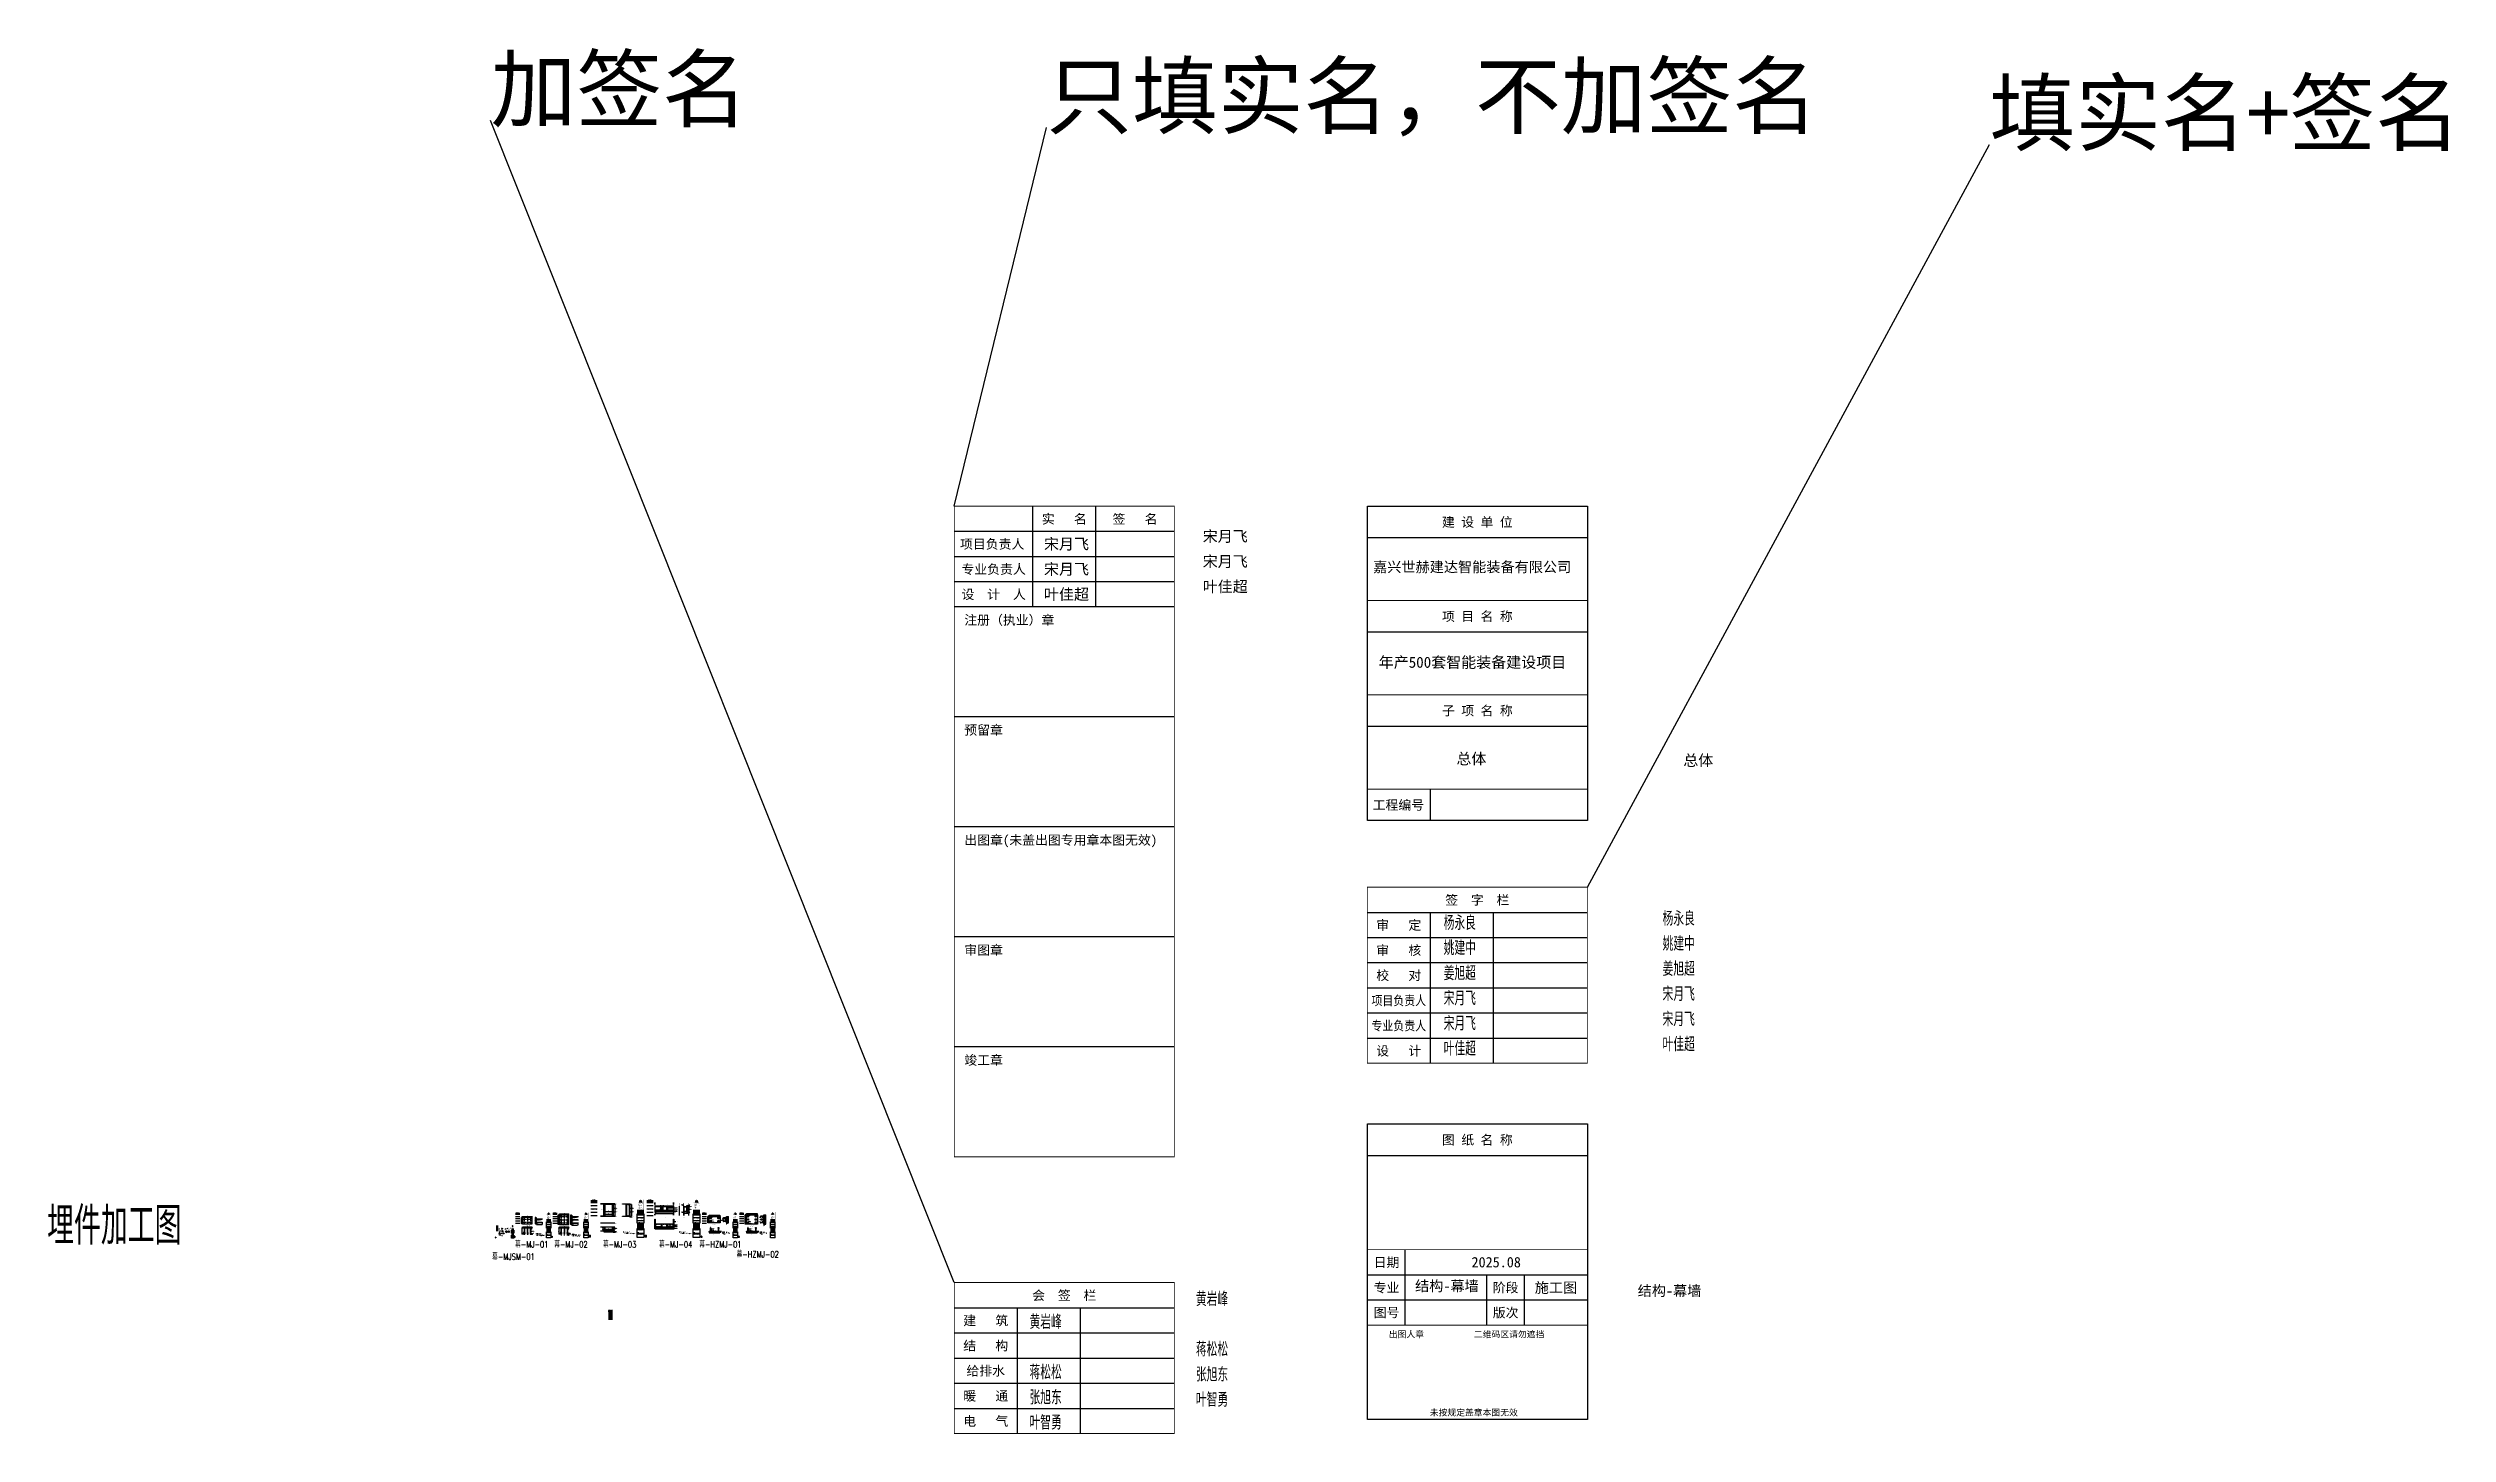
# Model space of a CAD drawing. Extents: x -104256 to -27901, y -155913 to -111823.
import ezdxf
from ezdxf.enums import TextEntityAlignment as Align

# ---------------------------------------------------------------- set-up
doc = ezdxf.new("R2010")
doc.units = 0
for name, pattern in [('__DASH', [0.35, 0.25, -0.1]), ('CENTER', [2, 1.25, -0.25, 0.25, -0.25]), ('ZN-DASH', [0.35, 0.25, -0.1])]:
    doc.linetypes.add(name, pattern=pattern)
for name, color, linetype in [('!ZN1-填充-8', 8, 'Continuous'), ('!ZN1-文字-7', 7, 'Continuous'), ('!ZN1-标注-173', 173, 'Continuous'), ('!ZN3-铝板幕墙-3', 3, 'Continuous'), ('!ZN5-钢材投影-40', 40, 'Continuous'), ('!ZN5-钢材断面-2', 2, 'Continuous'), ('!ZN6-虚线-8', 8, 'ZN-DASH'), ('!ZN7-符号-173', 173, 'Continuous'), ('!ZN7-索引-3', 3, 'Continuous'), ('0-cxFrame', 155, 'Continuous'), ('0-钢材投影', 40, 'Continuous'), ('11紧固件', 11, 'Continuous'), ('11配件', 11, 'Continuous'), ('20剖面图$0$建-柱-钢', 9, 'Continuous'), ('2钢材断面', 2, 'Continuous'), ('40钢材投影', 40, 'Continuous'), ('ALT_CEN-0-30', 1, 'CENTER'), ('DIM', 173, 'Continuous'), ('DOTE', 1, 'CENTER'), ('fec', 173, 'Continuous'), ('Fill', 8, 'Continuous'), ('MS-T', 40, 'Continuous'), ('qianming', 155, 'Continuous'), ('TEXT', 7, 'Continuous'), ('WALL', 5, 'Continuous'), ('WZ', 2, 'Continuous'), ('ZX', 240, 'CENTER'), ('五金配件', 11, 'Continuous'), ('焊缝', 8, 'Continuous')]:
    doc.layers.add(name, color=color, linetype=linetype)
for name, color, linetype, lineweight in [('0-cxText', 131, 'Continuous', 25), ('welding', 1, 'Continuous', 18), ('细线', 11, 'Continuous', 9)]:
    doc.layers.add(name, color=color, linetype=linetype, lineweight=lineweight)
doc.styles.add('BZHZ', font='bzxw', dxfattribs={"width": 0.8, "bigfont": 'bzhz'})
doc.styles.add('cx_biaoti', font='')
doc.styles.add('cx_tuming', font='simhei.ttf')
doc.styles.add('cx_tuqian1', font='')
doc.styles.add('DHTEXT-1', font='ROMANS.shx', dxfattribs={"width": 0.7, "bigfont": 'CHINESE.shx'})
doc.styles.add('FS', font='simplex.shx', dxfattribs={"width": 0.7, "height": 5, "bigfont": 'TSSDCHN.SHX'})
doc.styles.add('HZ', font='romans.shx', dxfattribs={"width": 0.65, "bigfont": '&通用中文字体.shx'})
doc.styles.add('ZNDimTStyle', font='ROMANS.shx', dxfattribs={"width": 0.7, "bigfont": 'CHINESE.shx'})
doc.styles.add('ZNTextStyle', font='ROMANS.shx', dxfattribs={"width": 0.7, "bigfont": 'CHINESE.shx'})
doc.styles.add('中南符号', font='simhei.ttf')
doc.styles.add('图框宋体', font='', dxfattribs={"width": 0.75})
doc.styles.add('黑体', font='simhei.ttf', dxfattribs={"height": 12})
doc.styles.get('cx_biaoti').set_extended_font_data('SimSun')
doc.styles.get('cx_tuqian1').set_extended_font_data('SimSun')
doc.styles.get('图框宋体').set_extended_font_data('SimSun')
doc.dimstyles.new('1', dxfattribs={"dimtxt": 2.5, "dimasz": 1.6, "dimexe": 2, "dimexo": 1, "dimgap": 0.9, "dimtad": 1, "dimdec": 0, "dimzin": 12, "dimdsep": 46, "dimtxsty": 'DHTEXT-1', "dimblk": 'ARCHTICK', "dimcen": 2.5, "dimclrd": 173, "dimclre": 173, "dimclrt": 7, "dimadec": 0, "dimazin": 0, "dimtfac": 1, "dimtdec": 0, "dimtix": 1, "dimtmove": 2, "dimatfit": 3, "dimfxl": 0, "dimlwd": 9, "dimarcsym": 0})
doc.dimstyles.new('DIM1', dxfattribs={"dimtxt": 3, "dimasz": 1.6, "dimexe": 2, "dimexo": 1, "dimgap": 0.9, "dimtad": 1, "dimdec": 1, "dimzin": 12, "dimdsep": 46, "dimtxsty": 'DHTEXT-1', "dimblk": 'ARCHTICK', "dimcen": 2.5, "dimclrd": 173, "dimclre": 173, "dimclrt": 7, "dimadec": 0, "dimazin": 0, "dimtfac": 1, "dimtdec": 1, "dimtix": 1, "dimtmove": 2, "dimatfit": 3, "dimfxl": 0, "dimlwd": 9, "dimarcsym": 0})
doc.dimstyles.new('ZN3', dxfattribs={"dimscale": 3, "dimtxt": 2.5, "dimasz": 1.5, "dimexe": 1, "dimexo": 2, "dimgap": 0.9, "dimtad": 1, "dimdec": 0, "dimdsep": 46, "dimtxsty": 'DHTEXT-1', "dimblk": 'ARCHTICK', "dimcen": 2.5, "dimclrd": 173, "dimclre": 173, "dimclrt": 7, "dimazin": 2, "dimtfac": 1, "dimtix": 1, "dimtmove": 2, "dimatfit": 3, "dimfxl": 0, "dimarcsym": 0})
doc.dimstyles.new('ZN机械-2', dxfattribs={"dimscale": 2, "dimtxt": 2.5, "dimasz": 1.5, "dimexe": 1, "dimexo": 2, "dimgap": 0.9, "dimtad": 1, "dimdec": 0, "dimzin": 0, "dimdsep": 46, "dimtxsty": 'ZNDimTStyle', "dimcen": 2.5, "dimdle": 1, "dimclrd": 173, "dimclre": 173, "dimclrt": 7, "dimazin": 2, "dimtfac": 1, "dimtdec": 4, "dimtix": 1, "dimtmove": 2, "dimatfit": 3, "dimfxl": 0, "dimfrac": 2, "dimtolj": 1, "dimtzin": 0, "dimarcsym": 0})
doc.dimstyles.new('ZN机械-3', dxfattribs={"dimscale": 3, "dimtxt": 2.5, "dimasz": 1.5, "dimexe": 1, "dimexo": 2, "dimgap": 0.9, "dimtad": 1, "dimdec": 0, "dimzin": 0, "dimdsep": 46, "dimtxsty": 'ZNDimTStyle', "dimcen": 2.5, "dimdle": 1, "dimclrd": 173, "dimclre": 173, "dimclrt": 7, "dimazin": 2, "dimtfac": 1, "dimtdec": 4, "dimtix": 1, "dimtmove": 2, "dimatfit": 3, "dimfxl": 0, "dimfrac": 2, "dimtolj": 1, "dimtzin": 0, "dimarcsym": 0})
pattern_1 = [(45, (-91533.7856, -150361.865), (-3.535534, 3.535534), []), (50, (-91533.786, -150361.865), (14.345204, -1.25504), [1.5, -16.5]), (355, (-91533.786, -150361.865), (-2.77503, 15.04384), [1.2, -13.2]), (100.4514, (-91532.59, -150361.97), (11.57019, 13.78879), [1.2748, -14.02284]), (46.1842, (-91533.786, -150357.865), (21.34482, -3.31038), [2.25, -24.75]), (96.6356, (-91532.007, -150358.14), (18.69325, 19.48236), [1.9122, -21.03426]), (351.1842, (-91533.786, -150357.865), (18.69324, 19.48237), [1.8, -19.8]), (21, (-91531.786, -150358.865), (11.93814, -8.05238), [1.5, -16.5]), (326, (-91531.786, -150358.865), (4.86631, 14.503), [1.2, -13.2]), (71.4514, (-91530.791, -150359.536), (16.80445, 6.45061), [1.2748, -14.02284]), (37.5, (-91533.7856, -150361.865), (0.243197, 6.657877), [0, -13.04, 0, -13.4, 0, -13.25]), (7.5, (-91533.7856, -150361.865), (5.26139, 7.888234), [0, -7.64, 0, -12.74, 0, -5.05]), (327.5, (-91538.2456, -150361.865), (10.676449, -0.451097), [0, -5, 0, -15.6, 0, -20.7]), (317.5, (-91540.246, -150361.865), (11.663723, 2.0021), [0, -6.5, 0, -10.36, 0, -14.7])]

# ---------------------------------------------------------------- blocks, each defined once
blk = doc.blocks.new('zjcx_lan_huiqian(Dragon)')
for p, q in [((-7000, -800), (0, -800)), ((-5000, -800), (-5000, -4800)), ((-3000, -800), (-3000, -4800)), ((-7000, -1600), (0, -1600)), ((-7000, -2400), (0, -2400)), ((-7000, -3200), (0, -3200)), ((-7000, -4000), (0, -4000))]:
    blk.add_line(p, q)
at = {"const_width": 30}
blk.add_lwpolyline([(-7000, 0), (0, 0)], dxfattribs=at)
blk.add_lwpolyline([(-7000, 0), (0, 0), (0, -4800), (-7000, -4800)], close=True, dxfattribs=at)
at = {"style": 'cx_biaoti'}
for s, p in [('会  签  栏', (-3500, -400)), ('建   筑', (-6000, -1200)), ('结   构', (-6000, -2000)), ('给排水', (-6000, -2800)), ('暖   通', (-6000, -3600)), ('电   气', (-6000, -4400))]:
    blk.add_text(s, height=300, dxfattribs=at).set_placement(p, align=Align.MIDDLE)
blk = doc.blocks.new('T-汇签(Dragon)')
at = {"layer": '0-cxFrame'}
blk.add_blockref('zjcx_lan_huiqian(Dragon)', (0, 0), dxfattribs=at)
at = {"layer": 'qianming', "style": 'BZHZ', "width": 0.8}
for s, p in [('黄岩峰', (-4094, -1227)), ('蒋松松', (-4094, -2827)), ('张旭东', (-4094, -3627)), ('叶智勇', (-4094, -4427))]:
    blk.add_text(s, height=450, dxfattribs=at).set_placement(p, align=Align.MIDDLE)
blk = doc.blocks.new('zjcx_logo(Dragon)')
h = blk.add_hatch(color=186)
h.dxf.hatch_style = 1
h.set_gradient(color1=(41, 22, 111), color2=(223, 33, 33), tint=1)
h.paths.add_polyline_path([(-1404, -619), (-1417, -787), (-1287, -689), (-1064, -520), (-959, -449), (-898, -408), (-824, -360), (-732, -300), (-599, -219), (-513, -170), (-403, -111), (-304, -62), (-225, -27), (-197, -14), (-154, 2), (-117, 16), (-91, 25), (-29, 43), (19, 53), (36, 55), (58, 56), (78, 54), (90, 53), (100, 49), (110, 44), (119, 36), (125, 28), (130, 18), (133, 7), (134, -3), (125, -83), (119, -131), (110, -192), (110, -205), (112, -214), (115, -223), (120, -231), (126, -238), (134, -244), (142, -249), (153, -252), (165, -253), (176, -253), (187, -250), (198, -246), (202, -243), (210, -238), (221, -231), (236, -220), (267, -190), (303, -155), (316, -143), (351, -110), (382, -81), (409, -57), (425, -43), (461, -12), (495, 15), (499, 19), (503, 23), (518, 34), (556, 63), (572, 76), (597, 92), (634, 116), (693, 149), (732, 164), (769, 173), (784, 174), (801, 173), (816, 167), (825, 161), (832, 154), (833, 153), (833, 153), (833, 153), (833, 152), (833, 152), (833, 152), (834, 152), (834, 152), (834, 152), (834, 152), (834, 152), (836, 149), (836, 148), (836, 148), (836, 148), (836, 148), (836, 148), (836, 148), (836, 148), (836, 148), (836, 148), (836, 148), (836, 148), (836, 148), (836, 148), (836, 148), (836, 148), (836, 148), (836, 148), (836, 148), (836, 148), (836, 148), (836, 148), (836, 148), (836, 148), (836, 148), (836, 148), (836, 148), (836, 148), (836, 148), (836, 148), (836, 148), (836, 148), (836, 148), (836, 148), (837, 146), (838, 145), (843, 135), (845, 125), (846, 115), (847, 97), (843, 51), (818, -247), (947, -187), (969, 117), (965, 165), (960, 186), (950, 206), (938, 224), (923, 239), (906, 252), (886, 262), (865, 268), (841, 272), (815, 272), (790, 270), (766, 264), (730, 252), (681, 230), (632, 204), (572, 164), (501, 111), (434, 55), (367, -6), (310, -62), (264, -108), (228, -146), (216, -158), (212, -162), (209, -164), (205, -166), (200, -168), (196, -168), (191, -168), (187, -167), (183, -165), (179, -162), (178, -160), (177, -157), (176, -155), (176, -152), (177, -147), (189, -90), (203, -18), (205, 16), (203, 49), (198, 66), (190, 83), (179, 97), (166, 110), (151, 120), (134, 127), (116, 131), (76, 136), (35, 137), (-5, 134), (-17, 132), (-18, 132), (-19, 132), (-20, 132), (-20, 132), (-20, 132), (-21, 132), (-79, 123), (-124, 113), (-142, 109), (-145, 108), (-146, 107), (-157, 105), (-175, 100), (-195, 94), (-288, 63), (-410, 12), (-556, -58), (-700, -135), (-882, -245), (-1049, -355), (-1175, -444), (-1234, -488), (-1299, -536), (-1360, -584), (-1398, -614)])
h.paths.add_polyline_path([(-712, -82), (-650, 50), (-573, 176), (-507, 252), (-431, 319), (-346, 375), (-294, 398), (-239, 412), (-183, 419), (-152, 418), (-120, 412), (-91, 400), (-64, 383), (-44, 364), (-29, 343), (-17, 319), (-9, 293), (-5, 267), (-14, 290), (-26, 311), (-43, 329), (-63, 344), (-81, 353), (-100, 358), (-120, 360), (-140, 359), (-188, 349), (-232, 330), (-297, 288), (-356, 237), (-404, 182), (-426, 154), (-449, 114), (-468, 80), (-489, 37)])
edge = h.paths.add_edge_path()
edge.add_line((-433, 632), (-455, 612))
edge.add_line((-455, 612), (-481, 589))
edge.add_line((-481, 589), (-598, 484))
edge.add_line((-598, 484), (-666, 424))
edge.add_line((-666, 424), (-728, 360))
edge.add_line((-728, 360), (-766, 320))
edge.add_line((-766, 320), (-807, 265))
edge.add_line((-807, 265), (-837, 203))
edge.add_line((-837, 203), (-840, 192))
edge.add_line((-840, 192), (-844, 172))
edge.add_line((-844, 172), (-844, 163))
edge.add_line((-844, 163), (-842, 155))
edge.add_line((-842, 155), (-838, 146))
edge.add_line((-838, 146), (-834, 141))
edge.add_line((-834, 141), (-828, 137))
edge.add_line((-828, 137), (-821, 134))
edge.add_line((-821, 134), (-814, 133))
edge.add_line((-814, 133), (-807, 133))
edge.add_line((-807, 133), (-800, 134))
edge.add_line((-800, 134), (-783, 142))
edge.add_line((-783, 142), (-768, 151))
edge.add_line((-768, 151), (-765, 153))
edge.add_line((-765, 153), (-763, 154))
edge.add_line((-763, 154), (-761, 156))
edge.add_line((-761, 156), (-756, 160))
edge.add_line((-756, 160), (-749, 166))
edge.add_line((-749, 166), (-747, 168))
edge.add_line((-747, 168), (-723, 190))
edge.add_line((-723, 190), (-674, 236))
edge.add_line((-674, 236), (-628, 278))
edge.add_line((-628, 278), (-598, 304))
edge.add_line((-598, 304), (-568, 326))
edge.add_line((-568, 326), (-534, 351))
edge.add_line((-534, 351), (-476, 390))
edge.add_line((-476, 390), (-408, 428))
edge.add_line((-408, 428), (-400, 433))
edge.add_line((-400, 433), (-346, 461))
edge.add_line((-346, 461), (-335, 466))
edge.add_line((-335, 466), (-290, 486))
edge.add_line((-290, 486), (-275, 492))
edge.add_line((-275, 492), (-259, 498))
edge.add_line((-259, 498), (-243, 504))
edge.add_line((-243, 504), (-210, 514))
edge.add_line((-210, 514), (-192, 519))
edge.add_line((-192, 519), (-168, 524))
edge.add_line((-168, 524), (-143, 530))
edge.add_line((-143, 530), (-100, 535))
edge.add_line((-100, 535), (-65, 533))
edge.add_line((-65, 533), (-30, 525))
edge.add_line((-30, 525), (-15, 517))
edge.add_line((-15, 517), (0, 506))
edge.add_line((0, 506), (12, 493))
edge.add_line((12, 493), (21, 477))
edge.add_line((21, 477), (27, 461))
edge.add_line((27, 461), (30, 442))
edge.add_line((30, 442), (29, 425))
edge.add_line((29, 425), (25, 407))
edge.add_line((25, 407), (32, 424))
edge.add_line((32, 424), (36, 434))
edge.add_line((36, 434), (42, 457))
edge.add_line((42, 457), (45, 468))
edge.add_line((45, 468), (49, 488))
edge.add_line((49, 488), (49, 507))
edge.add_line((49, 507), (46, 525))
edge.add_line((46, 525), (40, 543))
edge.add_line((40, 543), (31, 558))
edge.add_line((31, 558), (13, 575))
edge.add_line((13, 575), (-8, 588))
edge.add_line((-8, 588), (-31, 596))
edge.add_line((-31, 596), (-55, 600))
edge.add_line((-55, 600), (-96, 604))
edge.add_line((-96, 604), (-133, 602))
edge.add_line((-133, 602), (-160, 599))
edge.add_line((-160, 599), (-196, 593))
edge.add_line((-196, 593), (-237, 584))
edge.add_line((-237, 584), (-262, 576))
edge.add_line((-262, 576), (-288, 569))
edge.add_line((-288, 569), (-293, 567))
edge.add_line((-293, 567), (-299, 565))
edge.add_line((-299, 565), (-300, 564))
edge.add_line((-300, 564), (-301, 564))
edge.add_line((-301, 564), (-302, 564))
edge.add_line((-302, 564), (-303, 563))
edge.add_line((-303, 563), (-304, 563))
edge.add_line((-304, 563), (-305, 563))
edge.add_line((-305, 563), (-306, 562))
edge.add_line((-306, 562), (-307, 562))
edge.add_line((-307, 562), (-353, 545))
edge.add_line((-353, 545), (-407, 515))
edge.add_line((-407, 515), (-409, 514))
edge.add_line((-409, 514), (-408, 514))
edge.add_line((-408, 514), (-405, 517))
edge.add_line((-405, 517), (-402, 521))
edge.add_line((-402, 521), (-397, 525))
edge.add_line((-397, 525), (-392, 530))
edge.add_line((-392, 530), (-387, 535))
edge.add_line((-387, 535), (-381, 540))
edge.add_line((-381, 540), (-365, 553))
edge.add_line((-365, 553), (-347, 568))
edge.add_line((-347, 568), (-342, 572))
edge.add_line((-342, 572), (-330, 582))
edge.add_line((-330, 582), (-328, 585))
edge.add_line((-328, 585), (-324, 587))
edge.add_line((-324, 587), (-314, 597))
edge.add_line((-314, 597), (-279, 629))
edge.add_line((-279, 629), (-266, 641))
edge.add_line((-266, 641), (-254, 653))
edge.add_line((-254, 653), (-237, 669))
edge.add_line((-237, 669), (-216, 693))
edge.add_line((-216, 693), (-208, 702))
edge.add_line((-208, 702), (-204, 706))
edge.add_line((-204, 706), (-200, 711))
edge.add_line((-200, 711), (-191, 721))
edge.add_line((-191, 721), (-187, 727))
edge.add_line((-187, 727), (-184, 731))
edge.add_line((-184, 731), (-183, 733))
edge.add_line((-183, 733), (-178, 741))
edge.add_line((-178, 741), (-167, 755))
edge.add_line((-167, 755), (-153, 782))
edge.add_line((-153, 782), (-143, 812))
edge.add_line((-143, 812), (-143, 824))
edge.add_line((-143, 824), (-143, 826))
edge.add_line((-143, 826), (-145, 840))
edge.add_line((-145, 840), (-150, 853))
edge.add_line((-150, 853), (-158, 865))
edge.add_line((-158, 865), (-167, 876))
edge.add_line((-167, 876), (-178, 885))
edge.add_line((-178, 885), (-191, 891))
edge.add_line((-191, 891), (-213, 897))
edge.add_line((-213, 897), (-236, 899))
edge.add_line((-236, 899), (-259, 896))
edge.add_line((-259, 896), (-281, 889))
edge.add_line((-281, 889), (-300, 878))
edge.add_line((-300, 878), (-316, 864))
edge.add_line((-316, 864), (-331, 847))
edge.add_arc((-322, 816), 32.5, -21.485814, 105.470787, ccw=False)
edge.add_line((-292, 804), (-299, 785))
edge.add_line((-299, 785), (-315, 761))
edge.add_line((-315, 761), (-326, 745))
edge.add_line((-326, 745), (-342, 725))
edge.add_line((-342, 725), (-370, 695))
edge.add_line((-370, 695), (-393, 670))
edge.add_line((-393, 670), (-419, 645))
edge.add_line((-419, 645), (-433, 632))
h = blk.add_hatch(color=186)
h.dxf.hatch_style = 1
h.set_gradient(color1=(41, 22, 111), color2=(223, 33, 33), tint=1)
edge = h.paths.add_edge_path()
edge.add_line((-372, -565), (-315, -565))
edge.add_arc((-314, -577), 11.4, 18.895537, 94.392805, ccw=False)
edge.add_line((-303, -573), (-294, -620))
edge.add_line((-294, -620), (-290, -626))
edge.add_line((-290, -626), (-220, -626))
edge.add_arc((-224, -618), 9.49, 295.110106, 372.933835)
edge.add_line((-214, -615), (-222, -572))
edge.add_arc((-256, -574), 34.6, 4.176071, 68.314601)
edge.add_line((-244, -542), (-415, -542))
edge.add_arc((-399, -587), 47.9, 108.85314, 147.561806)
edge.add_line((-440, -562), (-469, -626))
edge.add_line((-469, -626), (-410, -626))
edge.add_line((-410, -626), (-387, -578))
edge.add_arc((-362, -592), 28.7, 111.260872, 151.54855, ccw=False)
edge = h.paths.add_edge_path()
edge.add_line((-470, -897), (-250, -897))
edge.add_line((-250, -897), (-248, -898))
edge.add_line((-248, -898), (-251, -883))
edge.add_line((-251, -883), (-413, -880))
edge.add_arc((-410, -866), 15, 169.353119, 256.081384, ccw=False)
edge.add_line((-424, -863), (-397, -657))
edge.add_line((-397, -657), (-389, -656))
edge.add_line((-389, -656), (-388, -655))
edge.add_line((-388, -655), (-313, -655))
edge.add_line((-313, -655), (-306, -658))
edge.add_arc((-311, -663), 7.51, -26.967406, 47.974473, ccw=False)
edge.add_line((-304, -667), (-321, -791))
edge.add_arc((-341, -791), 20.6, -81.289413, 0.269395, ccw=False)
edge.add_line((-338, -811), (-369, -813))
edge.add_line((-369, -813), (-376, -814))
edge.add_line((-376, -814), (-377, -827))
edge.add_arc((-361, -818), 18.3, 211.084961, 248.62588)
edge.add_line((-368, -835), (-292, -835))
edge.add_line((-292, -835), (-277, -832))
edge.add_arc((-290, -784), 50, 285.32037, 358.764591)
edge.add_line((-240, -785), (-221, -647))
edge.add_arc((-233, -648), 11.5, 3.51941, 31.546662)
edge.add_line((-223, -642), (-232, -640))
edge.add_line((-232, -640), (-449, -640))
edge.add_line((-449, -640), (-459, -643))
edge.add_line((-459, -643), (-488, -861))
edge.add_arc((-452, -866), 36.4, 172.518776, 238.597202)
edge = h.paths.add_edge_path()
edge.add_arc((-139, -559), 28, -5.272181, 20.951729, ccw=False)
edge.add_line((-112, -562), (-150, -847))
edge.add_line((-150, -847), (-160, -850))
edge.add_line((-160, -850), (-199, -850))
edge.add_arc((-196, -838), 12.1, 157.538225, 259.667885, ccw=False)
edge.add_line((-208, -833), (-169, -548))
edge.add_line((-169, -548), (-161, -545))
edge.add_line((-161, -545), (-119, -545))
edge.add_arc((-119, -552), 6.79, 24.258106, 86.735607, ccw=False)
edge = h.paths.add_edge_path()
edge.add_line((-194, -898), (-68, -898))
edge.add_line((-68, -898), (-62, -895))
edge.add_arc((-109, -838), 73.5, 309.698028, 351.808713)
edge.add_line((-36, -849), (4, -545))
edge.add_arc((-1, -544), 4.63, 347.670819, 409.417669)
edge.add_arc((-9, -558), 20.6, 56.683719, 79.183213)
edge.add_line((-5, -538), (-52, -538))
edge.add_arc((-51, -554), 16.4, 91.332627, 127.039861)
edge.add_arc((-58, -544), 4.85, 133.808735, 168.495423)
edge.add_line((-63, -543), (-103, -854))
edge.add_arc((-129, -854), 25.6, 303.021096, 359.808404, ccw=False)
edge.add_line((-115, -875), (-128, -879))
edge.add_line((-128, -879), (-193, -880))
edge.add_arc((-180, -890), 16.3, 142.791415, 207.154871)
edge = h.paths.add_edge_path()
edge.add_line((123, -557), (128, -541))
edge.add_line((128, -541), (137, -538))
edge.add_line((137, -538), (187, -538))
edge.add_arc((183, -552), 14.7, -28.041397, 74.437882, ccw=False)
edge.add_line((196, -559), (269, -562))
edge.add_arc((254, -570), 17.2, -7.168596, 26.389167, ccw=False)
edge.add_line((271, -572), (268, -579))
edge.add_line((268, -579), (266, -581))
edge.add_line((266, -581), (256, -581))
edge.add_line((256, -581), (254, -580))
edge.add_line((254, -580), (112, -581))
edge.add_line((112, -581), (110, -580))
edge.add_line((110, -580), (53, -580))
edge.add_line((53, -580), (52, -581))
edge.add_line((52, -581), (44, -581))
edge.add_line((44, -581), (43, -575))
edge.add_line((43, -575), (45, -563))
edge.add_line((45, -563), (115, -559))
edge.add_line((115, -559), (123, -557))
edge = h.paths.add_edge_path()
edge.add_arc((58, -751), 5.69, 2.935715, 38.528556, ccw=False)
edge.add_line((64, -751), (38, -896))
edge.add_line((38, -896), (38, -898))
edge.add_line((38, -898), (1, -898))
edge.add_line((1, -898), (-5, -898))
edge.add_arc((-50, -872), 51.3, 330.030056, 356.642639)
edge.add_line((2, -875), (25, -747))
edge.add_line((25, -747), (31, -745))
edge.add_line((31, -745), (58, -745))
edge.add_arc((53, -760), 15.8, 50.026028, 70.058166, ccw=False)
edge = h.paths.add_edge_path()
edge.add_line((55, -592), (62, -592))
edge.add_line((62, -592), (64, -593))
edge.add_line((64, -593), (101, -593))
edge.add_line((101, -593), (103, -592))
edge.add_line((103, -592), (110, -592))
edge.add_line((110, -592), (111, -598))
edge.add_line((111, -598), (113, -625))
edge.add_line((113, -625), (115, -638))
edge.add_line((115, -638), (176, -638))
edge.add_line((176, -638), (191, -592))
edge.add_line((191, -592), (200, -592))
edge.add_line((200, -592), (202, -593))
edge.add_line((202, -593), (248, -593))
edge.add_line((248, -593), (250, -592))
edge.add_line((250, -592), (255, -592))
edge.add_line((255, -592), (255, -595))
edge.add_line((255, -595), (246, -624))
edge.add_arc((256, -631), 11.5, 145.896806, 210.540862)
edge.add_arc((241, -691), 54.6, 66.735579, 84.760056, ccw=False)
edge.add_line((262, -641), (265, -647))
edge.add_arc((256, -649), 9.23, -85.531426, 13.000271, ccw=False)
edge.add_line((257, -658), (190, -660))
edge.add_line((190, -660), (186, -661))
edge.add_line((186, -661), (179, -697))
edge.add_arc((185, -696), 5.99, 186.917575, 264.626188)
edge.add_line((185, -702), (247, -703))
edge.add_arc((244, -714), 10.7, -46.029476, 74.109655, ccw=False)
edge.add_line((251, -721), (176, -724))
edge.add_line((176, -724), (159, -856))
edge.add_arc((103, -853), 56.4, 306.87915, 356.897775, ccw=False)
edge.add_line((137, -898), (56, -898))
edge.add_line((56, -898), (62, -878))
edge.add_line((62, -878), (64, -875))
edge.add_line((64, -875), (68, -873))
edge.add_line((68, -873), (77, -871))
edge.add_arc((78, -862), 9.14, 264.56776, 365.343971)
edge.add_line((87, -862), (104, -737))
edge.add_arc((94, -733), 10.7, 338.744505, 444.008873)
edge.add_line((96, -723), (25, -721))
edge.add_arc((34, -713), 12.2, 144.53162, 222.722579, ccw=False)
edge.add_arc((31, -714), 11.1, 84.062891, 130.832485, ccw=False)
edge.add_line((32, -703), (101, -702))
edge.add_line((101, -702), (107, -700))
edge.add_line((107, -700), (108, -700))
edge.add_line((108, -700), (113, -668))
edge.add_arc((107, -667), 7.02, 352.002783, 443.619575)
edge.add_line((107, -660), (37, -658))
edge.add_line((37, -658), (31, -656))
edge.add_arc((38, -649), 10.4, 80.08641, 222.411236, ccw=False)
edge.add_line((40, -639), (53, -638))
edge.add_line((53, -638), (53, -593))
edge.add_line((53, -593), (55, -593))
edge.add_line((55, -593), (55, -592))
edge = h.paths.add_edge_path()
edge.add_arc((228, -755), 10.9, -17.78151, 70.615562, ccw=False)
edge.add_line((239, -758), (228, -882))
edge.add_arc((273, -888), 45.2, 172.963328, 192.654762)
edge.add_line((229, -898), (178, -898))
edge.add_arc((127, -876), 54.9, 336.983914, 358.708859)
edge.add_line((182, -877), (194, -749))
edge.add_line((194, -749), (194, -747))
edge.add_line((194, -747), (200, -745))
edge.add_line((200, -745), (232, -745))
edge = h.paths.add_edge_path()
edge.add_line((503, -561), (496, -562))
edge.add_line((496, -562), (368, -564))
edge.add_arc((370, -571), 7.29, 105.684787, 178.665099)
edge.add_line((363, -571), (358, -616))
edge.add_line((358, -616), (358, -620))
edge.add_arc((361, -620), 2.85, 189.500866, 274.166372)
edge.add_line((361, -622), (490, -624))
edge.add_line((490, -624), (495, -626))
edge.add_arc((483, -634), 14.3, -39.416922, 35.58773, ccw=False)
edge.add_line((494, -643), (469, -648))
edge.add_line((469, -648), (434, -898))
edge.add_line((434, -898), (377, -898))
edge.add_arc((381, -894), 4.94, 183.461455, 225.750621, ccw=False)
edge.add_line((376, -894), (407, -653))
edge.add_arc((399, -653), 7.96, 2.167899, 44.228296)
edge.add_line((405, -648), (403, -646))
edge.add_line((403, -646), (358, -646))
edge.add_arc((362, -656), 11.3, 112.7163, 146.720145)
edge.add_line((353, -650), (320, -863))
edge.add_arc((237, -848), 84.4, 323.855278, 349.577719, ccw=False)
edge.add_line((305, -898), (239, -898))
edge.add_line((239, -898), (245, -877))
edge.add_line((245, -877), (246, -874))
edge.add_arc((256, -885), 15, 97.813619, 133.86818, ccw=False)
edge.add_line((254, -870), (300, -546))
edge.add_arc((309, -554), 12.1, 90.943263, 137.95811, ccw=False)
edge.add_line((309, -542), (497, -542))
edge.add_arc((495, -553), 11.3, -43.699791, 78.83388, ccw=False)
edge = h.paths.add_edge_path()
edge.add_line((649, -544), (651, -578))
edge.add_arc((640, -580), 11.7, -74.281928, 11.70387, ccw=False)
edge.add_line((643, -592), (580, -591))
edge.add_arc((581, -581), 10.1, 232.286846, 262.061946, ccw=False)
edge.add_arc((578, -585), 5.08, 189.868214, 228.060286, ccw=False)
edge.add_line((573, -586), (570, -554))
edge.add_arc((591, -554), 20.3, 128.189022, 179.877296, ccw=False)
edge.add_line((578, -538), (642, -538))
edge.add_arc((641, -547), 9.1, 19.525218, 83.240078, ccw=False)
edge = h.paths.add_edge_path()
edge.add_line((534, -628), (565, -630))
edge.add_arc((561, -639), 9.9, 14.992728, 68.788854, ccw=False)
edge.add_line((571, -637), (541, -863))
edge.add_line((541, -863), (541, -886))
edge.add_line((541, -886), (550, -898))
edge.add_line((550, -898), (641, -898))
edge.add_line((641, -898), (641, -884))
edge.add_arc((634, -883), 7.15, 350.155457, 442.575535)
edge.add_line((635, -876), (610, -875))
edge.add_line((610, -875), (608, -868))
edge.add_line((608, -868), (641, -623))
edge.add_arc((631, -618), 10.8, 331.579936, 426.366605)
edge.add_line((635, -608), (535, -608))
edge.add_line((535, -608), (526, -614))
edge.add_arc((536, -618), 10.6, 159.687958, 260.668642)
edge = h.paths.add_edge_path()
edge.add_arc((693, -601), 15.8, -85.866859, 11.695453, ccw=False)
edge.add_arc((695, -623), 6.69, 101.379296, 192.920772)
edge.add_arc((615, -625), 73.2, -11.184033, 0.553997, ccw=False)
edge.add_arc((698, -637), 10.9, 194.319065, 249.687621)
edge.add_line((694, -647), (728, -647))
edge.add_arc((725, -603), 44.5, 273.23858, 353.696913)
edge.add_line((770, -607), (772, -587))
edge.add_line((772, -587), (776, -566))
edge.add_line((776, -566), (908, -566))
edge.add_line((908, -566), (910, -574))
edge.add_line((910, -574), (905, -620))
edge.add_arc((959, -606), 55.9, 194.850612, 207.612076)
edge.add_line((910, -632), (912, -635))
edge.add_arc((954, -581), 68.1, 232.012463, 255.286816)
edge.add_line((937, -647), (979, -647))
edge.add_arc((978, -635), 12.3, 273.580886, 308.491094)
edge.add_arc((965, -631), 25.2, 327.877979, 381.886836)
edge.add_arc((973, -630), 17.2, 28.118128, 70.131932)
edge.add_arc((1049, -599), 71.8, 164.511983, 191.902342, ccw=False)
edge.add_line((980, -580), (983, -557))
edge.add_line((983, -557), (982, -550))
edge.add_line((982, -550), (979, -544))
edge.add_line((979, -544), (721, -544))
edge.add_arc((725, -554), 10.6, 109.958043, 166.924124)
edge.add_line((714, -551), (708, -598))
edge = h.paths.add_edge_path()
edge.add_line((1146, -544), (1148, -578))
edge.add_arc((1137, -581), 11.7, -74.281928, 11.70387, ccw=False)
edge.add_line((1140, -592), (1077, -591))
edge.add_arc((1078, -581), 10.1, 232.286846, 262.061946, ccw=False)
edge.add_arc((1075, -585), 5.08, 189.868214, 228.060286, ccw=False)
edge.add_line((1070, -586), (1067, -554))
edge.add_arc((1088, -554), 20.3, 128.189022, 179.877296, ccw=False)
edge.add_line((1075, -538), (1139, -538))
edge.add_arc((1137, -547), 9.1, 19.525218, 83.240078, ccw=False)
edge = h.paths.add_edge_path()
edge.add_line((1031, -629), (1062, -630))
edge.add_arc((1058, -640), 9.9, 14.992728, 68.788854, ccw=False)
edge.add_line((1068, -637), (1038, -863))
edge.add_line((1038, -863), (1038, -886))
edge.add_line((1038, -886), (1047, -898))
edge.add_line((1047, -898), (1138, -898))
edge.add_line((1138, -898), (1138, -885))
edge.add_arc((1131, -883), 7.15, 350.155457, 442.575535)
edge.add_line((1132, -876), (1107, -876))
edge.add_line((1107, -876), (1105, -868))
edge.add_line((1105, -868), (1137, -624))
edge.add_arc((1128, -618), 10.8, 331.579936, 426.366605)
edge.add_line((1132, -609), (1032, -609))
edge.add_line((1032, -609), (1023, -615))
edge.add_arc((1033, -618), 10.6, 159.687958, 260.668642)
edge = h.paths.add_edge_path()
edge.add_line((1181, -682), (1274, -684))
edge.add_arc((1268, -691), 9.1, 10.654498, 49.678938, ccw=False)
edge.add_line((1277, -689), (1250, -895))
edge.add_line((1250, -895), (1252, -896))
edge.add_line((1252, -896), (1252, -898))
edge.add_line((1252, -898), (1312, -898))
edge.add_line((1312, -898), (1313, -892))
edge.add_line((1313, -892), (1340, -689))
edge.add_line((1340, -689), (1341, -685))
edge.add_line((1341, -685), (1464, -684))
edge.add_arc((1447, -671), 21.2, 322.144144, 390.611063)
edge.add_line((1465, -661), (1352, -661))
edge.add_line((1352, -661), (1343, -655))
edge.add_line((1343, -655), (1358, -550))
edge.add_arc((1349, -548), 8.68, 346.760132, 438.303992)
edge.add_line((1351, -539), (1304, -539))
edge.add_arc((1305, -546), 6.98, 97.512975, 154.612701)
edge.add_line((1299, -543), (1285, -647))
edge.add_arc((1270, -645), 14.6, 274.645089, 354.621047, ccw=False)
edge.add_line((1271, -660), (1180, -661))
edge.add_arc((1182, -672), 10.8, 104.435764, 265.29365)
edge = h.paths.add_edge_path()
edge.add_arc((875, -684), 106, 357.447149, 369.995226)
edge.add_arc((973, -667), 6.36, 14.46934, 89.995722)
edge.add_line((973, -661), (694, -661))
edge.add_line((694, -661), (687, -663))
edge.add_line((687, -663), (685, -667))
edge.add_line((685, -667), (686, -680))
edge.add_line((686, -680), (902, -680))
edge.add_arc((903, -683), 3.29, 32.905939, 94.765909, ccw=False)
edge.add_line((905, -682), (893, -694))
edge.add_line((893, -694), (825, -750))
edge.add_line((825, -750), (816, -758))
edge.add_line((816, -758), (808, -752))
edge.add_line((808, -752), (767, -711))
edge.add_line((767, -711), (760, -710))
edge.add_line((760, -710), (695, -708))
edge.add_line((695, -708), (690, -708))
edge.add_line((690, -708), (683, -709))
edge.add_line((683, -709), (768, -795))
edge.add_arc((765, -801), 7, -76.023628, 62.424797, ccw=False)
edge.add_line((766, -808), (666, -898))
edge.add_line((666, -898), (752, -897))
edge.add_line((752, -897), (809, -847))
edge.add_line((809, -847), (847, -887))
edge.add_arc((820, -919), 41.8, 31.516954, 49.643765, ccw=False)
edge.add_line((856, -897), (941, -898))
edge.add_line((941, -898), (854, -803))
edge.add_line((854, -803), (971, -707))
edge.add_line((971, -707), (980, -689))
edge = h.paths.add_edge_path(flags=17)
edge.add_line((816, -757), (817, -757))
edge.add_arc((947, -683), 33.5, 314.944543, 350.310381)
blk.add_line((816, -757), (817, -757))
for points in [[(-1404, -619), (-1417, -787), (-1287, -689), (-1064, -520), (-959, -449), (-898, -408), (-824, -360), (-732, -300), (-599, -219), (-513, -170), (-403, -111), (-304, -62), (-225, -27), (-197, -14), (-154, 2), (-117, 16), (-91, 25), (-29, 43), (19, 53), (36, 55), (58, 56), (78, 54), (90, 53), (100, 49), (110, 44), (119, 36), (125, 28), (130, 18), (133, 7), (134, -3), (125, -83), (119, -131), (110, -192), (110, -205), (112, -214), (115, -223), (120, -231), (126, -238), (134, -244), (142, -249), (153, -252), (165, -253), (176, -253), (187, -250), (198, -246), (202, -243), (210, -238), (221, -231), (236, -220), (267, -190), (303, -155), (316, -143), (351, -110), (382, -81), (409, -57), (425, -43), (461, -12), (495, 15), (499, 19), (503, 23), (518, 34), (556, 63), (572, 76), (597, 92), (634, 116), (693, 149), (732, 164), (769, 173), (784, 174), (801, 173), (816, 167), (825, 161), (832, 154), (833, 153), (833, 153), (833, 153), (833, 152), (833, 152), (833, 152), (834, 152), (834, 152), (834, 152), (834, 152), (834, 152), (836, 149), (836, 148), (836, 148), (836, 148), (836, 148), (836, 148), (836, 148), (836, 148), (836, 148), (836, 148), (836, 148), (836, 148), (836, 148), (836, 148), (836, 148), (836, 148), (836, 148), (836, 148), (836, 148), (836, 148), (836, 148), (836, 148), (836, 148), (836, 148), (836, 148), (836, 148), (836, 148), (836, 148), (836, 148), (836, 148), (836, 148), (836, 148), (836, 148), (836, 148), (837, 146), (838, 145), (843, 135), (845, 125), (846, 115), (847, 97), (843, 51), (818, -247), (947, -187), (969, 117), (965, 165), (960, 186), (950, 206), (938, 224), (923, 239), (906, 252), (886, 262), (865, 268), (841, 272), (815, 272), (790, 270), (766, 264), (730, 252), (681, 230), (632, 204), (572, 164), (501, 111), (434, 55), (367, -6), (310, -62), (264, -108), (228, -146), (216, -158), (212, -162), (209, -164), (205, -166), (200, -168), (196, -168), (191, -168), (187, -167), (183, -165), (179, -162), (178, -160), (177, -157), (176, -155), (176, -152), (177, -147), (189, -90), (203, -18), (205, 16), (203, 49), (198, 66), (190, 83), (179, 97), (166, 110), (151, 120), (134, 127), (116, 131), (76, 136), (35, 137), (-5, 134), (-17, 132), (-18, 132), (-19, 132), (-20, 132), (-20, 132), (-20, 132), (-21, 132), (-79, 123), (-124, 113), (-142, 109), (-145, 108), (-146, 107), (-157, 105), (-175, 100), (-195, 94), (-288, 63), (-410, 12), (-556, -58), (-700, -135), (-882, -245), (-1049, -355), (-1175, -444), (-1234, -488), (-1299, -536), (-1360, -584), (-1398, -614), (-1404, -619), (-1404, -619)], [(-1404, -619), (-1417, -787), (-1287, -689), (-1064, -520), (-959, -449), (-898, -408), (-824, -360), (-732, -300), (-599, -219), (-513, -170), (-403, -111), (-304, -62), (-225, -27), (-197, -14), (-154, 2), (-117, 16), (-91, 25), (-29, 43), (19, 53), (36, 55), (58, 56), (78, 54), (90, 53), (100, 49), (110, 44), (119, 36), (125, 28), (130, 18), (133, 7), (134, -3), (125, -83), (119, -131), (110, -192), (110, -205), (112, -214), (115, -223), (120, -231), (126, -238), (134, -244), (142, -249), (153, -252), (165, -253), (176, -253), (187, -250), (198, -246), (202, -243), (210, -238), (221, -231), (236, -220), (267, -190), (303, -155), (316, -143), (351, -110), (382, -81), (409, -57), (425, -43), (461, -12), (495, 15), (499, 19), (503, 23), (518, 34), (556, 63), (572, 76), (597, 92), (634, 116), (693, 149), (732, 164), (769, 173), (784, 174), (801, 173), (816, 167), (825, 161), (832, 154), (833, 153), (833, 153), (833, 153), (833, 152), (833, 152), (833, 152), (834, 152), (834, 152), (834, 152), (834, 152), (834, 152), (836, 149), (836, 148), (836, 148), (836, 148), (836, 148), (836, 148), (836, 148), (836, 148), (836, 148), (836, 148), (836, 148), (836, 148), (836, 148), (836, 148), (836, 148), (836, 148), (836, 148), (836, 148), (836, 148), (836, 148), (836, 148), (836, 148), (836, 148), (836, 148), (836, 148), (836, 148), (836, 148), (836, 148), (836, 148), (836, 148), (836, 148), (836, 148), (836, 148), (836, 148), (837, 146), (838, 145), (843, 135), (845, 125), (846, 115), (847, 97), (843, 51), (818, -247), (947, -187), (969, 117), (965, 165), (960, 186), (950, 206), (938, 224), (923, 239), (906, 252), (886, 262), (865, 268), (841, 272), (815, 272), (790, 270), (766, 264), (730, 252), (681, 230), (632, 204), (572, 164), (501, 111), (434, 55), (367, -6), (310, -62), (264, -108), (228, -146), (216, -158), (212, -162), (209, -164), (205, -166), (200, -168), (196, -168), (191, -168), (187, -167), (183, -165), (179, -162), (178, -160), (177, -157), (176, -155), (176, -152), (177, -147), (189, -90), (203, -18), (205, 16), (203, 49), (198, 66), (190, 83), (179, 97), (166, 110), (151, 120), (134, 127), (116, 131), (76, 136), (35, 137), (-5, 134), (-17, 132), (-18, 132), (-19, 132), (-20, 132), (-20, 132), (-20, 132), (-21, 132), (-79, 123), (-124, 113), (-142, 109), (-145, 108), (-146, 107), (-157, 105), (-175, 100), (-195, 94), (-288, 63), (-410, 12), (-556, -58), (-700, -135), (-882, -245), (-1049, -355), (-1175, -444), (-1234, -488), (-1299, -536), (-1360, -584), (-1398, -614), (-1404, -619), (-1404, -619)], [(-433, 632), (-455, 612), (-481, 589), (-598, 484), (-666, 424), (-728, 360), (-766, 320), (-807, 265), (-837, 203), (-840, 192), (-844, 172), (-844, 163), (-842, 155), (-838, 146), (-834, 141), (-828, 137), (-821, 134), (-814, 133), (-807, 133), (-800, 134), (-783, 142), (-768, 151), (-765, 153), (-763, 154), (-761, 156), (-756, 160), (-749, 166), (-747, 168), (-723, 190), (-674, 236), (-628, 278), (-598, 304), (-568, 326), (-534, 351), (-476, 390), (-408, 428), (-400, 433), (-346, 461), (-335, 466), (-290, 486), (-275, 492), (-259, 498), (-243, 504), (-210, 514), (-192, 519), (-168, 524), (-143, 530), (-100, 535), (-65, 533), (-30, 525), (-15, 517), (0, 506), (12, 493), (21, 477), (27, 461), (30, 442), (29, 425), (25, 407), (32, 424), (36, 434), (42, 457), (45, 468), (49, 488), (49, 507), (46, 525), (40, 543), (31, 558), (13, 575), (-8, 588), (-31, 596), (-55, 600), (-96, 604), (-133, 602), (-160, 599), (-196, 593), (-237, 584), (-262, 576), (-288, 569), (-293, 567), (-299, 565), (-300, 564), (-301, 564), (-302, 564), (-303, 563), (-304, 563), (-305, 563), (-306, 562), (-307, 562), (-353, 545), (-407, 515), (-409, 514), (-408, 514), (-405, 517), (-402, 521), (-397, 525), (-392, 530), (-387, 535), (-381, 540), (-365, 553), (-347, 568), (-342, 572), (-330, 582), (-328, 585), (-324, 587), (-314, 597), (-279, 629), (-266, 641), (-254, 653), (-237, 669), (-216, 693), (-208, 702), (-204, 706), (-200, 711), (-191, 721), (-187, 727), (-184, 731), (-183, 733), (-178, 741), (-167, 755), (-153, 782), (-143, 812), (-143, 824), (-143, 826), (-145, 840), (-150, 853), (-158, 865), (-167, 876), (-178, 885), (-191, 891), (-213, 897), (-236, 899), (-259, 896), (-281, 889), (-300, 878), (-316, 864), (-331, 847)], [(-433, 632), (-455, 612), (-481, 589), (-598, 484), (-666, 424), (-728, 360), (-766, 320), (-807, 265), (-837, 203), (-840, 192), (-844, 172), (-844, 163), (-842, 155), (-838, 146), (-834, 141), (-828, 137), (-821, 134), (-814, 133), (-807, 133), (-800, 134), (-783, 142), (-768, 151), (-765, 153), (-763, 154), (-761, 156), (-756, 160), (-749, 166), (-747, 168), (-723, 190), (-674, 236), (-628, 278), (-598, 304), (-568, 326), (-534, 351), (-476, 390), (-408, 428), (-400, 433), (-346, 461), (-335, 466), (-290, 486), (-275, 492), (-259, 498), (-243, 504), (-210, 514), (-192, 519), (-168, 524), (-143, 530), (-100, 535), (-65, 533), (-30, 525), (-15, 517), (0, 506), (12, 493), (21, 477), (27, 461), (30, 442), (29, 425), (25, 407), (32, 424), (36, 434), (42, 457), (45, 468), (49, 488), (49, 507), (46, 525), (40, 543), (31, 558), (13, 575), (-8, 588), (-31, 596), (-55, 600), (-96, 604), (-133, 602), (-160, 599), (-196, 593), (-237, 584), (-262, 576), (-288, 569), (-293, 567), (-299, 565), (-300, 564), (-301, 564), (-302, 564), (-303, 563), (-304, 563), (-305, 563), (-306, 562), (-307, 562), (-353, 545), (-407, 515), (-409, 514), (-408, 514), (-405, 517), (-402, 521), (-397, 525), (-392, 530), (-387, 535), (-381, 540), (-365, 553), (-347, 568), (-342, 572), (-330, 582), (-328, 585), (-324, 587), (-314, 597), (-279, 629), (-266, 641), (-254, 653), (-237, 669), (-216, 693), (-208, 702), (-204, 706), (-200, 711), (-191, 721), (-187, 727), (-184, 731), (-183, 733), (-178, 741), (-167, 755), (-153, 782), (-143, 812), (-143, 824), (-143, 826), (-145, 840), (-150, 853), (-158, 865), (-167, 876), (-178, 885), (-191, 891), (-213, 897), (-236, 899), (-259, 896), (-281, 889), (-300, 878), (-316, 864), (-331, 847)], [(-712, -82), (-650, 50), (-573, 176), (-507, 252), (-431, 319), (-346, 375), (-294, 398), (-239, 412), (-183, 419), (-152, 418), (-120, 412), (-91, 400), (-64, 383), (-44, 364), (-29, 343), (-17, 319), (-9, 293), (-5, 267), (-14, 290), (-26, 311), (-43, 329), (-63, 344), (-81, 353), (-100, 358), (-120, 360), (-140, 359), (-188, 349), (-232, 330), (-297, 288), (-356, 237), (-404, 182), (-426, 154), (-449, 114), (-468, 80), (-489, 37), (-712, -82)], [(-712, -82), (-650, 50), (-573, 176), (-507, 252), (-431, 319), (-346, 375), (-294, 398), (-239, 412), (-183, 419), (-152, 418), (-120, 412), (-91, 400), (-64, 383), (-44, 364), (-29, 343), (-17, 319), (-9, 293), (-5, 267), (-14, 290), (-26, 311), (-43, 329), (-63, 344), (-81, 353), (-100, 358), (-120, 360), (-140, 359), (-188, 349), (-232, 330), (-297, 288), (-356, 237), (-404, 182), (-426, 154), (-449, 114), (-468, 80), (-489, 37), (-712, -82)], [(-292, 804), (-299, 785), (-315, 761), (-326, 745), (-342, 725), (-370, 695), (-393, 670), (-419, 645), (-433, 632)], [(-292, 804), (-299, 785), (-315, 761), (-326, 745), (-342, 725), (-370, 695), (-393, 670), (-419, 645), (-433, 632)]]:
    blk.add_lwpolyline(points)
for points in [[(-470, -897), (-250, -897), (-248, -898), (-251, -883), (-413, -880, -0.39758581), (-424, -863), (-397, -657), (-389, -656), (-388, -655), (-313, -655), (-306, -658, -0.33917146), (-304, -667), (-321, -791, -0.37169209), (-338, -811), (-369, -813), (-376, -814), (-377, -827, 0.16528409), (-368, -835), (-292, -835), (-277, -832, 0.33190096), (-240, -785), (-221, -647, 0.12290526), (-223, -642), (-232, -640), (-449, -640), (-459, -643), (-488, -861, 0.29658576)], [(-372, -565), (-315, -565, -0.3418758), (-303, -573), (-294, -620), (-290, -626), (-220, -626, 0.35325323), (-214, -615), (-222, -572, 0.28739965), (-244, -542), (-415, -542, 0.170523), (-440, -562), (-469, -626), (-410, -626), (-387, -578, -0.17762153)], [(-113, -549, -0.1149254), (-112, -562), (-150, -847), (-160, -850), (-199, -850, -0.47767018), (-208, -833), (-169, -548), (-161, -545), (-119, -545, -0.27956957)], [(-194, -898), (-68, -898), (-62, -895, 0.18583863), (-36, -849), (4, -545, 0.27613538), (2, -541, 0.09848917), (-5, -538), (-52, -538, 0.15707523), (-61, -541, 0.15251555), (-63, -543), (-103, -854, -0.25297998), (-115, -875), (-128, -879), (-193, -880, 0.28846244)], [(63, -747, -0.15656382), (64, -751), (38, -896), (38, -898), (1, -898), (-5, -898, 0.11664404), (2, -875), (25, -747), (31, -745), (58, -745, -0.08762997)], [(55, -592), (62, -592), (64, -593), (101, -593), (103, -592), (110, -592), (111, -598), (113, -625), (115, -638), (176, -638), (191, -592), (200, -592), (202, -593), (248, -593), (250, -592), (255, -592), (255, -595), (246, -624, 0.28978913), (246, -637, -0.07880917), (262, -641), (265, -647, -0.45853102), (257, -658), (190, -660), (186, -661), (179, -697, 0.35268836), (185, -702), (247, -703, -0.57815998), (251, -721), (176, -724), (159, -856, -0.22177992), (137, -898), (56, -898), (62, -878), (64, -875), (68, -873), (77, -871, 0.47043751), (87, -862), (104, -737, 0.49458029), (96, -723), (25, -721, -0.35505655), (24, -706, -0.20695169), (32, -703), (101, -702), (107, -700), (108, -700), (113, -668, 0.42250289), (107, -660), (37, -658), (31, -656, -0.71543367), (40, -639), (53, -638), (53, -593), (55, -593)], [(123, -557), (128, -541), (137, -538), (187, -538, -0.47954512), (196, -559), (269, -562, -0.14747885), (271, -572), (268, -579), (266, -581), (256, -581), (254, -580), (112, -581), (110, -580), (53, -580), (52, -581), (44, -581), (43, -575), (45, -563), (115, -559)], [(232, -745, -0.40604301), (239, -758), (228, -882, 0.08613215), (229, -898), (178, -898, 0.0950779), (182, -877), (194, -749), (194, -747), (200, -745)], [(503, -561), (496, -562), (368, -564, 0.3296553), (363, -571), (358, -616), (358, -620, 0.38719946), (361, -622), (490, -624), (495, -626, -0.3394769), (494, -643), (469, -648), (434, -898), (377, -898, -0.18664442), (376, -894), (407, -653, 0.18561164), (405, -648), (403, -646), (358, -646, 0.14946815), (353, -650), (320, -863, -0.11270897), (305, -898), (239, -898), (245, -877), (246, -874, -0.15862849), (254, -870), (300, -546, -0.20806788), (309, -542), (497, -542, -0.59218587)], [(534, -628), (565, -630, -0.23913812), (571, -637), (541, -863), (541, -886), (550, -898), (641, -898), (641, -884, 0.42663969), (635, -876), (610, -875), (608, -868), (641, -623, 0.43889994), (635, -608), (535, -608), (526, -614, 0.47152759)], [(649, -544), (651, -578, -0.3938389), (643, -592), (580, -591, -0.13065431), (575, -589, -0.16820427), (573, -586), (570, -554, -0.22943598), (578, -538), (642, -538, -0.28539941)], [(980, -689, 0.05480609), (979, -665, 0.34201769), (973, -661), (694, -661), (687, -663), (685, -667), (686, -680), (902, -680, -0.27666667), (905, -682), (893, -694), (825, -750), (816, -758), (808, -752), (767, -711), (760, -710), (695, -708), (690, -708), (683, -709), (768, -795, -0.69016569), (766, -808), (666, -898), (752, -897), (809, -847), (847, -887, -0.07925848), (856, -897), (941, -898), (854, -803), (971, -707)], [(708, -598, -0.45342185), (694, -617, 0.42211565), (689, -625, -0.05126165), (687, -640, 0.24640354), (694, -647), (728, -647, 0.36623667), (770, -607), (772, -587), (776, -566), (908, -566), (910, -574), (905, -620, 0.05574001), (910, -632), (912, -635, 0.10190408), (937, -647), (979, -647, 0.15351367), (986, -644, 0.24011964), (988, -622, 0.18540135), (979, -614, -0.12008527), (980, -580), (983, -557), (982, -550), (979, -544), (721, -544, 0.25381011), (714, -551)], [(1031, -629), (1062, -630, -0.23913812), (1068, -637), (1038, -863), (1038, -886), (1047, -898), (1138, -898), (1138, -885, 0.42663969), (1132, -876), (1107, -876), (1105, -868), (1137, -624, 0.43889994), (1132, -609), (1032, -609), (1023, -615, 0.47152759)], [(1146, -544), (1148, -578, -0.3938389), (1140, -592), (1077, -591, -0.13065431), (1072, -589, -0.16820427), (1070, -586), (1067, -554, -0.22943598), (1075, -538), (1139, -538, -0.28539941)], [(1181, -682), (1274, -684, -0.17194122), (1277, -689), (1250, -895), (1252, -896), (1252, -898), (1312, -898), (1313, -892), (1340, -689), (1341, -685), (1464, -684, 0.30795982), (1465, -661), (1352, -661), (1343, -655), (1358, -550, 0.4221279), (1351, -539), (1304, -539, 0.2544309), (1299, -543), (1285, -647, -0.36385144), (1271, -660), (1180, -661, 0.84549856)]]:
    blk.add_lwpolyline(points, format="xyb", close=True)
for centre, radius, start, end in [((-322, 816), 32.5, 338.514186, 105.470787), ((-322, 816), 32.5, 338.514186, 105.470787), ((947, -683), 33.5, 314.944543, 350.310381)]:
    blk.add_arc(centre, radius, start, end)
at = {"layer": 'Defpoints', "color": 250}
for p in [(1468, 899), (-1417, -898)]:
    blk.add_point(p, dxfattribs=at)
blk = doc.blocks.new('zjcx_TT(Dragon)')
for points, const_width in [([(-6613, -4145), (-6450, -4145)], 25), ([(-6602, -3923), (-6454, -3923)], 25), ([(-6601, -4138), (-6466, -3930)], 25), ([(-6412, -4160), (-6412, -3908)], 25), ([(-6315, -4160), (-6315, -4038)], 25), ([(-6273, -4064), (-6135, -4064)], 25), ([(-6091, -3944), (-6091, -3908)], 25), ([(-6091, -4160), (-6091, -3977)], 25), ([(-6027, -3944), (-6027, -3908)], 25), ([(-6027, -4160), (-6027, -3977)], 25), ([(-5868, -4160), (-5868, -4013)], 25), ([(-5804, -4160), (-5804, -3977)], 25), ([(-5706, -4032), (-5706, -4160)], 25), ([(-5544, -4160), (-5544, -3977)], 25), ([(-5193, -4160), (-5193, -3908)], 25), ([(-5096, -4160), (-5096, -4038)], 25), ([(-5035, -4105), (-5035, -3977)], 25), ([(-4937, -3977), (-4937, -4160)], 25), ([(-4777, -4160), (-4777, -4013)], 25), ([(-4712, -4160), (-4712, -3977)], 25), ([(-4614, -4032), (-4614, -4160)], 25), ([(-4454, -4160), (-4454, -3977)], 25), ([(-4401, -4154), (-4303, -3984)], 25), ([(-4299, -4154), (-4397, -3984)], 25), ([(-4247, -3944), (-4247, -3908)], 25), ([(-4247, -4160), (-4247, -3977)], 25), ([(-4182, -4160), (-4182, -3977)], 25), ([(-4085, -4032), (-4085, -4160)], 25), ([(-3958, -4156), (-3882, -3912)], 25), ([(-3930, -4070), (-3827, -4070)], 25), ([(-3800, -4156), (-3876, -3912)], 25), ([(-3749, -4160), (-3749, -3977)], 25), ([(-3509, -4160), (-3509, -3908)], 25), ([(-3412, -4160), (-3412, -4038)], 25), ([(-3348, -3944), (-3348, -3908)], 25), ([(-3348, -4160), (-3348, -3977)], 25), ([(-3310, -3989), (-3241, -3989)], 25), ([(-3279, -4117), (-3279, -3932)], 25), ([(-3225, -4064), (-3088, -4064)], 25), ([(-2925, -3989), (-2856, -3989)], 25), ([(-2894, -4117), (-2894, -3932)], 25), ([(-2821, -4105), (-2821, -3977)], 25), ([(-2724, -3977), (-2724, -4160)], 25), ([(-2659, -4160), (-2659, -3977)], 25), ([(-2468, -4160), (-2468, -4013)], 25), ([(-2403, -4160), (-2403, -3908)], 25), ([(-2267, -3920), (-2197, -3920)], 25), ([(-2267, -4147), (-2197, -4147)], 25), ([(-2254, -4160), (-2254, -3908)], 25), ([(-2071, -4064), (-1933, -4064)], 25), ([(-1879, -4055), (-1828, -4074)], 25), ([(-1745, -3944), (-1745, -3908)], 25), ([(-1745, -4160), (-1745, -3977)], 25), ([(-1583, -4160), (-1583, -3977)], 25), ([(-1520, -4160), (-1520, -3977)], 25), ([(-1423, -4032), (-1423, -4160)], 25), ([(-901, -4160), (-901, -4125)], 30), ([(-821, -4160), (-821, -4125)], 30), ([(-747, -4160), (-747, -3908)], 25), ([(-743, -4147), (-632, -4147)], 25), ([(-616, -3989), (-546, -3989)], 25), ([(-585, -4117), (-585, -3932)], 25), ([(-414, -4160), (-414, -3908)], 25), ([(-340, -4160), (-340, -4125)], 30)]:
    blk.add_lwpolyline(points, dxfattribs=dict(const_width=const_width))
at = {"color": 7}
for points, const_width in [([(-6600, -3178), (-6454, -3178)], 32.5), ([(-6530, -3023), (-6530, -3604)], 43.3), ([(-6412, -3040), (-6412, -3479)], 43.3), ([(-6412, -3251), (-6246, -3251)], 32.5), ([(-6316, -3251), (-6316, -3719)], 43.3), ([(-6026, -3668), (-5688, -3668)], 32.5), ([(-5986, -3088), (-5705, -3088)], 32.5), ([(-5851, -3088), (-5851, -3668)], 43.3), ([(-5576, -3257), (-5576, -3632)], 43.3), ([(-5576, -3287), (-5445, -3287)], 32.5), ([(-5537, -3670), (-5465, -3670)], 43.3), ([(-5445, -3251), (-5445, -3423)], 43.3), ([(-5327, -3099), (-5327, -3573)], 43.3), ([(-5096, -3268), (-4842, -3268)], 32.5), ([(-5085, -3381), (-4854, -3381)], 32.5), ([(-5079, -3116), (-4848, -3116)], 32.5), ([(-4964, -3263), (-4964, -3641)], 43.3), ([(-4800, -3059), (-4800, -3533)], 43.3), ([(-4800, -3245), (-4611, -3245)], 32.5), ([(-4693, -3245), (-4693, -3722)], 43.3), ([(-4386, -3513), (-4104, -3513)], 32.5), ([(-4379, -3684), (-4081, -3684)], 43.3), ([(-4380, -3209), (-4070, -3209)], 32.5), ([(-4364, -3412), (-4121, -3412)], 32.5), ([(-4358, -3113), (-4144, -3113)], 32.5), ([(-4358, -3305), (-4144, -3305)], 32.5), ([(-4256, -3026), (-4256, -3632)], 43.3), ([(-4144, -3076), (-4144, -3347)], 43.3), ([(-3980, -3285), (-3794, -3285)], 32.5), ([(-3881, -3271), (-3881, -3593)], 43.3), ([(-3741, -3237), (-3741, -3468)], 43.3), ([(-3741, -3281), (-3597, -3281)], 32.5), ([(-3597, -3237), (-3597, -3621)], 43.3), ([(-3473, -3267), (-3366, -3267)], 32.5), ([(-3366, -3212), (-3366, -3614)], 43.3), ([(-3225, -3069), (-3090, -3069)], 32.5), ([(-2926, -3267), (-2813, -3267)], 32.5), ([(-2813, -3220), (-2813, -3623)], 43.3), ([(-2740, -3268), (-2436, -3268)], 32.5), ([(-2588, -3026), (-2588, -3719)], 43.3), ([(-2374, -3130), (-1895, -3130)], 32.5), ([(-2253, -3719), (-2253, -3269)], 43.3), ([(-2253, -3384), (-2047, -3384)], 32.5), ([(-2253, -3502), (-2047, -3502)], 32.5), ([(-2244, -3267), (-1986, -3267)], 32.5), ([(-1988, -3231), (-1988, -3645)], 43.3), ([(-1793, -3026), (-1793, -3719)], 43.3), ([(-1795, -3064), (-1680, -3064)], 32.5), ([(-1684, -3339), (-1684, -3552)], 43.3), ([(-1589, -3026), (-1589, -3657)], 43.3), ([(-1589, -3064), (-1421, -3064)], 32.5), ([(-1589, -3188), (-1472, -3188)], 32.5), ([(-1557, -3309), (-1421, -3309)], 32.5), ([(-1489, -3496), (-1382, -3367)], 32.5), ([(-1421, -3026), (-1421, -3347)], 43.3), ([(-768, -3200), (-398, -3200)], 32.5), ([(-734, -3071), (-344, -3071)], 32.5), ([(-679, -3286), (-679, -3580)], 43.3), ([(-679, -3332), (-496, -3332)], 32.5), ([(-679, -3510), (-496, -3510)], 32.5), ([(-496, -3286), (-496, -3571)], 43.3), ([(-344, -3026), (-344, -3637)], 43.3)]:
    blk.add_lwpolyline(points, dxfattribs=dict(at, const_width=const_width))
for points, const_width in [([(-6412, -4038, -1.00156118), (-6315, -4038, 3.44156339)], 25), ([(-6203, -3986, 0.39594534), (-6260, -4052)], 25), ([(-6260, -4074, 0.2955387), (-6222, -4147, 0.2955387)], 25), ([(-6224, -4146, 0.50670113), (-6149, -4103)], 25), ([(-6205, -3986, -0.39594534), (-6148, -4052)], 25), ([(-6133, -4216, 0.33305369), (-6091, -4160, 3.44156339)], 25), ([(-5939, -4071, 0.8868755), (-5931, -4152, 0.61560906)], 25), ([(-5968, -4032, -0.7874895), (-5867, -4018)], 25), ([(-5939, -4071, 0.03054368), (-5870, -4051)], 25), ([(-5632, -4001, 0.31871381), (-5629, -4135, 0.61560906)], 25), ([(-5647, -4182, 0.94549832), (-5545, -4157, 0.22202766)], 25), ([(-5633, -4003, -0.47683241), (-5572, -3997, -0.22202766)], 25), ([(-5630, -4134, 0.40790973), (-5575, -4138, 0.22202766)], 25), ([(-5380, -3945, 0.26369313), (-5386, -4114, 0.61560906)], 25), ([(-5391, -4103, 0.81048307), (-5250, -4080, 0.22202766)], 25), ([(-5382, -3948, -0.67378302), (-5253, -3981, -0.22202766)], 25), ([(-5193, -4038, -1.00156118), (-5096, -4038, 3.44156339)], 25), ([(-4848, -4071, 0.8868755), (-4841, -4152, 0.61560906)], 25), ([(-4877, -4032, -0.7874895), (-4776, -4018)], 25), ([(-4848, -4071, 0.03054368), (-4779, -4051)], 25), ([(-4541, -4001, 0.31871381), (-4538, -4135, 0.61560906)], 25), ([(-4556, -4182, 0.94549832), (-4454, -4157, 0.22202766)], 25), ([(-4542, -4003, -0.47683241), (-4481, -3997, -0.22202766)], 25), ([(-4539, -4134, 0.40790973), (-4484, -4138, 0.22202766)], 25), ([(-3642, -4004, 0.31871381), (-3639, -4138, 0.61560906)], 25), ([(-3643, -4006, -0.68610943), (-3559, -4032, -0.22202766)], 25), ([(-3641, -4136, 0.68264122), (-3556, -4100, 0.22202766)], 25), ([(-3509, -4038, -1.00156118), (-3412, -4038, 3.44156339)], 25), ([(-3279, -4116, 0.56019951), (-3239, -4146, 0.22202766)], 25), ([(-3155, -3986, 0.39594534), (-3213, -4052)], 25), ([(-3213, -4074, 0.2955387), (-3175, -4147, 0.2955387)], 25), ([(-3177, -4146, 0.50670113), (-3102, -4103)], 25), ([(-3158, -3986, -0.39594534), (-3100, -4052)], 25), ([(-3033, -4004, 0.31871381), (-3030, -4138, 0.61560906)], 25), ([(-3034, -4006, -0.68610943), (-2949, -4032, -0.22202766)], 25), ([(-3031, -4136, 0.68264122), (-2947, -4100, 0.22202766)], 25), ([(-2894, -4116, 0.56019951), (-2854, -4146, 0.22202766)], 25), ([(-2539, -4071, 0.8868755), (-2531, -4152, 0.61560906)], 25), ([(-2567, -4032, -0.7874895), (-2467, -4018)], 25), ([(-2539, -4071, 0.03054368), (-2470, -4051)], 25), ([(-2133, -3948, 0.23837018), (-2199, -3921, 0.25304143)], 25), ([(-2126, -4107, -0.2966741), (-2197, -4147, -0.32968335)], 25), ([(-2135, -3945, -0.26132035), (-2128, -4111, -0.61560906)], 25), ([(-2001, -3986, 0.39594534), (-2058, -4052)], 25), ([(-2058, -4074, 0.2955387), (-2020, -4147, 0.2955387)], 25), ([(-2023, -4146, 0.50670113), (-1947, -4103)], 25), ([(-2003, -3986, -0.39594534), (-1946, -4052)], 25), ([(-1829, -4148, -0.51960031), (-1899, -4103)], 25), ([(-1877, -4055, -0.40155439), (-1896, -4025)], 25), ([(-1805, -4026, 0.91180351), (-1896, -4027)], 25), ([(-1831, -4073, -0.78396427), (-1829, -4148, -0.61560906)], 25), ([(-1671, -4001, 0.31871381), (-1668, -4135, 0.61560906)], 25), ([(-1686, -4182, 0.94549832), (-1584, -4157, 0.22202766)], 25), ([(-1672, -4003, -0.47683241), (-1611, -3997, -0.22202766)], 25), ([(-1668, -4134, 0.40790973), (-1614, -4138, 0.22202766)], 25), ([(-1259, -3945, 0.26369313), (-1264, -4114, 0.61560906)], 25), ([(-1269, -4103, 0.81048307), (-1129, -4080, 0.22202766)], 25), ([(-1261, -3948, -0.67378302), (-1132, -3981, -0.22202766)], 25), ([(-1061, -4004, 0.31871381), (-1058, -4138, 0.61560906)], 25), ([(-1062, -4005, -0.47308302), (-987, -4004, -0.22202766)], 25), ([(-1059, -4137, 0.4627031), (-989, -4136, 0.22202766)], 25), ([(-988, -4004, -0.34541514), (-990, -4138, -0.61560906)], 25), ([(-835, -4204, 0.27770699), (-814, -4157, 0.22202766)], 15), ([(-585, -4116, 0.56019951), (-545, -4146, 0.22202766)], 25), ([(-501, -4001, 0.31871381), (-498, -4135, 0.61560906)], 25), ([(-502, -4003, -0.47683241), (-441, -3997, -0.22202766)], 25), ([(-499, -4134, 0.40790973), (-444, -4138, 0.22202766)], 25)]:
    blk.add_lwpolyline(points, format="xyb", dxfattribs=dict(const_width=const_width))
for points in [[(-5932, -4152, 25, 15, 0.44566761), (-5872, -4082, 25, 25, 0)], [(-5799, -4047, 15, 19.9, -0.27702329), (-5756, -3986, 15, 19.9, -0.4135655)], [(-5760, -3987, 20, 25, -0.47476618), (-5706, -4034, 25, 25, 0)], [(-5575, -4138, 25, 20, 0.20050802), (-5546, -4077, 25, 25, 0)], [(-5572, -3997, 25, 20, -0.15059552), (-5546, -4048, 25, 25, 0)], [(-4981, -4150, 20, 25, -0.47476618), (-5035, -4103, 25, 25, 0)], [(-4942, -4090, 15, 19.9, -0.27702329), (-4985, -4151, 15, 19.9, -0.4135655)], [(-4842, -4152, 25, 15, 0.44566761), (-4781, -4082, 25, 25, 0)], [(-4707, -4047, 15, 19.9, -0.27702329), (-4664, -3986, 15, 19.9, -0.4135655)], [(-4668, -3987, 20, 25, -0.47476618), (-4614, -4034, 25, 25, 0)], [(-4484, -4138, 25, 20, 0.20050802), (-4455, -4077, 25, 25, 0)], [(-4481, -3997, 25, 20, -0.15059552), (-4455, -4048, 25, 25, 0)], [(-4397, -4147, 28.8, 0, 0), (-4419, -4160, 25, 25, 0)], [(-4393, -3990, 28.8, 0, 0), (-4415, -3978, 25, 25, 0)], [(-4306, -3990, 28.8, 0, 0), (-4285, -3978, 25, 25, 0)], [(-4302, -4147, 28.8, 0, 0), (-4281, -4160, 25, 25, 0)], [(-4177, -4047, 15, 19.9, -0.27702329), (-4135, -3986, 15, 19.9, -0.4135655)], [(-4138, -3987, 20, 25, -0.47476618), (-4085, -4034, 25, 25, 0)], [(-3955, -4147, 30.8, 0, 0), (-3973, -4160, 25, 25, 0)], [(-3879, -3908, 29, 0, 0), (-3879, -3921, 25, 25, 0)], [(-3803, -4147, 30.8, 0, 0), (-3785, -4160, 25, 25, 0)], [(-3684, -3998, 25, 15, 0.51959781), (-3745, -4056, 25, 25, 0)], [(-3279, -3938, 28, 0, 0), (-3266, -3914, 25, 25, 0)], [(-2894, -3938, 28, 0, 0), (-2881, -3914, 25, 25, 0)], [(-2768, -4150, 20, 25, -0.47476618), (-2821, -4103, 25, 25, 0)], [(-2729, -4090, 15, 19.9, -0.27702329), (-2771, -4151, 15, 19.9, -0.4135655)], [(-2593, -3998, 25, 15, 0.51959781), (-2654, -4056, 25, 25, 0)], [(-2532, -4152, 25, 15, 0.44566761), (-2472, -4082, 25, 25, 0)], [(-1614, -4138, 25, 20, 0.20050802), (-1585, -4077, 25, 25, 0)], [(-1611, -3997, 25, 20, -0.15059552), (-1585, -4048, 25, 25, 0)], [(-1515, -4047, 15, 19.9, -0.27702329), (-1473, -3986, 15, 19.9, -0.4135655)], [(-1476, -3987, 20, 25, -0.47476618), (-1423, -4034, 25, 25, 0)], [(-585, -3938, 28, 0, 0), (-572, -3914, 25, 25, 0)], [(-444, -4138, 25, 20, 0.20050802), (-415, -4077, 25, 25, 0)], [(-441, -3997, 25, 20, -0.15059552), (-415, -4048, 25, 25, 0)]]:
    blk.add_lwpolyline(points, format="xyseb")
for points in [[(-2100, -3716, 5.41, 32.5, 0.10525106), (-2005, -3674, 5.41, 5.41, 0.53648164)], [(-2011, -3677, 32.5, 43.3, 0.30193933), (-1988, -3643, 5.41, 5.41, 0.53648164)], [(-1760, -3624, 10.8, 43.3, 0.39120093), (-1684, -3542, 5.41, 5.41, 0.53648164)], [(-1742, -3258, 10.8, 54.1, 0.23428794), (-1682, -3066, 5.41, 5.41, 0.53648164)], [(-1745, -3253, 10.8, 43.3, -0.26407978), (-1684, -3348, 5.41, 5.41, -0.53648164)], [(-1463, -3585, 10.8, 65, -0.1265594), (-1650, -3679, 5.41, 5.41, 0.53648164)], [(-1521, -3324, 16.2, 65, 0.18579834), (-1407, -3630, 5.41, 5.41, 0.53648164)], [(-1294, -3389, 16.2, 54.1, 0.14804159), (-1143, -3062, 5.41, 5.41, 0.53648164)], [(-959, -3588, 16.2, 54.1, -0.13462641), (-1265, -3671, 5.41, 5.41, 0.53648164)], [(-1220, -3651, 16.2, 54.1, 0.14258928), (-1075, -3243, 5.41, 5.41, 0.53648164)], [(-1009, -3026, 21.7, 54.1, 0.20712935), (-838, -3347, 5.41, 5.41, 0.53648164)], [(-1007, -3310, 16.2, 54.1, 0.17887526), (-884, -3658, 5.41, 5.41, 0.53648164)]]:
    blk.add_lwpolyline(points, format="xyseb", dxfattribs=at)
for points in [[(-6729, -3180), (-6732, -3183), (-6646, -3254), (-6678, -3316)], [(-6727, -3457), (-6730, -3458), (-6612, -3640), (-6650, -3707)], [(-6683, -3023), (-6685, -3026), (-6598, -3085), (-6623, -3150)], [(-6590, -3136), (-6595, -3136), (-6653, -3575), (-6684, -3526)], [(-6534, -3681), (-6567, -3676), (-6619, -3713), (-6623, -3708)], [(-6546, -3387), (-6612, -3395), (-6543, -3428), (-6612, -3463)], [(-6515, -3651), (-6553, -3642), (-6534, -3681), (-6567, -3676)], [(-6509, -3604), (-6552, -3604), (-6515, -3651), (-6553, -3642)], [(-6450, -3333), (-6517, -3382), (-6447, -3342), (-6518, -3416)], [(-6439, -3636), (-6462, -3627), (-6494, -3719), (-6511, -3719)], [(-6401, -3550), (-6440, -3555), (-6439, -3636), (-6462, -3627)], [(-6391, -3479), (-6434, -3479), (-6401, -3550), (-6440, -3555)], [(-6305, -3026), (-6397, -3086), (-6243, -3059), (-6397, -3088)], [(-6046, -3639), (-6174, -3460), (-6077, -3706), (-6178, -3464)], [(-6080, -3298), (-6170, -3199), (-6106, -3371), (-6173, -3202)], [(-6029, -3126), (-6125, -3035), (-6065, -3202), (-6128, -3035)], [(-5970, -3188), (-5981, -3188), (-6089, -3579), (-6114, -3544)], [(-5559, -3218), (-5589, -3202), (-5642, -3341), (-5655, -3341)], [(-5554, -3632), (-5598, -3632), (-5549, -3643), (-5581, -3677)], [(-5517, -3135), (-5565, -3118), (-5559, -3218), (-5589, -3202)], [(-5549, -3643), (-5581, -3677), (-5537, -3649), (-5537, -3692)], [(-5552, -3026), (-5565, -3118), (-5485, -3026), (-5517, -3135)], [(-5445, -3463), (-5475, -3451), (-5530, -3497), (-5536, -3488)], [(-5378, -3178), (-5494, -3055), (-5397, -3257), (-5497, -3068)], [(-5424, -3423), (-5467, -3423), (-5445, -3463), (-5475, -3451)], [(-5454, -3643), (-5422, -3677), (-5465, -3649), (-5465, -3692)], [(-5440, -3632), (-5405, -3632), (-5454, -3643), (-5422, -3677)], [(-5418, -3493), (-5405, -3493), (-5440, -3632), (-5405, -3632)], [(-5260, -3711), (-5275, -3684), (-5341, -3716), (-5344, -3708)], [(-5216, -3681), (-5250, -3663), (-5260, -3711), (-5275, -3684)], [(-5198, -3635), (-5241, -3635), (-5216, -3681), (-5250, -3663)], [(-5198, -3026), (-5241, -3026), (-5198, -3635), (-5241, -3635)], [(-5052, -3595), (-5073, -3587), (-5093, -3649), (-5107, -3639)], [(-5022, -3537), (-5060, -3536), (-5052, -3595), (-5073, -3587)], [(-4990, -3696), (-5020, -3683), (-5059, -3711), (-5071, -3700)], [(-5011, -3454), (-5062, -3454), (-5022, -3537), (-5060, -3536)], [(-4978, -3200), (-5032, -3133), (-5000, -3251), (-5012, -3251)], [(-4953, -3672), (-4993, -3660), (-4990, -3696), (-5020, -3683)], [(-4942, -3641), (-4985, -3641), (-4953, -3672), (-4993, -3660)], [(-4920, -3060), (-4978, -3026), (-4935, -3094), (-4961, -3099)], [(-4882, -3144), (-4910, -3133), (-4933, -3251), (-4955, -3251)], [(-4887, -3502), (-4919, -3417), (-4916, -3523), (-4921, -3417)], [(-4850, -3538), (-4887, -3502), (-4894, -3590), (-4916, -3523)], [(-4842, -3665), (-4859, -3653), (-4893, -3716), (-4904, -3708)], [(-4867, -3584), (-4850, -3538), (-4861, -3624), (-4894, -3590)], [(-4803, -3609), (-4835, -3600), (-4842, -3665), (-4859, -3653)], [(-4779, -3533), (-4822, -3533), (-4803, -3609), (-4835, -3600)], [(-4708, -3069), (-4783, -3095), (-4690, -3102), (-4787, -3110)], [(-4606, -3088), (-4662, -3042), (-4690, -3102), (-4708, -3069)], [(-4452, -3604), (-4469, -3572), (-4542, -3716), (-4563, -3716)], [(-4453, -3076), (-4549, -3076), (-4455, -3104), (-4549, -3104)], [(-4454, -3229), (-4477, -3213), (-4510, -3296), (-4544, -3296)], [(-4442, -3297), (-4544, -3296), (-4441, -3323), (-4544, -3338)], [(-4492, -3493), (-4521, -3373), (-4517, -3499), (-4526, -3376)], [(-4469, -3572), (-4492, -3493), (-4490, -3604), (-4517, -3499)], [(-4408, -3131), (-4456, -3122), (-4454, -3229), (-4477, -3213)], [(-4414, -3644), (-4452, -3604), (-4442, -3669), (-4472, -3629)], [(-4410, -3506), (-4449, -3498), (-4452, -3604), (-4469, -3572)], [(-4392, -3042), (-4453, -3042), (-4408, -3131), (-4456, -3122)], [(-4395, -3389), (-4440, -3407), (-4410, -3506), (-4449, -3498)], [(-4386, -3268), (-4442, -3268), (-4395, -3389), (-4440, -3407)], [(-4377, -3662), (-4414, -3644), (-4378, -3705), (-4442, -3669)], [(-4081, -3662), (-4070, -3649), (-4081, -3705), (-4097, -3662)], [(-3877, -3107), (-3931, -3107), (-3986, -3248), (-3994, -3238)], [(-3880, -3574), (-3990, -3606), (-3890, -3627), (-3979, -3677)], [(-3760, -3079), (-3926, -3079), (-3760, -3107), (-3931, -3107)], [(-3857, -3026), (-3924, -3026), (-3869, -3079), (-3926, -3079)], [(-3793, -3530), (-3795, -3526), (-3890, -3627), (-3880, -3574)], [(-3808, -3176), (-3861, -3107), (-3822, -3232), (-3877, -3107)], [(-3772, -3644), (-3795, -3638), (-3839, -3719), (-3852, -3709)], [(-3736, -3570), (-3771, -3555), (-3772, -3644), (-3795, -3638)], [(-3674, -3107), (-3728, -3107), (-3766, -3218), (-3788, -3218)], [(-3719, -3468), (-3762, -3468), (-3736, -3570), (-3771, -3555)], [(-3518, -3079), (-3723, -3079), (-3518, -3107), (-3728, -3107)], [(-3654, -3026), (-3721, -3026), (-3666, -3079), (-3723, -3079)], [(-3693, -3358), (-3690, -3424), (-3643, -3444), (-3665, -3508)], [(-3597, -3180), (-3653, -3107), (-3628, -3245), (-3669, -3107)], [(-3575, -3621), (-3619, -3621), (-3558, -3640), (-3597, -3690)], [(-3560, -3697), (-3542, -3631), (-3597, -3690), (-3558, -3640)], [(-3519, -3684), (-3504, -3625), (-3560, -3697), (-3542, -3631)], [(-3504, -3498), (-3520, -3499), (-3504, -3625), (-3542, -3631)], [(-3339, -3627), (-3360, -3600), (-3445, -3682), (-3462, -3612)], [(-3338, -3104), (-3416, -3026), (-3374, -3175), (-3421, -3026)], [(-3244, -3533), (-3248, -3520), (-3339, -3627), (-3360, -3600)], [(-3127, -3573), (-3154, -3549), (-3309, -3716), (-3343, -3716)], [(-3222, -3220), (-3268, -3228), (-3293, -3308), (-3312, -3304)], [(-3102, -3319), (-3270, -3319), (-3103, -3350), (-3270, -3350)], [(-3203, -3144), (-3247, -3159), (-3222, -3220), (-3268, -3228)], [(-3203, -3026), (-3247, -3026), (-3203, -3144), (-3247, -3159)], [(-3178, -3466), (-3213, -3355), (-3208, -3487), (-3230, -3355)], [(-3133, -3550), (-3178, -3466), (-3161, -3584), (-3208, -3487)], [(-3055, -3448), (-3108, -3430), (-3127, -3573), (-3154, -3549)], [(-3000, -3632), (-3120, -3561), (-3026, -3704), (-3152, -3592)], [(-3068, -3218), (-3068, -3026), (-3112, -3234), (-3112, -3026)], [(-3059, -3232), (-3068, -3218), (-3085, -3272), (-3112, -3234)], [(-3039, -3302), (-3101, -3302), (-3055, -3448), (-3108, -3430)], [(-2994, -3231), (-3059, -3232), (-2994, -3274), (-3085, -3272)], [(-2771, -3624), (-2808, -3608), (-2905, -3689), (-2917, -3614)], [(-2769, -3118), (-2861, -3031), (-2813, -3180), (-2864, -3031)], [(-2692, -3549), (-2695, -3536), (-2771, -3624), (-2808, -3608)], [(-2234, -3280), (-2270, -3255), (-2363, -3426), (-2385, -3426)], [(-2174, -3136), (-2235, -3133), (-2234, -3280), (-2270, -3255)], [(-2154, -3026), (-2219, -3026), (-2174, -3136), (-2235, -3133)], [(-1651, -3026), (-1709, -3026), (-1655, -3071), (-1709, -3079)], [(-1360, -3614), (-1382, -3608), (-1379, -3700), (-1431, -3651)], [(-880, -3666), (-863, -3641), (-883, -3710), (-904, -3676)], [(-833, -3362), (-821, -3326), (-831, -3393), (-855, -3368)], [(-384, -3706), (-399, -3687), (-452, -3712), (-455, -3704)], [(-341, -3683), (-374, -3666), (-384, -3706), (-399, -3687)], [(-322, -3637), (-365, -3637), (-341, -3683), (-374, -3666)]]:
    blk.add_solid(points, dxfattribs=at)
at = {"layer": '0-cxFrame', "const_width": 30}
blk.add_lwpolyline([(-7000, -10200), (0, -10200), (0, 0), (-7000, 0)], close=True, dxfattribs=at)
blk.add_blockref('zjcx_logo(Dragon)', (-3500, -1680))
at = {"color": 7, "style": 'cx_biaoti'}
for s, p in [('公司资质等级：', (-6350, -4700)), ('工程设计建筑行业（建筑工程）   甲级', (-6344, -5160)), ('工程设计风景园林工程专项       乙级', (-6344, -5972)), ('工程设计市政行业道路工程专业   乙级', (-6344, -6379)), ('工程设计市政行业桥梁工程专业   乙级', (-6344, -6784)), ('工程设计市政行业给水工程专业   乙级', (-6344, -7189)), ('工程设计市政行业排水工程专业   乙级', (-6344, -7594)), ('工程咨询房屋建筑工程监理       甲级', (-6344, -9212)), ('工程咨询市政公用工程监理       乙级', (-6344, -9619)), ('城乡规划编制资质证书等级：     乙级', (-6340, -8404)), ('证书编号：A133012653', (-6340, -5563)), ('证书编号：A233012650', (-6340, -7997)), ('证书编号：浙自资规乙字22330119号', (-6340, -8807)), ('证书编号：E233045578', (-6340, -10022))]:
    blk.add_text(s, height=225, dxfattribs=at).set_placement(p)
blk = doc.blocks.new('zjcx_lan_qianzi(Dragon)')
for p, q in [((-7000, 4800), (0, 4800)), ((-5000, 4800), (-5000, 0)), ((-3000, 4800), (-3000, 0)), ((-7000, 4000), (0, 4000)), ((-7000, 3200), (0, 3200)), ((-7000, 2400), (0, 2400)), ((-7000, 1600), (0, 1600)), ((-7000, 800), (0, 800))]:
    blk.add_line(p, q)
at = {"const_width": 30}
blk.add_lwpolyline([(-7000, 5600), (0, 5600)], dxfattribs=at)
blk.add_lwpolyline([(-7000, 5600), (0, 5600), (0, 0), (-7000, 0)], close=True, dxfattribs=at)
at = {"style": 'cx_biaoti'}
for s, p in [('签  字  栏', (-3500, 5200)), ('审   定', (-6000, 4400)), ('审   核', (-6000, 3600)), ('校   对', (-6000, 2800)), ('设   计', (-6000, 400))]:
    blk.add_text(s, height=300, dxfattribs=at).set_placement(p, align=Align.MIDDLE)
at = {"style": 'cx_biaoti', "width": 0.85}
for s, p in [('项目负责人', (-6000, 2000)), ('专业负责人', (-6000, 1200))]:
    blk.add_text(s, height=300, dxfattribs=at).set_placement(p, align=Align.MIDDLE)
blk = doc.blocks.new('T-签字(Dragon)')
at = {"layer": '0-cxFrame'}
blk.add_blockref('zjcx_lan_qianzi(Dragon)', (0, 0), dxfattribs=at)
at = {"layer": 'qianming', "style": 'BZHZ', "width": 0.8}
for s, p in [('杨永良', (-4058, 4489)), ('姚建中', (-4058, 3689)), ('姜旭超', (-4058, 2889)), ('宋月飞', (-4058, 2089)), ('宋月飞', (-4058, 1289)), ('叶佳超', (-4058, 489))]:
    blk.add_text(s, height=450, dxfattribs=at).set_placement(p, align=Align.MIDDLE)
blk = doc.blocks.new('zjcx_lan_tuming(Dragon)')
for p, q in [((-7000, 8400), (0, 8400)), ((-5800, 3000), (-5800, 5400)), ((-7000, 4600), (0, 4600)), ((-3200, 3000), (-3200, 4600)), ((-2000, 3000), (-2000, 4600)), ((-7000, 3800), (0, 3800))]:
    blk.add_line(p, q)
at = {"const_width": 30}
for points in [[(-7000, 9400), (0, 9400)], [(-7000, 5400), (0, 5400)], [(-7000, 3000), (0, 3000)], [(-7000, 0), (0, 0)]]:
    blk.add_lwpolyline(points, dxfattribs=at)
blk.add_lwpolyline([(-7000, 9400), (0, 9400), (0, 0), (-7000, 0)], close=True)
at = {"style": 'cx_biaoti'}
for s, p in [('图 纸 名 称', (-3500, 8900)), ('日期', (-6388, 5000)), ('专业', (-6388, 4200)), ('阶段', (-2600, 4200)), ('图号', (-6388, 3400)), ('版次', (-2600, 3400))]:
    blk.add_text(s, height=300, dxfattribs=at).set_placement(p, align=Align.MIDDLE)
for s, p in [('出图人章', (-6316, 2607)), ('二维码区请勿遮挡', (-3609, 2607)), ('未按规定盖章本图无效', (-5013, 120))]:
    blk.add_text(s, height=200, dxfattribs=at).set_placement(p)
blk = doc.blocks.new('T-图签(Dragon)')
blk.add_blockref('zjcx_lan_tuming(Dragon)', (0, 0))
at = {"color": 3, "style": 'cx_biaoti'}
for s, p in [('2025.08', (-2900, 5000)), ('结构-幕墙 ', (-4356, 4254)), ('施工图', (-1000, 4200))]:
    blk.add_text(s, height=330, dxfattribs=at).set_placement(p, align=Align.MIDDLE)
blk = doc.blocks.new('zjcx_lan_xiangmu(Dragon)')
for p, q in [((-7000, 9000), (0, 9000)), ((-7000, 6000), (0, 6000)), ((-7000, 3000), (0, 3000)), ((-5000, 1000), (-5000, 0))]:
    blk.add_line(p, q)
at = {"const_width": 30}
for points in [[(-7000, 10000), (0, 10000)], [(-7000, 7000), (0, 7000)], [(-7000, 7000), (0, 7000)], [(-7000, 4000), (0, 4000)], [(-7000, 4000), (0, 4000)], [(-7000, 1000), (0, 1000)], [(-7000, 0), (0, 0)]]:
    blk.add_lwpolyline(points, dxfattribs=at)
blk.add_lwpolyline([(-7000, 10000), (0, 10000), (0, 0), (-7000, 0)], close=True)
at = {"style": 'cx_biaoti'}
for s, p in [('建 设 单 位', (-3500, 9500)), ('项 目 名 称', (-3500, 6500)), ('子 项 名 称', (-3500, 3500)), ('工程编号', (-6013, 500))]:
    blk.add_text(s, height=300, dxfattribs=at).set_placement(p, align=Align.MIDDLE)
blk = doc.blocks.new('T-项目(Dragon)')
blk.add_blockref('zjcx_lan_xiangmu(Dragon)', (0, 0))
at = {"color": 3, "style": 'cx_tuming'}
for s, height, p in [('嘉兴世赫建达智能装备有限公司', 330, (-6816, 7901)), ('年产500套智能装备建设项目 ', 350, (-6638, 4859)), ('总体', 350, (-4167, 1792))]:
    blk.add_text(s, height=height, dxfattribs=at).set_placement(p)
blk = doc.blocks.new('zjcx_T2(Dragon)')
at = {"layer": '0-cxFrame', "const_width": 50}
blk.add_lwpolyline([(-7000, 40000), (0, 40000), (0, 0), (-7000, 0)], close=True, dxfattribs=at)
at = {"layer": '0-cxFrame'}
for name, p in [('zjcx_TT(Dragon)', (0, 40000)), ('T-汇签(Dragon)', (0, 29800)), ('T-项目(Dragon)', (0, 15000)), ('T-签字(Dragon)', (0, 9400)), ('T-图签(Dragon)', (0, 0))]:
    blk.add_blockref(name, p, dxfattribs=at)
blk = doc.blocks.new('zjcx_lan_xinxi(Dragon)')
for p, q in [((7000, -3200), (0, -3200)), ((7000, -6700), (0, -6700)), ((7000, -10200), (0, -10200)), ((7000, -13700), (0, -13700)), ((7000, -17200), (0, -17200))]:
    blk.add_line(p, q)
at = {"const_width": 25}
blk.add_lwpolyline([(0, -20700), (7000, -20700), (7000, 0), (0, 0)], close=True, dxfattribs=at)
for points in [[(2500, -3200), (2500, 0)], [(4500, -3200), (4500, 0)], [(0, -800), (7000, -800)], [(0, -1600), (7000, -1600)], [(0, -2400), (7000, -2400)]]:
    blk.add_lwpolyline(points)
for points in [[(7000, -3200), (7000, 0)], [(0, -3200), (7000, -3200)], [(0, -20700), (7000, -20700), (7000, -3200)], [(0, -20700), (7000, -20700)]]:
    blk.add_lwpolyline(points, dxfattribs=at)
at = {"style": '图框宋体'}
for s, p in [('实   名', (3500, -400)), ('签   名', (5750, -400)), ('项目负责人', (1204, -1200)), ('专业负责人', (1250, -2000)), ('设  计  人', (1250, -2800))]:
    blk.add_text(s, height=300, dxfattribs=at).set_placement(p, align=Align.MIDDLE)
for s, p in [('注册（执业）章', (318, -3771)), ('预留章', (318, -7271)), ('出图章(未盖出图专用章本图无效)', (318, -10771)), ('审图章', (318, -14271)), ('竣工章', (318, -17771))]:
    blk.add_text(s, height=300, dxfattribs=at).set_placement(p)
blk = doc.blocks.new('T-信息(Dragon)')
at = {"layer": '0-cxFrame'}
blk.add_blockref('zjcx_lan_xinxi(Dragon)', (0, 0), dxfattribs=at)
at = {"layer": 'qianming', "color": 3, "style": 'cx_biaoti'}
for s, p in [('宋月飞', (3569, -1203)), ('宋月飞', (3569, -2003)), ('叶佳超', (3569, -2803))]:
    blk.add_text(s, height=350, dxfattribs=at).set_placement(p, align=Align.MIDDLE_CENTER)
blk = doc.blocks.new('TK22.A2 L(Dragon)')
at = {"layer": '0-cxFrame', "color": 7, "const_width": 0.5}
blk.add_lwpolyline([(0, 0), (-594, 0), (-594, 420), (0, 420)], close=True, dxfattribs=at)
at = {"layer": '0-cxFrame', "const_width": 0.5}
for points in [[(-80, 10), (-574, 10), (-574, 410), (-80, 410)], [(-10, 10), (-80, 10), (-80, 410), (-10, 410)]]:
    blk.add_lwpolyline(points, close=True, dxfattribs=at)
at = {"layer": 'Defpoints', "color": 2}
for points in [[(-586, 34), (-587, 34), (-587, 30), (-583, 30), (-583, 33), (-581, 33), (-581, 30), (-580, 30), (-580, 34), (-584, 34), (-584, 31), (-586, 31), (-586, 34)], [(-586, 24), (-587, 24), (-587, 28), (-583, 28), (-583, 25), (-581, 25), (-581, 28), (-580, 28), (-580, 24), (-584, 24), (-584, 27), (-586, 27), (-586, 24)], [(-586, 12), (-587, 12), (-587, 16), (-583, 16), (-583, 13), (-581, 13), (-581, 16), (-580, 16), (-580, 12), (-584, 12), (-584, 15), (-586, 15), (-586, 12)]]:
    blk.add_lwpolyline(points, dxfattribs=at)
for points in [[(-587, 18), (-587, 22), (-580, 22), (-580, 18)], [(-586, 19), (-586, 21), (-581, 21), (-581, 19)]]:
    blk.add_lwpolyline(points, close=True, dxfattribs=at)
at = {"layer": '0-cxFrame', "xscale": 0.01, "yscale": 0.01, "zscale": 0.01}
for name, p in [('T-信息(Dragon)', (-574, 410)), ('zjcx_T2(Dragon)', (-10, 10))]:
    blk.add_blockref(name, p, dxfattribs=at)
at = {"style": '黑体', "flags": 4}
blk.add_attdef('图幅', text='', height=3.3, dxfattribs=at).set_placement((-40, 3), align=Align.RIGHT)
at = {"layer": '0-cxFrame', "style": '黑体'}
blk.add_text('(594x420)', height=3.3, dxfattribs=at).set_placement((-40, 3))
at = {"layer": '0-cxText', "flags": 4}
for tag, height, style, p in [('专业', 3.3, 'cx_tuqian1', (-55, 52)), ('图号', 3.3, 'cx_tuqian1', (-55, 44)), ('建设单位', 3.5, 'cx_tuming', (-45, 240)), ('项目名称', 3.5, 'cx_tuming', (-45, 210)), ('子项名称', 3.5, 'cx_tuming', (-45, 180)), ('图名1', 3.5, 'cx_tuming', (-45, 87)), ('图名2', 3.5, 'cx_tuming', (-45, 79)), ('图名3', 3.5, 'cx_tuming', (-45, 71)), ('出图日期', 3.3, 'cx_tuqian1', (-39, 60)), ('工程编号', 3.3, 'cx_tuqian1', (-35, 165)), ('版次', 3.3, 'cx_tuqian1', (-20, 44))]:
    blk.add_attdef(tag, text='', height=height, dxfattribs=dict(at, style=style)).set_placement(p, align=Align.MIDDLE)
at = {"layer": 'Defpoints', "color": 6, "flags": 4}
for tag, height, style, p in [('dwfname', 4, 'cx_tuqian1', (-80, 3)), ('tufu', 3.3, '黑体', (-12, 12))]:
    blk.add_attdef(tag, text='', height=height, dxfattribs=dict(at, style=style)).set_placement(p, align=Align.RIGHT)
blk = doc.blocks.new('_ArchTick')
at = {"color": 0, "linetype": 'ByBlock', "const_width": 0.4}
blk.add_lwpolyline([(-0.5, -0.5), (0.5, 0.5)], dxfattribs=at)
blk = doc.blocks.new('*D17')
at = {"layer": 'Defpoints', "color": 0, "transparency": 16777216}
for p in [(-89904, -149528), (-89896, -149528), (-89896, -149534)]:
    blk.add_point(p, dxfattribs=at)
at = {"layer": 'DIM', "color": 173, "lineweight": -2, "transparency": 16777216}
for p, q in [((-89904, -149529), (-89904, -149536)), ((-89896, -149529), (-89896, -149536))]:
    blk.add_line(p, q, dxfattribs=at)
at = {"layer": 'DIM', "color": 173, "lineweight": 9, "transparency": 16777216}
blk.add_line((-89904, -149534), (-89896, -149534), dxfattribs=at)
at = {"layer": 'DIM', "color": 173, "lineweight": 9, "transparency": 16777216, "xscale": 1.6, "yscale": 1.6, "zscale": 1.6, "rotation": 180}
blk.add_blockref('_ArchTick', (-89904, -149534), dxfattribs=at)
at = {"layer": 'DIM', "color": 173, "lineweight": 9, "transparency": 16777216, "xscale": 1.6, "yscale": 1.6, "zscale": 1.6}
blk.add_blockref('_ArchTick', (-89896, -149534), dxfattribs=at)
at = {"layer": 'DIM', "color": 7, "transparency": 16777216, "insert": (-89900, -149532), "char_height": 3, "attachment_point": 5, "style": 'DHTEXT-1'}
blk.add_mtext('h', dxfattribs=at)
blk = doc.blocks.new('*D18')
at = {"layer": 'Defpoints', "color": 0, "transparency": 16777216}
for p in [(-89881, -149520), (-89881, -149528), (-89873, -149520)]:
    blk.add_point(p, dxfattribs=at)
at = {"layer": 'DIM', "color": 173, "lineweight": -2, "transparency": 16777216}
for p, q in [((-89880, -149520), (-89871, -149520)), ((-89880, -149528), (-89871, -149528))]:
    blk.add_line(p, q, dxfattribs=at)
at = {"layer": 'DIM', "color": 173, "lineweight": 9, "transparency": 16777216}
blk.add_line((-89873, -149528), (-89873, -149520), dxfattribs=at)
at = {"layer": 'DIM', "color": 173, "lineweight": 9, "transparency": 16777216, "xscale": 1.6, "yscale": 1.6, "zscale": 1.6}
for p, rotation in [((-89873, -149520), 90), ((-89873, -149528), 270)]:
    blk.add_blockref('_ArchTick', p, dxfattribs=dict(at, rotation=rotation))
at = {"layer": 'DIM', "color": 7, "transparency": 16777216, "insert": (-89875, -149524), "char_height": 3, "attachment_point": 5, "rotation": 90, "style": 'DHTEXT-1'}
blk.add_mtext('h', dxfattribs=at)
blk = doc.blocks.new('*D19')
at = {"layer": 'Defpoints', "color": 0, "transparency": 16777216}
for p in [(-89868, -149528), (-89868, -149536), (-89862, -149528)]:
    blk.add_point(p, dxfattribs=at)
at = {"layer": 'DIM', "color": 173, "lineweight": -2, "transparency": 16777216}
for p, q in [((-89867, -149528), (-89860, -149528)), ((-89867, -149536), (-89860, -149536))]:
    blk.add_line(p, q, dxfattribs=at)
at = {"layer": 'DIM', "color": 173, "lineweight": 9, "transparency": 16777216}
blk.add_line((-89862, -149536), (-89862, -149528), dxfattribs=at)
at = {"layer": 'DIM', "color": 173, "lineweight": 9, "transparency": 16777216, "xscale": 1.6, "yscale": 1.6, "zscale": 1.6}
for p, rotation in [((-89862, -149528), 90), ((-89862, -149536), 270)]:
    blk.add_blockref('_ArchTick', p, dxfattribs=dict(at, rotation=rotation))
at = {"layer": 'DIM', "color": 7, "transparency": 16777216, "insert": (-89864, -149532), "char_height": 3, "attachment_point": 5, "rotation": 90, "style": 'DHTEXT-1'}
blk.add_mtext('b', dxfattribs=at)
blk = doc.blocks.new('*D20')
at = {"layer": 'Defpoints', "color": 0, "transparency": 16777216}
for p in [(-89896, -149515), (-89896, -149518), (-89884, -149518)]:
    blk.add_point(p, dxfattribs=at)
at = {"layer": 'DIM', "color": 173, "lineweight": -2, "transparency": 16777216}
for p, q in [((-89896, -149517), (-89896, -149513)), ((-89884, -149517), (-89884, -149513))]:
    blk.add_line(p, q, dxfattribs=at)
at = {"layer": 'DIM', "color": 173, "lineweight": 9, "transparency": 16777216}
blk.add_line((-89884, -149515), (-89896, -149515), dxfattribs=at)
at = {"layer": 'DIM', "color": 173, "lineweight": 9, "transparency": 16777216, "xscale": 1.6, "yscale": 1.6, "zscale": 1.6, "rotation": 180}
blk.add_blockref('_ArchTick', (-89896, -149515), dxfattribs=at)
at = {"layer": 'DIM', "color": 173, "lineweight": 9, "transparency": 16777216, "xscale": 1.6, "yscale": 1.6, "zscale": 1.6}
blk.add_blockref('_ArchTick', (-89884, -149515), dxfattribs=at)
at = {"layer": 'DIM', "color": 7, "transparency": 16777216, "insert": (-89890, -149513), "char_height": 3, "attachment_point": 5, "style": 'DHTEXT-1'}
blk.add_mtext('d', dxfattribs=at)
blk = doc.blocks.new('*D21')
at = {"layer": 'Defpoints', "color": 0, "transparency": 16777216}
for p in [(-89779, -149521), (-89779, -149524), (-89767, -149524)]:
    blk.add_point(p, dxfattribs=at)
at = {"layer": 'DIM', "color": 173, "lineweight": -2, "transparency": 16777216}
for p, q in [((-89779, -149523), (-89779, -149519)), ((-89767, -149523), (-89767, -149519))]:
    blk.add_line(p, q, dxfattribs=at)
at = {"layer": 'DIM', "color": 173, "lineweight": 9, "transparency": 16777216}
blk.add_line((-89767, -149521), (-89779, -149521), dxfattribs=at)
at = {"layer": 'DIM', "color": 173, "lineweight": 9, "transparency": 16777216, "xscale": 1.6, "yscale": 1.6, "zscale": 1.6, "rotation": 180}
blk.add_blockref('_ArchTick', (-89779, -149521), dxfattribs=at)
at = {"layer": 'DIM', "color": 173, "lineweight": 9, "transparency": 16777216, "xscale": 1.6, "yscale": 1.6, "zscale": 1.6}
blk.add_blockref('_ArchTick', (-89767, -149521), dxfattribs=at)
at = {"layer": 'DIM', "color": 7, "transparency": 16777216, "insert": (-89773, -149519), "char_height": 3, "attachment_point": 5, "style": 'DHTEXT-1'}
blk.add_mtext('d', dxfattribs=at)
blk = doc.blocks.new('*D22')
at = {"layer": 'Defpoints', "color": 0, "transparency": 16777216}
for p in [(-89748, -149529), (-89748, -149537), (-89741, -149529)]:
    blk.add_point(p, dxfattribs=at)
at = {"layer": 'DIM', "color": 173, "lineweight": -2, "transparency": 16777216}
for p, q in [((-89747, -149529), (-89739, -149529)), ((-89747, -149537), (-89739, -149537))]:
    blk.add_line(p, q, dxfattribs=at)
at = {"layer": 'DIM', "color": 173, "lineweight": 9, "transparency": 16777216}
blk.add_line((-89741, -149537), (-89741, -149529), dxfattribs=at)
at = {"layer": 'DIM', "color": 173, "lineweight": 9, "transparency": 16777216, "xscale": 1.6, "yscale": 1.6, "zscale": 1.6}
for p, rotation in [((-89741, -149529), 90), ((-89741, -149537), 270)]:
    blk.add_blockref('_ArchTick', p, dxfattribs=dict(at, rotation=rotation))
at = {"layer": 'DIM', "color": 7, "transparency": 16777216, "insert": (-89744, -149533), "char_height": 3, "attachment_point": 5, "rotation": 90, "style": 'DHTEXT-1'}
blk.add_mtext('b', dxfattribs=at)
blk = doc.blocks.new('*D23')
at = {"layer": 'Defpoints', "color": 0, "transparency": 16777216}
for p in [(-89787, -149532), (-89781, -149529), (-89781, -149532)]:
    blk.add_point(p, dxfattribs=at)
at = {"layer": 'DIM', "color": 173, "lineweight": -2, "transparency": 16777216}
for p, q in [((-89782, -149529), (-89789, -149529)), ((-89782, -149532), (-89789, -149532))]:
    blk.add_line(p, q, dxfattribs=at)
at = {"layer": 'DIM', "color": 173, "lineweight": 9, "transparency": 16777216}
blk.add_line((-89787, -149529), (-89787, -149532), dxfattribs=at)
at = {"layer": 'DIM', "color": 173, "lineweight": 9, "transparency": 16777216, "xscale": 1.6, "yscale": 1.6, "zscale": 1.6}
for p, rotation in [((-89787, -149529), 90), ((-89787, -149532), 270)]:
    blk.add_blockref('_ArchTick', p, dxfattribs=dict(at, rotation=rotation))
at = {"layer": 'DIM', "color": 7, "transparency": 16777216, "insert": (-89789, -149530), "char_height": 3, "attachment_point": 5, "rotation": 90, "style": 'DHTEXT-1'}
blk.add_mtext('2', dxfattribs=at)
blk = doc.blocks.new('*D24')
at = {"layer": 'Defpoints', "color": 0, "transparency": 16777216}
for p in [(-89781, -149521), (-89781, -149527), (-89779, -149527)]:
    blk.add_point(p, dxfattribs=at)
at = {"layer": 'DIM', "color": 173, "lineweight": -2, "transparency": 16777216}
for p, q in [((-89781, -149526), (-89781, -149519)), ((-89779, -149526), (-89779, -149519))]:
    blk.add_line(p, q, dxfattribs=at)
at = {"layer": 'DIM', "color": 173, "lineweight": 9, "transparency": 16777216}
blk.add_line((-89779, -149521), (-89781, -149521), dxfattribs=at)
at = {"layer": 'DIM', "color": 173, "lineweight": 9, "transparency": 16777216, "xscale": 1.6, "yscale": 1.6, "zscale": 1.6, "rotation": 180}
blk.add_blockref('_ArchTick', (-89781, -149521), dxfattribs=at)
at = {"layer": 'DIM', "color": 173, "lineweight": 9, "transparency": 16777216, "xscale": 1.6, "yscale": 1.6, "zscale": 1.6}
blk.add_blockref('_ArchTick', (-89779, -149521), dxfattribs=at)
at = {"layer": 'DIM', "color": 7, "transparency": 16777216, "insert": (-89780, -149518), "char_height": 3, "attachment_point": 5, "style": 'DHTEXT-1'}
blk.add_mtext('2', dxfattribs=at)
blk = doc.blocks.new('*D25')
at = {"layer": 'Defpoints', "color": 0, "transparency": 16777216}
for p in [(-89767, -149527), (-89765, -149521), (-89765, -149527)]:
    blk.add_point(p, dxfattribs=at)
at = {"layer": 'DIM', "color": 173, "lineweight": -2, "transparency": 16777216}
for p, q in [((-89767, -149526), (-89767, -149519)), ((-89765, -149526), (-89765, -149519))]:
    blk.add_line(p, q, dxfattribs=at)
at = {"layer": 'DIM', "color": 173, "lineweight": 9, "transparency": 16777216}
blk.add_line((-89767, -149521), (-89765, -149521), dxfattribs=at)
at = {"layer": 'DIM', "color": 173, "lineweight": 9, "transparency": 16777216, "xscale": 1.6, "yscale": 1.6, "zscale": 1.6, "rotation": 180}
blk.add_blockref('_ArchTick', (-89767, -149521), dxfattribs=at)
at = {"layer": 'DIM', "color": 173, "lineweight": 9, "transparency": 16777216, "xscale": 1.6, "yscale": 1.6, "zscale": 1.6}
blk.add_blockref('_ArchTick', (-89765, -149521), dxfattribs=at)
at = {"layer": 'DIM', "color": 7, "transparency": 16777216, "insert": (-89765, -149518), "char_height": 3, "attachment_point": 5, "style": 'DHTEXT-1'}
blk.add_mtext('2', dxfattribs=at)
blk = doc.blocks.new('*D26')
at = {"layer": 'Defpoints', "color": 0, "transparency": 16777216}
for p in [(-89760, -149534), (-89760, -149537), (-89754, -149534)]:
    blk.add_point(p, dxfattribs=at)
at = {"layer": 'DIM', "color": 173, "lineweight": -2, "transparency": 16777216}
for p, q in [((-89759, -149534), (-89752, -149534)), ((-89759, -149537), (-89752, -149537))]:
    blk.add_line(p, q, dxfattribs=at)
at = {"layer": 'DIM', "color": 173, "lineweight": 9, "transparency": 16777216}
for p, q in [((-89754, -149534), (-89754, -149532)), ((-89754, -149537), (-89754, -149534)), ((-89754, -149537), (-89754, -149538))]:
    blk.add_line(p, q, dxfattribs=at)
at = {"layer": 'DIM', "color": 173, "lineweight": 9, "transparency": 16777216, "xscale": 1.6, "yscale": 1.6, "zscale": 1.6}
for p, rotation in [((-89754, -149534), 270), ((-89754, -149537), 90)]:
    blk.add_blockref('_ArchTick', p, dxfattribs=dict(at, rotation=rotation))
at = {"layer": 'DIM', "color": 7, "transparency": 16777216, "insert": (-89757, -149535), "char_height": 3, "attachment_point": 5, "rotation": 90, "style": 'DHTEXT-1'}
blk.add_mtext('2', dxfattribs=at)
blk = doc.blocks.new('*D27')
at = {"layer": 'Defpoints', "color": 0, "transparency": 16777216}
for p in [(-89786, -149537), (-89786, -149541), (-89781, -149532), (-89781, -149532), (-89781, -149534)]:
    blk.add_point(p, dxfattribs=at)
at = {"layer": 'DIM', "color": 173, "lineweight": -2, "transparency": 16777216}
for p, q in [((-89786, -149537), (-89790, -149541)), ((-89781, -149535), (-89781, -149545))]:
    blk.add_line(p, q, dxfattribs=at)
at = {"layer": 'DIM', "color": 173, "lineweight": 9, "transparency": 16777216}
blk.add_arc((-89781, -149532), 10.9, 223.54398, 270, dxfattribs=at)
at = {"layer": 'DIM', "color": 173, "lineweight": 9, "transparency": 16777216, "xscale": 1.6, "yscale": 1.6, "zscale": 1.6, "rotation": 133.5439815051916}
blk.add_blockref('_ArchTick', (-89788, -149540), dxfattribs=at)
at = {"layer": 'DIM', "color": 173, "lineweight": 9, "transparency": 16777216, "xscale": 1.6, "yscale": 1.6, "zscale": 1.6}
blk.add_blockref('_ArchTick', (-89781, -149543), dxfattribs=at)
at = {"layer": 'DIM', "color": 7, "transparency": 16777216, "insert": (-89784, -149540), "char_height": 3, "attachment_point": 5, "rotation": 336.77199, "style": 'DHTEXT-1'}
blk.add_mtext('45%%D', dxfattribs=at)
blk = doc.blocks.new('*D28')
at = {"layer": 'Defpoints', "color": 0, "transparency": 16777216}
for p in [(-89604, -149490), (-89594, -149490), (-89594, -149495)]:
    blk.add_point(p, dxfattribs=at)
at = {"layer": 'DIM', "color": 173, "lineweight": -2, "transparency": 16777216}
for p, q in [((-89604, -149491), (-89604, -149497)), ((-89594, -149491), (-89594, -149497))]:
    blk.add_line(p, q, dxfattribs=at)
at = {"layer": 'DIM', "color": 173, "lineweight": 9, "transparency": 16777216}
blk.add_line((-89604, -149495), (-89594, -149495), dxfattribs=at)
at = {"layer": 'DIM', "color": 173, "lineweight": 9, "transparency": 16777216, "xscale": 1.6, "yscale": 1.6, "zscale": 1.6, "rotation": 180}
blk.add_blockref('_ArchTick', (-89604, -149495), dxfattribs=at)
at = {"layer": 'DIM', "color": 173, "lineweight": 9, "transparency": 16777216, "xscale": 1.6, "yscale": 1.6, "zscale": 1.6}
blk.add_blockref('_ArchTick', (-89594, -149495), dxfattribs=at)
at = {"layer": 'DIM', "color": 7, "transparency": 16777216, "insert": (-89599, -149493), "char_height": 2.5, "attachment_point": 5, "style": 'DHTEXT-1'}
blk.add_mtext('B', dxfattribs=at)
blk = doc.blocks.new('*D29')
at = {"layer": 'Defpoints', "color": 0, "transparency": 16777216}
for p in [(-89684, -149466), (-89678, -149462), (-89678, -149466)]:
    blk.add_point(p, dxfattribs=at)
at = {"layer": 'DIM', "color": 173, "lineweight": -2, "transparency": 16777216}
for p, q in [((-89684, -149465), (-89684, -149460)), ((-89678, -149465), (-89678, -149460))]:
    blk.add_line(p, q, dxfattribs=at)
at = {"layer": 'DIM', "color": 173, "lineweight": 9, "transparency": 16777216}
blk.add_line((-89684, -149462), (-89678, -149462), dxfattribs=at)
at = {"layer": 'DIM', "color": 173, "lineweight": 9, "transparency": 16777216, "xscale": 1.6, "yscale": 1.6, "zscale": 1.6, "rotation": 180}
blk.add_blockref('_ArchTick', (-89684, -149462), dxfattribs=at)
at = {"layer": 'DIM', "color": 173, "lineweight": 9, "transparency": 16777216, "xscale": 1.6, "yscale": 1.6, "zscale": 1.6}
blk.add_blockref('_ArchTick', (-89678, -149462), dxfattribs=at)
at = {"layer": 'DIM', "color": 7, "transparency": 16777216, "insert": (-89681, -149459), "char_height": 2.5, "attachment_point": 5, "style": 'DHTEXT-1'}
blk.add_mtext('A', dxfattribs=at)
blk = doc.blocks.new('*D31')
at = {"layer": '!ZN1-标注-173', "color": 173, "lineweight": -2, "transparency": 16777216}
for p, q in [((-88906, -149026), (-88906, -149006)), ((-88859, -149008), (-88903, -149008)), ((-88856, -149024), (-88856, -149006))]:
    blk.add_line(p, q, dxfattribs=at)
at = {"layer": '!ZN1-标注-173', "color": 173, "transparency": 16777216}
for points in [[(-88903, -149008), (-88903, -149009), (-88906, -149008)], [(-88859, -149008), (-88859, -149009), (-88856, -149008)]]:
    blk.add_solid(points, dxfattribs=at)
at = {"layer": 'Defpoints', "color": 0, "transparency": 16777216}
for p in [(-88906, -149008), (-88906, -149030), (-88856, -149028)]:
    blk.add_point(p, dxfattribs=at)
at = {"layer": '!ZN1-标注-173', "color": 7, "transparency": 16777216, "insert": (-88881, -149004), "char_height": 5, "attachment_point": 5, "style": 'ZNDimTStyle'}
blk.add_mtext('\\A1;50', dxfattribs=at)
blk = doc.blocks.new('*D32')
at = {"layer": '!ZN1-标注-173', "color": 173, "lineweight": -2, "transparency": 16777216}
for p, q in [((-89156, -149024), (-89156, -148988)), ((-89153, -148990), (-88859, -148990)), ((-88856, -149024), (-88856, -148988))]:
    blk.add_line(p, q, dxfattribs=at)
at = {"layer": '!ZN1-标注-173', "color": 173, "transparency": 16777216}
for points in [[(-89153, -148989), (-89153, -148990), (-89156, -148990)], [(-88859, -148989), (-88859, -148990), (-88856, -148990)]]:
    blk.add_solid(points, dxfattribs=at)
at = {"layer": 'Defpoints', "color": 0, "transparency": 16777216}
for p in [(-89156, -149028), (-88856, -148990), (-88856, -149028)]:
    blk.add_point(p, dxfattribs=at)
at = {"layer": '!ZN1-标注-173', "color": 7, "transparency": 16777216, "insert": (-89006, -148985), "char_height": 5, "attachment_point": 5, "style": 'ZNDimTStyle'}
blk.add_mtext('\\A1;300', dxfattribs=at)
blk = doc.blocks.new('*D33')
at = {"layer": '!ZN1-标注-173', "color": 173, "lineweight": -2, "transparency": 16777216}
for p, q in [((-89006, -149356), (-89006, -149338)), ((-89003, -149340), (-88909, -149340)), ((-88906, -149356), (-88906, -149338))]:
    blk.add_line(p, q, dxfattribs=at)
at = {"layer": '!ZN1-标注-173', "color": 173, "transparency": 16777216}
for points in [[(-89003, -149340), (-89003, -149341), (-89006, -149340)], [(-88909, -149340), (-88909, -149341), (-88906, -149340)]]:
    blk.add_solid(points, dxfattribs=at)
at = {"layer": 'Defpoints', "color": 0, "transparency": 16777216}
for p in [(-89006, -149360), (-88906, -149340), (-88906, -149360)]:
    blk.add_point(p, dxfattribs=at)
at = {"layer": '!ZN1-标注-173', "color": 7, "transparency": 16777216, "insert": (-88956, -149336), "char_height": 5, "attachment_point": 5, "style": 'ZNDimTStyle'}
blk.add_mtext('\\A1;100', dxfattribs=at)
blk = doc.blocks.new('*D34')
at = {"layer": '!ZN1-标注-173', "color": 173, "lineweight": -2, "transparency": 16777216}
for p, q in [((-89160, -149078), (-89179, -149078)), ((-89160, -149178), (-89179, -149178)), ((-89177, -149081), (-89177, -149175))]:
    blk.add_line(p, q, dxfattribs=at)
at = {"layer": '!ZN1-标注-173', "color": 173, "transparency": 16777216}
for points in [[(-89177, -149081), (-89176, -149081), (-89177, -149078)], [(-89177, -149175), (-89176, -149175), (-89177, -149178)]]:
    blk.add_solid(points, dxfattribs=at)
at = {"layer": 'Defpoints', "color": 0, "transparency": 16777216}
for p in [(-89177, -149178), (-89156, -149078), (-89156, -149178)]:
    blk.add_point(p, dxfattribs=at)
at = {"layer": '!ZN1-标注-173', "color": 7, "transparency": 16777216, "insert": (-89181, -149128), "char_height": 5, "attachment_point": 5, "rotation": 90, "style": 'ZNDimTStyle'}
blk.add_mtext('\\A1;100', dxfattribs=at)
blk = doc.blocks.new('*D35')
at = {"layer": '!ZN1-标注-173', "color": 173, "lineweight": -2, "transparency": 16777216}
for p, q in [((-89160, -149028), (-89196, -149028)), ((-89160, -149228), (-89196, -149228)), ((-89194, -149225), (-89194, -149031))]:
    blk.add_line(p, q, dxfattribs=at)
at = {"layer": '!ZN1-标注-173', "color": 173, "transparency": 16777216}
for points in [[(-89195, -149031), (-89194, -149031), (-89194, -149028)], [(-89195, -149225), (-89194, -149225), (-89194, -149228)]]:
    blk.add_solid(points, dxfattribs=at)
at = {"layer": 'Defpoints', "color": 0, "transparency": 16777216}
for p in [(-89194, -149028), (-89156, -149028), (-89156, -149228)]:
    blk.add_point(p, dxfattribs=at)
at = {"layer": '!ZN1-标注-173', "color": 7, "transparency": 16777216, "insert": (-89198, -149128), "char_height": 5, "attachment_point": 5, "rotation": 90, "style": 'ZNDimTStyle'}
blk.add_mtext('\\A1;200', dxfattribs=at)
blk = doc.blocks.new('*D36')
at = {"layer": '!ZN1-标注-173', "color": 173, "lineweight": -2, "transparency": 16777216}
for p, q in [((-89160, -149028), (-89179, -149028)), ((-89160, -149078), (-89179, -149078)), ((-89177, -149031), (-89177, -149075))]:
    blk.add_line(p, q, dxfattribs=at)
at = {"layer": '!ZN1-标注-173', "color": 173, "transparency": 16777216}
for points in [[(-89177, -149031), (-89176, -149031), (-89177, -149028)], [(-89177, -149075), (-89176, -149075), (-89177, -149078)]]:
    blk.add_solid(points, dxfattribs=at)
at = {"layer": 'Defpoints', "color": 0, "transparency": 16777216}
for p in [(-89177, -149078), (-89156, -149028), (-89156, -149078)]:
    blk.add_point(p, dxfattribs=at)
at = {"layer": '!ZN1-标注-173', "color": 7, "transparency": 16777216, "insert": (-89181, -149053), "char_height": 5, "attachment_point": 5, "rotation": 90, "style": 'ZNDimTStyle'}
blk.add_mtext('\\A1;50', dxfattribs=at)
blk = doc.blocks.new('*D37')
at = {"layer": '!ZN1-标注-173', "color": 173, "lineweight": -2, "transparency": 16777216}
for p, q in [((-88906, -149358), (-88906, -149338)), ((-88859, -149340), (-88903, -149340)), ((-88856, -149356), (-88856, -149338))]:
    blk.add_line(p, q, dxfattribs=at)
at = {"layer": '!ZN1-标注-173', "color": 173, "transparency": 16777216}
for points in [[(-88903, -149340), (-88903, -149341), (-88906, -149340)], [(-88859, -149340), (-88859, -149341), (-88856, -149340)]]:
    blk.add_solid(points, dxfattribs=at)
at = {"layer": 'Defpoints', "color": 0, "transparency": 16777216}
for p in [(-88906, -149340), (-88906, -149362), (-88856, -149360)]:
    blk.add_point(p, dxfattribs=at)
at = {"layer": '!ZN1-标注-173', "color": 7, "transparency": 16777216, "insert": (-88881, -149336), "char_height": 5, "attachment_point": 5, "style": 'ZNDimTStyle'}
blk.add_mtext('\\A1;50', dxfattribs=at)
blk = doc.blocks.new('*D38')
at = {"layer": '!ZN1-标注-173', "color": 173, "lineweight": -2, "transparency": 16777216}
for p, q in [((-89106, -149356), (-89106, -149338)), ((-89009, -149340), (-89103, -149340)), ((-89006, -149356), (-89006, -149338))]:
    blk.add_line(p, q, dxfattribs=at)
at = {"layer": '!ZN1-标注-173', "color": 173, "transparency": 16777216}
for points in [[(-89103, -149340), (-89103, -149341), (-89106, -149340)], [(-89009, -149340), (-89009, -149341), (-89006, -149340)]]:
    blk.add_solid(points, dxfattribs=at)
at = {"layer": 'Defpoints', "color": 0, "transparency": 16777216}
for p in [(-89106, -149340), (-89106, -149360), (-89006, -149360)]:
    blk.add_point(p, dxfattribs=at)
at = {"layer": '!ZN1-标注-173', "color": 7, "transparency": 16777216, "insert": (-89056, -149336), "char_height": 5, "attachment_point": 5, "style": 'ZNDimTStyle'}
blk.add_mtext('\\A1;100', dxfattribs=at)
blk = doc.blocks.new('*D39')
at = {"layer": '!ZN1-标注-173', "color": 173, "lineweight": -2, "transparency": 16777216}
for p, q in [((-89156, -149356), (-89156, -149319)), ((-89153, -149321), (-88859, -149321)), ((-88856, -149356), (-88856, -149319))]:
    blk.add_line(p, q, dxfattribs=at)
at = {"layer": '!ZN1-标注-173', "color": 173, "transparency": 16777216}
for points in [[(-89153, -149321), (-89153, -149322), (-89156, -149321)], [(-88859, -149321), (-88859, -149322), (-88856, -149321)]]:
    blk.add_solid(points, dxfattribs=at)
at = {"layer": 'Defpoints', "color": 0, "transparency": 16777216}
for p in [(-89156, -149360), (-88856, -149321), (-88856, -149360)]:
    blk.add_point(p, dxfattribs=at)
at = {"layer": '!ZN1-标注-173', "color": 7, "transparency": 16777216, "insert": (-89006, -149317), "char_height": 5, "attachment_point": 5, "style": 'ZNDimTStyle'}
blk.add_mtext('\\A1;300', dxfattribs=at)
blk = doc.blocks.new('*D40')
at = {"layer": '!ZN1-标注-173', "color": 173, "lineweight": -2, "transparency": 16777216}
for p, q in [((-89156, -149356), (-89156, -149338)), ((-89153, -149340), (-89109, -149340)), ((-89106, -149358), (-89106, -149338))]:
    blk.add_line(p, q, dxfattribs=at)
at = {"layer": '!ZN1-标注-173', "color": 173, "transparency": 16777216}
for points in [[(-89153, -149340), (-89153, -149341), (-89156, -149340)], [(-89109, -149340), (-89109, -149341), (-89106, -149340)]]:
    blk.add_solid(points, dxfattribs=at)
at = {"layer": 'Defpoints', "color": 0, "transparency": 16777216}
for p in [(-89156, -149360), (-89106, -149340), (-89106, -149362)]:
    blk.add_point(p, dxfattribs=at)
at = {"layer": '!ZN1-标注-173', "color": 7, "transparency": 16777216, "insert": (-89131, -149336), "char_height": 5, "attachment_point": 5, "style": 'ZNDimTStyle'}
blk.add_mtext('\\A1;50', dxfattribs=at)
blk = doc.blocks.new('*D41')
at = {"layer": '!ZN1-标注-173', "color": 173, "lineweight": -2, "transparency": 16777216}
for p, q in [((-89160, -149178), (-89179, -149178)), ((-89160, -149228), (-89179, -149228)), ((-89177, -149225), (-89177, -149181))]:
    blk.add_line(p, q, dxfattribs=at)
at = {"layer": '!ZN1-标注-173', "color": 173, "transparency": 16777216}
for points in [[(-89177, -149181), (-89176, -149181), (-89177, -149178)], [(-89177, -149225), (-89176, -149225), (-89177, -149228)]]:
    blk.add_solid(points, dxfattribs=at)
at = {"layer": 'Defpoints', "color": 0, "transparency": 16777216}
for p in [(-89177, -149178), (-89156, -149178), (-89156, -149228)]:
    blk.add_point(p, dxfattribs=at)
at = {"layer": '!ZN1-标注-173', "color": 7, "transparency": 16777216, "insert": (-89181, -149203), "char_height": 5, "attachment_point": 5, "rotation": 90, "style": 'ZNDimTStyle'}
blk.add_mtext('\\A1;50', dxfattribs=at)
blk = doc.blocks.new('*D42')
at = {"layer": '!ZN1-标注-173', "color": 173, "lineweight": -2, "transparency": 16777216}
for p, q in [((-88582, -149187), (-88582, -149199)), ((-88535, -149197), (-88579, -149197)), ((-88532, -149188), (-88532, -149199))]:
    blk.add_line(p, q, dxfattribs=at)
at = {"layer": '!ZN1-标注-173', "color": 173, "transparency": 16777216}
for points in [[(-88579, -149196), (-88579, -149197), (-88582, -149197)], [(-88535, -149196), (-88535, -149197), (-88532, -149197)]]:
    blk.add_solid(points, dxfattribs=at)
at = {"layer": 'Defpoints', "color": 0, "transparency": 16777216}
for p in [(-88582, -149183), (-88582, -149197), (-88532, -149184)]:
    blk.add_point(p, dxfattribs=at)
at = {"layer": '!ZN1-标注-173', "color": 7, "transparency": 16777216, "insert": (-88557, -149192), "char_height": 5, "attachment_point": 5, "style": 'ZNDimTStyle'}
blk.add_mtext('\\A1;50', dxfattribs=at)
blk = doc.blocks.new('*D253')
at = {"layer": '!ZN1-标注-173', "color": 173, "lineweight": -2, "transparency": 16777216}
for p, q in [((-88722, -149232), (-88722, -149251)), ((-88719, -149249), (-88535, -149249)), ((-88532, -149200), (-88532, -149251))]:
    blk.add_line(p, q, dxfattribs=at)
at = {"layer": '!ZN1-标注-173', "color": 173, "transparency": 16777216}
for points in [[(-88719, -149249), (-88719, -149250), (-88722, -149249)], [(-88535, -149249), (-88535, -149250), (-88532, -149249)]]:
    blk.add_solid(points, dxfattribs=at)
at = {"layer": 'Defpoints', "color": 0, "transparency": 16777216}
for p in [(-88722, -149228), (-88532, -149196), (-88532, -149249)]:
    blk.add_point(p, dxfattribs=at)
at = {"layer": '!ZN1-标注-173', "color": 7, "transparency": 16777216, "insert": (-88627, -149245), "char_height": 5, "attachment_point": 5, "style": 'ZNDimTStyle'}
blk.add_mtext('\\A1;200', dxfattribs=at)
blk = doc.blocks.new('*D252')
at = {"layer": '!ZN1-标注-173', "color": 173, "lineweight": -2, "transparency": 16777216}
for p, q in [((-89160, -149368), (-89179, -149368)), ((-89110, -149558), (-89179, -149558)), ((-89177, -149371), (-89177, -149555))]:
    blk.add_line(p, q, dxfattribs=at)
at = {"layer": '!ZN1-标注-173', "color": 173, "transparency": 16777216}
for points in [[(-89177, -149371), (-89176, -149371), (-89177, -149368)], [(-89177, -149555), (-89176, -149555), (-89177, -149558)]]:
    blk.add_solid(points, dxfattribs=at)
at = {"layer": 'Defpoints', "color": 0, "transparency": 16777216}
for p in [(-89177, -149558), (-89156, -149368), (-89106, -149558)]:
    blk.add_point(p, dxfattribs=at)
at = {"layer": '!ZN1-标注-173', "color": 7, "transparency": 16777216, "insert": (-89181, -149463), "char_height": 5, "attachment_point": 5, "rotation": 90, "style": 'ZNDimTStyle'}
blk.add_mtext('\\A1;200', dxfattribs=at)
blk = doc.blocks.new('*D43')
at = {"layer": '!ZN1-标注-173', "color": 173, "lineweight": -2, "transparency": 16777216}
for p, q in [((-88734, -149028), (-88759, -149028)), ((-88734, -149228), (-88759, -149228)), ((-88757, -149031), (-88757, -149225))]:
    blk.add_line(p, q, dxfattribs=at)
at = {"layer": '!ZN1-标注-173', "color": 173, "transparency": 16777216}
for points in [[(-88757, -149031), (-88756, -149031), (-88757, -149028)], [(-88757, -149225), (-88756, -149225), (-88757, -149228)]]:
    blk.add_solid(points, dxfattribs=at)
at = {"layer": 'Defpoints', "color": 0, "transparency": 16777216}
for p in [(-88757, -149228), (-88730, -149028), (-88730, -149228)]:
    blk.add_point(p, dxfattribs=at)
at = {"layer": '!ZN1-标注-173', "color": 7, "transparency": 16777216, "insert": (-88761, -149128), "char_height": 5, "attachment_point": 5, "rotation": 90, "style": 'ZNDimTStyle'}
blk.add_mtext('\\A1;200', dxfattribs=at)
blk = doc.blocks.new('*D44')
at = {"layer": '!ZN1-标注-173', "color": 173, "lineweight": -2, "transparency": 16777216}
for p, q in [((-89098, -149508), (-89138, -149508)), ((-89105, -149558), (-89138, -149558)), ((-89136, -149555), (-89136, -149511))]:
    blk.add_line(p, q, dxfattribs=at)
at = {"layer": '!ZN1-标注-173', "color": 173, "transparency": 16777216}
for points in [[(-89136, -149511), (-89135, -149511), (-89136, -149508)], [(-89136, -149555), (-89135, -149555), (-89136, -149558)]]:
    blk.add_solid(points, dxfattribs=at)
at = {"layer": 'Defpoints', "color": 0, "transparency": 16777216}
for p in [(-89136, -149508), (-89101, -149558), (-89094, -149508)]:
    blk.add_point(p, dxfattribs=at)
at = {"layer": '!ZN1-标注-173', "color": 7, "transparency": 16777216, "insert": (-89140, -149533), "char_height": 5, "attachment_point": 5, "rotation": 90, "style": 'ZNDimTStyle'}
blk.add_mtext('\\A1;50', dxfattribs=at)
blk = doc.blocks.new('*D45')
at = {"layer": '!ZN1-标注-173', "color": 173, "lineweight": -2, "ltscale": 10, "transparency": 16777216}
for p, q in [((-88734, -149028), (-88744, -149028)), ((-88734, -149078), (-88744, -149078)), ((-88742, -149031), (-88742, -149075))]:
    blk.add_line(p, q, dxfattribs=at)
at = {"layer": '!ZN1-标注-173', "color": 173, "ltscale": 10, "transparency": 16777216}
for points in [[(-88743, -149031), (-88742, -149031), (-88742, -149028)], [(-88743, -149075), (-88742, -149075), (-88742, -149078)]]:
    blk.add_solid(points, dxfattribs=at)
at = {"layer": 'Defpoints', "color": 0, "ltscale": 10, "transparency": 16777216}
for p in [(-88742, -149078), (-88730, -149028), (-88730, -149078)]:
    blk.add_point(p, dxfattribs=at)
at = {"layer": '!ZN1-标注-173', "color": 7, "ltscale": 10, "transparency": 16777216, "insert": (-88746, -149053), "char_height": 5, "attachment_point": 5, "rotation": 90, "style": 'ZNDimTStyle'}
blk.add_mtext('\\A1;50', dxfattribs=at)
blk = doc.blocks.new('*D46')
at = {"layer": '!ZN1-标注-173', "color": 173, "lineweight": -2, "ltscale": 10, "transparency": 16777216}
for p, q in [((-88734, -149078), (-88744, -149078)), ((-88734, -149178), (-88744, -149178)), ((-88742, -149081), (-88742, -149175))]:
    blk.add_line(p, q, dxfattribs=at)
at = {"layer": '!ZN1-标注-173', "color": 173, "ltscale": 10, "transparency": 16777216}
for points in [[(-88743, -149081), (-88742, -149081), (-88742, -149078)], [(-88743, -149175), (-88742, -149175), (-88742, -149178)]]:
    blk.add_solid(points, dxfattribs=at)
at = {"layer": 'Defpoints', "color": 0, "ltscale": 10, "transparency": 16777216}
for p in [(-88742, -149178), (-88730, -149078), (-88730, -149178)]:
    blk.add_point(p, dxfattribs=at)
at = {"layer": '!ZN1-标注-173', "color": 7, "ltscale": 10, "transparency": 16777216, "insert": (-88746, -149128), "char_height": 5, "attachment_point": 5, "rotation": 90, "style": 'ZNDimTStyle'}
blk.add_mtext('\\A1;100', dxfattribs=at)
blk = doc.blocks.new('*D47')
at = {"layer": '!ZN1-标注-173', "color": 173, "lineweight": -2, "ltscale": 10, "transparency": 16777216}
for p, q in [((-88734, -149178), (-88744, -149178)), ((-88734, -149228), (-88744, -149228)), ((-88742, -149181), (-88742, -149225))]:
    blk.add_line(p, q, dxfattribs=at)
at = {"layer": '!ZN1-标注-173', "color": 173, "ltscale": 10, "transparency": 16777216}
for points in [[(-88743, -149181), (-88742, -149181), (-88742, -149178)], [(-88743, -149225), (-88742, -149225), (-88742, -149228)]]:
    blk.add_solid(points, dxfattribs=at)
at = {"layer": 'Defpoints', "color": 0, "ltscale": 10, "transparency": 16777216}
for p in [(-88742, -149228), (-88730, -149178), (-88730, -149228)]:
    blk.add_point(p, dxfattribs=at)
at = {"layer": '!ZN1-标注-173', "color": 7, "ltscale": 10, "transparency": 16777216, "insert": (-88746, -149203), "char_height": 5, "attachment_point": 5, "rotation": 90, "style": 'ZNDimTStyle'}
blk.add_mtext('\\A1;50', dxfattribs=at)
blk = doc.blocks.new('*D48')
at = {"layer": '!ZN1-标注-173', "color": 173, "lineweight": -2, "transparency": 16777216}
for p, q in [((-89106, -149024), (-89106, -149006)), ((-89009, -149008), (-89103, -149008)), ((-89006, -149024), (-89006, -149006))]:
    blk.add_line(p, q, dxfattribs=at)
at = {"layer": '!ZN1-标注-173', "color": 173, "transparency": 16777216}
for points in [[(-89103, -149008), (-89103, -149009), (-89106, -149008)], [(-89009, -149008), (-89009, -149009), (-89006, -149008)]]:
    blk.add_solid(points, dxfattribs=at)
at = {"layer": 'Defpoints', "color": 0, "transparency": 16777216}
for p in [(-89106, -149008), (-89106, -149028), (-89006, -149028)]:
    blk.add_point(p, dxfattribs=at)
at = {"layer": '!ZN1-标注-173', "color": 7, "transparency": 16777216, "insert": (-89056, -149004), "char_height": 5, "attachment_point": 5, "style": 'ZNDimTStyle'}
blk.add_mtext('\\A1;100', dxfattribs=at)
blk = doc.blocks.new('*D49')
at = {"layer": '!ZN1-标注-173', "color": 173, "lineweight": -2, "transparency": 16777216}
for p, q in [((-89156, -149024), (-89156, -149006)), ((-89153, -149008), (-89109, -149008)), ((-89106, -149026), (-89106, -149006))]:
    blk.add_line(p, q, dxfattribs=at)
at = {"layer": '!ZN1-标注-173', "color": 173, "transparency": 16777216}
for points in [[(-89153, -149008), (-89153, -149009), (-89156, -149008)], [(-89109, -149008), (-89109, -149009), (-89106, -149008)]]:
    blk.add_solid(points, dxfattribs=at)
at = {"layer": 'Defpoints', "color": 0, "transparency": 16777216}
for p in [(-89156, -149028), (-89106, -149008), (-89106, -149030)]:
    blk.add_point(p, dxfattribs=at)
at = {"layer": '!ZN1-标注-173', "color": 7, "transparency": 16777216, "insert": (-89131, -149004), "char_height": 5, "attachment_point": 5, "style": 'ZNDimTStyle'}
blk.add_mtext('\\A1;50', dxfattribs=at)
blk = doc.blocks.new('*D50')
at = {"layer": '!ZN1-标注-173', "color": 173, "lineweight": -2, "transparency": 16777216}
for p, q in [((-89006, -149024), (-89006, -149006)), ((-89003, -149008), (-88909, -149008)), ((-88906, -149024), (-88906, -149006))]:
    blk.add_line(p, q, dxfattribs=at)
at = {"layer": '!ZN1-标注-173', "color": 173, "transparency": 16777216}
for points in [[(-89003, -149008), (-89003, -149009), (-89006, -149008)], [(-88909, -149008), (-88909, -149009), (-88906, -149008)]]:
    blk.add_solid(points, dxfattribs=at)
at = {"layer": 'Defpoints', "color": 0, "transparency": 16777216}
for p in [(-89006, -149028), (-88906, -149008), (-88906, -149028)]:
    blk.add_point(p, dxfattribs=at)
at = {"layer": '!ZN1-标注-173', "color": 7, "transparency": 16777216, "insert": (-88956, -149004), "char_height": 5, "attachment_point": 5, "style": 'ZNDimTStyle'}
blk.add_mtext('\\A1;100', dxfattribs=at)
blk = doc.blocks.new('*D51')
at = {"layer": '!ZN1-标注-173', "color": 173, "lineweight": -2, "transparency": 16777216}
for p, q in [((-88732, -149232), (-88732, -149251)), ((-88725, -149249), (-88729, -149249)), ((-88722, -149232), (-88722, -149251))]:
    blk.add_line(p, q, dxfattribs=at)
at = {"layer": '!ZN1-标注-173', "color": 173, "transparency": 16777216}
for points in [[(-88729, -149249), (-88729, -149250), (-88732, -149249)], [(-88725, -149249), (-88725, -149250), (-88722, -149249)]]:
    blk.add_solid(points, dxfattribs=at)
at = {"layer": 'Defpoints', "color": 0, "transparency": 16777216}
for p in [(-88732, -149228), (-88732, -149249), (-88722, -149228)]:
    blk.add_point(p, dxfattribs=at)
at = {"layer": '!ZN1-标注-173', "color": 7, "transparency": 16777216, "insert": (-88727, -149245), "char_height": 5, "attachment_point": 5, "style": 'ZNDimTStyle'}
blk.add_mtext('\\A1;10', dxfattribs=at)
blk = doc.blocks.new('*D52')
at = {"layer": '!ZN1-标注-173', "color": 173, "lineweight": -2, "transparency": 16777216}
for p, q in [((-89160, -149358), (-89179, -149358)), ((-89160, -149368), (-89179, -149368)), ((-89177, -149365), (-89177, -149361))]:
    blk.add_line(p, q, dxfattribs=at)
at = {"layer": '!ZN1-标注-173', "color": 173, "transparency": 16777216}
for points in [[(-89177, -149361), (-89176, -149361), (-89177, -149358)], [(-89177, -149365), (-89176, -149365), (-89177, -149368)]]:
    blk.add_solid(points, dxfattribs=at)
at = {"layer": 'Defpoints', "color": 0, "transparency": 16777216}
for p in [(-89177, -149358), (-89156, -149358), (-89156, -149368)]:
    blk.add_point(p, dxfattribs=at)
at = {"layer": '!ZN1-标注-173', "color": 7, "transparency": 16777216, "insert": (-89181, -149363), "char_height": 5, "attachment_point": 5, "rotation": 90, "style": 'ZNDimTStyle'}
blk.add_mtext('\\A1;10', dxfattribs=at)
blk = doc.blocks.new('Zsymbol-DrawingName')
at = {"const_width": 0.7}
blk.add_lwpolyline([(0, 0), (28, 0)], dxfattribs=at)
at = {"color": 0, "style": '中南符号', "flags": 8}
blk.add_attdef('图名', text='', height=5, dxfattribs=at).set_placement((14, 2), align=Align.CENTER)
blk.add_attdef('比例', (31, 2), '', height=4, dxfattribs=at)
blk = doc.blocks.new('A$Cec10f56f')
at = {"layer": '!ZN1-填充-8'}
h = blk.add_hatch(color=252, dxfattribs=at)
h.dxf.hatch_style = 1
h.paths.add_polyline_path([(10, 55), (10, 63), (18, 55)])
h = blk.add_hatch(color=252, dxfattribs=at)
h.dxf.hatch_style = 1
h.paths.add_polyline_path([(18, 55), (18, 45), (10, 45), (10, 55)])
h = blk.add_hatch(color=252, dxfattribs=at)
h.dxf.hatch_style = 1
h.paths.add_polyline_path([(10, 45), (10, 37), (18, 45)])
h = blk.add_hatch(color=252, dxfattribs=at)
h.dxf.hatch_style = 1
h.paths.add_polyline_path([(10, -45), (10, -37), (18, -45)])
h = blk.add_hatch(color=252, dxfattribs=at)
h.dxf.hatch_style = 1
h.paths.add_polyline_path([(18, -45), (18, -55), (10, -55), (10, -45)])
h = blk.add_hatch(color=252, dxfattribs=at)
h.dxf.hatch_style = 1
h.paths.add_polyline_path([(10, -55), (10, -63), (18, -55)])
at = {"layer": '2钢材断面'}
for p, q in [((0, 100), (10, 100)), ((0, 100), (0, -100)), ((10, 100), (10, 45)), ((10, 45), (10, -44)), ((0, -100), (10, -100)), ((10, -44), (10, -100))]:
    blk.add_line(p, q, dxfattribs=at)
at = {"layer": '40钢材投影'}
for p, q in [((18, 55), (10, 63)), ((10, 55), (200, 55)), ((10, 45), (200, 45)), ((18, 45), (10, 37)), ((200, 55), (200, 45)), ((18, -45), (10, -37)), ((10, -45), (200, -45)), ((10, -55), (200, -55)), ((18, -55), (10, -63)), ((200, -45), (200, -55))]:
    blk.add_line(p, q, dxfattribs=at)
for points in [[(172, 45), (150, 45), (150, 55), (200, 55), (200, 45), (184, 45)], [(172, -55), (150, -55), (150, -45), (200, -45), (200, -55), (184, -55)]]:
    blk.add_lwpolyline(points, dxfattribs=at)
at = {"layer": 'ALT_CEN-0-30', "ltscale": 0.3}
for p, q in [((0, 50), (198, 50)), ((0, -50), (198, -50))]:
    blk.add_line(p, q, dxfattribs=at)
blk = doc.blocks.new('234')
at = {"layer": '!ZN1-填充-8'}
h = blk.add_hatch(color=252, dxfattribs=at)
h.dxf.hatch_style = 1
h.paths.add_polyline_path([(-105, -10), (-113, -10), (-105, -18)])
h = blk.add_hatch(color=252, dxfattribs=at)
h.dxf.hatch_style = 1
h.paths.add_polyline_path([(-95, -18), (-105, -18), (-105, -10), (-95, -10)])
h = blk.add_hatch(color=252, dxfattribs=at)
h.dxf.hatch_style = 1
h.paths.add_polyline_path([(-95, -10), (-87, -10), (-95, -18)])
h = blk.add_hatch(color=252, dxfattribs=at)
h.dxf.hatch_style = 1
h.paths.add_polyline_path([(-5, -10), (-13, -10), (-5, -18)])
h = blk.add_hatch(color=252, dxfattribs=at)
h.dxf.hatch_style = 1
h.paths.add_polyline_path([(5, -18), (-5, -18), (-5, -10), (5, -10)])
h = blk.add_hatch(color=252, dxfattribs=at)
h.dxf.hatch_style = 1
h.paths.add_polyline_path([(5, -10), (13, -10), (5, -18)])
h = blk.add_hatch(color=252, dxfattribs=at)
h.dxf.hatch_style = 1
h.paths.add_polyline_path([(95, -10), (87, -10), (95, -18)])
h = blk.add_hatch(color=252, dxfattribs=at)
h.dxf.hatch_style = 1
h.paths.add_polyline_path([(105, -18), (95, -18), (95, -10), (105, -10)])
h = blk.add_hatch(color=252, dxfattribs=at)
h.dxf.hatch_style = 1
h.paths.add_polyline_path([(105, -10), (113, -10), (105, -18)])
at = {"layer": '2钢材断面'}
for p, q in [((-150, 0), (-150, -10)), ((150, 0), (-150, 0)), ((150, 0), (150, -10)), ((-94, -10), (-150, -10)), ((0, -10), (-94, -10)), ((106, -10), (0, -10)), ((150, -10), (106, -10))]:
    blk.add_line(p, q, dxfattribs=at)
at = {"layer": '40钢材投影'}
for p, q in [((-105, -18), (-113, -10)), ((-105, -10), (-105, -200)), ((-95, -200), (-105, -200)), ((-95, -10), (-95, -200)), ((-95, -18), (-87, -10)), ((-5, -18), (-13, -10)), ((-5, -10), (-5, -200)), ((5, -200), (-5, -200)), ((5, -10), (5, -200)), ((5, -18), (13, -10)), ((95, -18), (87, -10)), ((95, -10), (95, -200)), ((105, -200), (95, -200)), ((105, -10), (105, -200)), ((105, -18), (113, -10))]:
    blk.add_line(p, q, dxfattribs=at)
for points in [[(-95, -172), (-95, -150), (-85, -150), (-85, -200), (-95, -200), (-95, -184)], [(5, -172), (5, -150), (15, -150), (15, -200), (5, -200), (5, -184)], [(105, -172), (105, -150), (115, -150), (115, -200), (105, -200), (105, -184)]]:
    blk.add_lwpolyline(points, dxfattribs=at)
at = {"layer": 'ALT_CEN-0-30', "ltscale": 0.3}
for p, q in [((-100, 0), (-100, -215)), ((0, 0), (0, -215)), ((100, 0), (100, -215))]:
    blk.add_line(p, q, dxfattribs=at)
blk = doc.blocks.new('*D55')
at = {"layer": '!ZN1-标注-173', "color": 173, "lineweight": -2, "transparency": 16777216}
for p, q in [((-87934, -149355), (-87934, -149337)), ((-87837, -149339), (-87931, -149339)), ((-87834, -149355), (-87834, -149337))]:
    blk.add_line(p, q, dxfattribs=at)
at = {"layer": '!ZN1-标注-173', "color": 173, "transparency": 16777216}
for points in [[(-87931, -149338), (-87931, -149339), (-87934, -149339)], [(-87837, -149338), (-87837, -149339), (-87834, -149339)]]:
    blk.add_solid(points, dxfattribs=at)
at = {"layer": 'Defpoints', "color": 0, "transparency": 16777216}
for p in [(-87934, -149339), (-87934, -149359), (-87834, -149359)]:
    blk.add_point(p, dxfattribs=at)
at = {"layer": '!ZN1-标注-173', "color": 7, "transparency": 16777216, "insert": (-87884, -149334), "char_height": 5, "attachment_point": 5, "style": 'ZNDimTStyle'}
blk.add_mtext('\\A1;100', dxfattribs=at)
blk = doc.blocks.new('*D175')
at = {"layer": '!ZN1-标注-173', "color": 173, "lineweight": -2, "transparency": 16777216}
for p, q in [((-87988, -149367), (-88007, -149367)), ((-87938, -149557), (-88007, -149557)), ((-88005, -149370), (-88005, -149554))]:
    blk.add_line(p, q, dxfattribs=at)
at = {"layer": '!ZN1-标注-173', "color": 173, "transparency": 16777216}
for points in [[(-88005, -149370), (-88004, -149370), (-88005, -149367)], [(-88005, -149554), (-88004, -149554), (-88005, -149557)]]:
    blk.add_solid(points, dxfattribs=at)
at = {"layer": 'Defpoints', "color": 0, "transparency": 16777216}
for p in [(-88005, -149557), (-87984, -149367), (-87934, -149557)]:
    blk.add_point(p, dxfattribs=at)
at = {"layer": '!ZN1-标注-173', "color": 7, "transparency": 16777216, "insert": (-88009, -149462), "char_height": 5, "attachment_point": 5, "rotation": 90, "style": 'ZNDimTStyle'}
blk.add_mtext('\\A1;200', dxfattribs=at)
blk = doc.blocks.new('*D56')
at = {"layer": '!ZN1-标注-173', "color": 173, "lineweight": -2, "ltscale": 10, "transparency": 16777216}
for p, q in [((-87606, -148947), (-87616, -148947)), ((-87606, -148997), (-87616, -148997)), ((-87614, -148950), (-87614, -148994))]:
    blk.add_line(p, q, dxfattribs=at)
at = {"layer": '!ZN1-标注-173', "color": 173, "ltscale": 10, "transparency": 16777216}
for points in [[(-87615, -148950), (-87614, -148950), (-87614, -148947)], [(-87615, -148994), (-87614, -148994), (-87614, -148997)]]:
    blk.add_solid(points, dxfattribs=at)
at = {"layer": 'Defpoints', "color": 0, "ltscale": 10, "transparency": 16777216}
for p in [(-87614, -148997), (-87602, -148947), (-87602, -148997)]:
    blk.add_point(p, dxfattribs=at)
at = {"layer": '!ZN1-标注-173', "color": 7, "ltscale": 10, "transparency": 16777216, "insert": (-87618, -148972), "char_height": 5, "attachment_point": 5, "rotation": 90, "style": 'ZNDimTStyle'}
blk.add_mtext('\\A1;50', dxfattribs=at)
blk = doc.blocks.new('*D57')
at = {"layer": '!ZN1-标注-173', "color": 173, "lineweight": -2, "transparency": 16777216}
for p, q in [((-87734, -148945), (-87734, -148925)), ((-87687, -148927), (-87731, -148927)), ((-87684, -148943), (-87684, -148925))]:
    blk.add_line(p, q, dxfattribs=at)
at = {"layer": '!ZN1-标注-173', "color": 173, "transparency": 16777216}
for points in [[(-87731, -148927), (-87731, -148928), (-87734, -148927)], [(-87687, -148927), (-87687, -148928), (-87684, -148927)]]:
    blk.add_solid(points, dxfattribs=at)
at = {"layer": 'Defpoints', "color": 0, "transparency": 16777216}
for p in [(-87734, -148927), (-87734, -148949), (-87684, -148947)]:
    blk.add_point(p, dxfattribs=at)
at = {"layer": '!ZN1-标注-173', "color": 7, "transparency": 16777216, "insert": (-87709, -148923), "char_height": 5, "attachment_point": 5, "style": 'ZNDimTStyle'}
blk.add_mtext('\\A1;50', dxfattribs=at)
blk = doc.blocks.new('*D58')
at = {"layer": '!ZN1-标注-173', "color": 173, "lineweight": -2, "transparency": 16777216}
for p, q in [((-87984, -148943), (-87984, -148906)), ((-87981, -148908), (-87687, -148908)), ((-87684, -148943), (-87684, -148906))]:
    blk.add_line(p, q, dxfattribs=at)
at = {"layer": '!ZN1-标注-173', "color": 173, "transparency": 16777216}
for points in [[(-87981, -148908), (-87981, -148909), (-87984, -148908)], [(-87687, -148908), (-87687, -148909), (-87684, -148908)]]:
    blk.add_solid(points, dxfattribs=at)
at = {"layer": 'Defpoints', "color": 0, "transparency": 16777216}
for p in [(-87984, -148947), (-87684, -148908), (-87684, -148947)]:
    blk.add_point(p, dxfattribs=at)
at = {"layer": '!ZN1-标注-173', "color": 7, "transparency": 16777216, "insert": (-87834, -148904), "char_height": 5, "attachment_point": 5, "style": 'ZNDimTStyle'}
blk.add_mtext('\\A1;300', dxfattribs=at)
blk = doc.blocks.new('*D59')
at = {"layer": '!ZN1-标注-173', "color": 173, "lineweight": -2, "transparency": 16777216}
for p, q in [((-87934, -148943), (-87934, -148925)), ((-87837, -148927), (-87931, -148927)), ((-87834, -148943), (-87834, -148925))]:
    blk.add_line(p, q, dxfattribs=at)
at = {"layer": '!ZN1-标注-173', "color": 173, "transparency": 16777216}
for points in [[(-87931, -148927), (-87931, -148928), (-87934, -148927)], [(-87837, -148927), (-87837, -148928), (-87834, -148927)]]:
    blk.add_solid(points, dxfattribs=at)
at = {"layer": 'Defpoints', "color": 0, "transparency": 16777216}
for p in [(-87934, -148927), (-87934, -148947), (-87834, -148947)]:
    blk.add_point(p, dxfattribs=at)
at = {"layer": '!ZN1-标注-173', "color": 7, "transparency": 16777216, "insert": (-87884, -148923), "char_height": 5, "attachment_point": 5, "style": 'ZNDimTStyle'}
blk.add_mtext('\\A1;100', dxfattribs=at)
blk = doc.blocks.new('*D60')
at = {"layer": '!ZN1-标注-173', "color": 173, "lineweight": -2, "transparency": 16777216}
for p, q in [((-87834, -149355), (-87834, -149337)), ((-87831, -149339), (-87737, -149339)), ((-87734, -149355), (-87734, -149337))]:
    blk.add_line(p, q, dxfattribs=at)
at = {"layer": '!ZN1-标注-173', "color": 173, "transparency": 16777216}
for points in [[(-87831, -149338), (-87831, -149339), (-87834, -149339)], [(-87737, -149338), (-87737, -149339), (-87734, -149339)]]:
    blk.add_solid(points, dxfattribs=at)
at = {"layer": 'Defpoints', "color": 0, "transparency": 16777216}
for p in [(-87834, -149359), (-87734, -149339), (-87734, -149359)]:
    blk.add_point(p, dxfattribs=at)
at = {"layer": '!ZN1-标注-173', "color": 7, "transparency": 16777216, "insert": (-87784, -149334), "char_height": 5, "attachment_point": 5, "style": 'ZNDimTStyle'}
blk.add_mtext('\\A1;100', dxfattribs=at)
blk = doc.blocks.new('*D61')
at = {"layer": '!ZN1-标注-173', "color": 173, "lineweight": -2, "transparency": 16777216}
for p, q in [((-87988, -148997), (-88007, -148997)), ((-87988, -149097), (-88007, -149097)), ((-88005, -149000), (-88005, -149094))]:
    blk.add_line(p, q, dxfattribs=at)
at = {"layer": '!ZN1-标注-173', "color": 173, "transparency": 16777216}
for points in [[(-88005, -149000), (-88004, -149000), (-88005, -148997)], [(-88005, -149094), (-88004, -149094), (-88005, -149097)]]:
    blk.add_solid(points, dxfattribs=at)
at = {"layer": 'Defpoints', "color": 0, "transparency": 16777216}
for p in [(-88005, -149097), (-87984, -148997), (-87984, -149097)]:
    blk.add_point(p, dxfattribs=at)
at = {"layer": '!ZN1-标注-173', "color": 7, "transparency": 16777216, "insert": (-88009, -149047), "char_height": 5, "attachment_point": 5, "rotation": 90, "style": 'ZNDimTStyle'}
blk.add_mtext('\\A1;100', dxfattribs=at)
blk = doc.blocks.new('*D62')
at = {"layer": '!ZN1-标注-173', "color": 173, "lineweight": -2, "transparency": 16777216}
for p, q in [((-87988, -148947), (-88024, -148947)), ((-87988, -149247), (-88024, -149247)), ((-88022, -149244), (-88022, -148950))]:
    blk.add_line(p, q, dxfattribs=at)
at = {"layer": '!ZN1-标注-173', "color": 173, "transparency": 16777216}
for points in [[(-88023, -148950), (-88022, -148950), (-88022, -148947)], [(-88023, -149244), (-88022, -149244), (-88022, -149247)]]:
    blk.add_solid(points, dxfattribs=at)
at = {"layer": 'Defpoints', "color": 0, "transparency": 16777216}
for p in [(-88022, -148947), (-87984, -148947), (-87984, -149247)]:
    blk.add_point(p, dxfattribs=at)
at = {"layer": '!ZN1-标注-173', "color": 7, "transparency": 16777216, "insert": (-88026, -149097), "char_height": 5, "attachment_point": 5, "rotation": 90, "style": 'ZNDimTStyle'}
blk.add_mtext('\\A1;300', dxfattribs=at)
blk = doc.blocks.new('*D63')
at = {"layer": '!ZN1-标注-173', "color": 173, "lineweight": -2, "transparency": 16777216}
for p, q in [((-87988, -148947), (-88007, -148947)), ((-87988, -148997), (-88007, -148997)), ((-88005, -148950), (-88005, -148994))]:
    blk.add_line(p, q, dxfattribs=at)
at = {"layer": '!ZN1-标注-173', "color": 173, "transparency": 16777216}
for points in [[(-88005, -148950), (-88004, -148950), (-88005, -148947)], [(-88005, -148994), (-88004, -148994), (-88005, -148997)]]:
    blk.add_solid(points, dxfattribs=at)
at = {"layer": 'Defpoints', "color": 0, "transparency": 16777216}
for p in [(-88005, -148997), (-87984, -148947), (-87984, -148997)]:
    blk.add_point(p, dxfattribs=at)
at = {"layer": '!ZN1-标注-173', "color": 7, "transparency": 16777216, "insert": (-88009, -148972), "char_height": 5, "attachment_point": 5, "rotation": 90, "style": 'ZNDimTStyle'}
blk.add_mtext('\\A1;50', dxfattribs=at)
blk = doc.blocks.new('*D64')
at = {"layer": '!ZN1-标注-173', "color": 173, "lineweight": -2, "transparency": 16777216}
for p, q in [((-87734, -149357), (-87734, -149337)), ((-87687, -149339), (-87731, -149339)), ((-87684, -149355), (-87684, -149337))]:
    blk.add_line(p, q, dxfattribs=at)
at = {"layer": '!ZN1-标注-173', "color": 173, "transparency": 16777216}
for points in [[(-87731, -149338), (-87731, -149339), (-87734, -149339)], [(-87687, -149338), (-87687, -149339), (-87684, -149339)]]:
    blk.add_solid(points, dxfattribs=at)
at = {"layer": 'Defpoints', "color": 0, "transparency": 16777216}
for p in [(-87734, -149339), (-87734, -149361), (-87684, -149359)]:
    blk.add_point(p, dxfattribs=at)
at = {"layer": '!ZN1-标注-173', "color": 7, "transparency": 16777216, "insert": (-87709, -149334), "char_height": 5, "attachment_point": 5, "style": 'ZNDimTStyle'}
blk.add_mtext('\\A1;50', dxfattribs=at)
blk = doc.blocks.new('*D65')
at = {"layer": '!ZN1-标注-173', "color": 173, "lineweight": -2, "transparency": 16777216}
for p, q in [((-87984, -149355), (-87984, -149337)), ((-87981, -149339), (-87937, -149339)), ((-87934, -149357), (-87934, -149337))]:
    blk.add_line(p, q, dxfattribs=at)
at = {"layer": '!ZN1-标注-173', "color": 173, "transparency": 16777216}
for points in [[(-87981, -149338), (-87981, -149339), (-87984, -149339)], [(-87937, -149338), (-87937, -149339), (-87934, -149339)]]:
    blk.add_solid(points, dxfattribs=at)
at = {"layer": 'Defpoints', "color": 0, "transparency": 16777216}
for p in [(-87984, -149359), (-87934, -149339), (-87934, -149361)]:
    blk.add_point(p, dxfattribs=at)
at = {"layer": '!ZN1-标注-173', "color": 7, "transparency": 16777216, "insert": (-87959, -149334), "char_height": 5, "attachment_point": 5, "style": 'ZNDimTStyle'}
blk.add_mtext('\\A1;50', dxfattribs=at)
blk = doc.blocks.new('*D66')
at = {"layer": '!ZN1-标注-173', "color": 173, "lineweight": -2, "transparency": 16777216}
for p, q in [((-87984, -149355), (-87984, -149318)), ((-87981, -149320), (-87687, -149320)), ((-87684, -149355), (-87684, -149318))]:
    blk.add_line(p, q, dxfattribs=at)
at = {"layer": '!ZN1-标注-173', "color": 173, "transparency": 16777216}
for points in [[(-87981, -149319), (-87981, -149320), (-87984, -149320)], [(-87687, -149319), (-87687, -149320), (-87684, -149320)]]:
    blk.add_solid(points, dxfattribs=at)
at = {"layer": 'Defpoints', "color": 0, "transparency": 16777216}
for p in [(-87984, -149359), (-87684, -149320), (-87684, -149359)]:
    blk.add_point(p, dxfattribs=at)
at = {"layer": '!ZN1-标注-173', "color": 7, "transparency": 16777216, "insert": (-87834, -149315), "char_height": 5, "attachment_point": 5, "style": 'ZNDimTStyle'}
blk.add_mtext('\\A1;300', dxfattribs=at)
blk = doc.blocks.new('*D67')
at = {"layer": '!ZN1-标注-173', "color": 173, "lineweight": -2, "transparency": 16777216}
for p, q in [((-87988, -149197), (-88007, -149197)), ((-87988, -149247), (-88007, -149247)), ((-88005, -149244), (-88005, -149200))]:
    blk.add_line(p, q, dxfattribs=at)
at = {"layer": '!ZN1-标注-173', "color": 173, "transparency": 16777216}
for points in [[(-88005, -149200), (-88004, -149200), (-88005, -149197)], [(-88005, -149244), (-88004, -149244), (-88005, -149247)]]:
    blk.add_solid(points, dxfattribs=at)
at = {"layer": 'Defpoints', "color": 0, "transparency": 16777216}
for p in [(-88005, -149197), (-87984, -149197), (-87984, -149247)]:
    blk.add_point(p, dxfattribs=at)
at = {"layer": '!ZN1-标注-173', "color": 7, "transparency": 16777216, "insert": (-88009, -149222), "char_height": 5, "attachment_point": 5, "rotation": 90, "style": 'ZNDimTStyle'}
blk.add_mtext('\\A1;50', dxfattribs=at)
blk = doc.blocks.new('*D177')
at = {"layer": '!ZN1-标注-173', "color": 173, "lineweight": -2, "transparency": 16777216}
for p, q in [((-87454, -149206), (-87454, -149216)), ((-87407, -149214), (-87451, -149214)), ((-87404, -149206), (-87404, -149216))]:
    blk.add_line(p, q, dxfattribs=at)
at = {"layer": '!ZN1-标注-173', "color": 173, "transparency": 16777216}
for points in [[(-87451, -149214), (-87451, -149215), (-87454, -149214)], [(-87407, -149214), (-87407, -149215), (-87404, -149214)]]:
    blk.add_solid(points, dxfattribs=at)
at = {"layer": 'Defpoints', "color": 0, "transparency": 16777216}
for p in [(-87454, -149202), (-87454, -149214), (-87404, -149202)]:
    blk.add_point(p, dxfattribs=at)
at = {"layer": '!ZN1-标注-173', "color": 7, "transparency": 16777216, "insert": (-87429, -149210), "char_height": 5, "attachment_point": 5, "style": 'ZNDimTStyle'}
blk.add_mtext('\\A1;50', dxfattribs=at)
blk = doc.blocks.new('*D179')
at = {"layer": '!ZN1-标注-173', "color": 173, "lineweight": -2, "transparency": 16777216}
for p, q in [((-87988, -149357), (-88007, -149357)), ((-87988, -149367), (-88007, -149367)), ((-88005, -149364), (-88005, -149360))]:
    blk.add_line(p, q, dxfattribs=at)
at = {"layer": '!ZN1-标注-173', "color": 173, "transparency": 16777216}
for points in [[(-88005, -149360), (-88004, -149360), (-88005, -149357)], [(-88005, -149364), (-88004, -149364), (-88005, -149367)]]:
    blk.add_solid(points, dxfattribs=at)
at = {"layer": 'Defpoints', "color": 0, "transparency": 16777216}
for p in [(-88005, -149357), (-87984, -149357), (-87984, -149367)]:
    blk.add_point(p, dxfattribs=at)
at = {"layer": '!ZN1-标注-173', "color": 7, "transparency": 16777216, "insert": (-88009, -149362), "char_height": 5, "attachment_point": 5, "rotation": 90, "style": 'ZNDimTStyle'}
blk.add_mtext('\\A1;10', dxfattribs=at)
blk = doc.blocks.new('*D68')
at = {"layer": '!ZN1-标注-173', "color": 173, "lineweight": -2, "ltscale": 10, "transparency": 16777216}
for p, q in [((-87608, -149097), (-87616, -149097)), ((-87606, -149197), (-87616, -149197)), ((-87614, -149194), (-87614, -149100))]:
    blk.add_line(p, q, dxfattribs=at)
at = {"layer": '!ZN1-标注-173', "color": 173, "ltscale": 10, "transparency": 16777216}
for points in [[(-87615, -149100), (-87614, -149100), (-87614, -149097)], [(-87615, -149194), (-87614, -149194), (-87614, -149197)]]:
    blk.add_solid(points, dxfattribs=at)
at = {"layer": 'Defpoints', "color": 0, "ltscale": 10, "transparency": 16777216}
for p in [(-87614, -149097), (-87604, -149097), (-87602, -149197)]:
    blk.add_point(p, dxfattribs=at)
at = {"layer": '!ZN1-标注-173', "color": 7, "ltscale": 10, "transparency": 16777216, "insert": (-87618, -149147), "char_height": 5, "attachment_point": 5, "rotation": 90, "style": 'ZNDimTStyle'}
blk.add_mtext('\\A1;100', dxfattribs=at)
blk = doc.blocks.new('*D180')
at = {"layer": '!ZN1-标注-173', "color": 173, "lineweight": -2, "transparency": 16777216}
for p, q in [((-87604, -149251), (-87604, -149270)), ((-87597, -149268), (-87601, -149268)), ((-87594, -149251), (-87594, -149270))]:
    blk.add_line(p, q, dxfattribs=at)
at = {"layer": '!ZN1-标注-173', "color": 173, "transparency": 16777216}
for points in [[(-87601, -149267), (-87601, -149268), (-87604, -149268)], [(-87597, -149267), (-87597, -149268), (-87594, -149268)]]:
    blk.add_solid(points, dxfattribs=at)
at = {"layer": 'Defpoints', "color": 0, "transparency": 16777216}
for p in [(-87604, -149247), (-87604, -149268), (-87594, -149247)]:
    blk.add_point(p, dxfattribs=at)
at = {"layer": '!ZN1-标注-173', "color": 7, "transparency": 16777216, "insert": (-87599, -149264), "char_height": 5, "attachment_point": 5, "style": 'ZNDimTStyle'}
blk.add_mtext('\\A1;10', dxfattribs=at)
blk = doc.blocks.new('*D178')
at = {"layer": '!ZN1-标注-173', "color": 173, "lineweight": -2, "transparency": 16777216}
for p, q in [((-87594, -149251), (-87594, -149270)), ((-87591, -149268), (-87407, -149268)), ((-87404, -149215), (-87404, -149270))]:
    blk.add_line(p, q, dxfattribs=at)
at = {"layer": '!ZN1-标注-173', "color": 173, "transparency": 16777216}
for points in [[(-87591, -149267), (-87591, -149268), (-87594, -149268)], [(-87407, -149267), (-87407, -149268), (-87404, -149268)]]:
    blk.add_solid(points, dxfattribs=at)
at = {"layer": 'Defpoints', "color": 0, "transparency": 16777216}
for p in [(-87594, -149247), (-87404, -149211), (-87404, -149268)]:
    blk.add_point(p, dxfattribs=at)
at = {"layer": '!ZN1-标注-173', "color": 7, "transparency": 16777216, "insert": (-87499, -149264), "char_height": 5, "attachment_point": 5, "style": 'ZNDimTStyle'}
blk.add_mtext('\\A1;200', dxfattribs=at)
blk = doc.blocks.new('*D69')
at = {"layer": '!ZN1-标注-173', "color": 173, "lineweight": -2, "transparency": 16777216}
for p, q in [((-87606, -148947), (-87631, -148947)), ((-87606, -149247), (-87631, -149247)), ((-87629, -148950), (-87629, -149244))]:
    blk.add_line(p, q, dxfattribs=at)
at = {"layer": '!ZN1-标注-173', "color": 173, "transparency": 16777216}
for points in [[(-87630, -148950), (-87629, -148950), (-87629, -148947)], [(-87630, -149244), (-87629, -149244), (-87629, -149247)]]:
    blk.add_solid(points, dxfattribs=at)
at = {"layer": 'Defpoints', "color": 0, "transparency": 16777216}
for p in [(-87629, -149247), (-87602, -148947), (-87602, -149247)]:
    blk.add_point(p, dxfattribs=at)
at = {"layer": '!ZN1-标注-173', "color": 7, "transparency": 16777216, "insert": (-87633, -149097), "char_height": 5, "attachment_point": 5, "rotation": 90, "style": 'ZNDimTStyle'}
blk.add_mtext('\\A1;300', dxfattribs=at)
blk = doc.blocks.new('*D176')
at = {"layer": '!ZN1-标注-173', "color": 173, "lineweight": -2, "transparency": 16777216}
for p, q in [((-87926, -149507), (-87966, -149507)), ((-87938, -149557), (-87966, -149557)), ((-87964, -149554), (-87964, -149510))]:
    blk.add_line(p, q, dxfattribs=at)
at = {"layer": '!ZN1-标注-173', "color": 173, "transparency": 16777216}
for points in [[(-87964, -149510), (-87963, -149510), (-87964, -149507)], [(-87964, -149554), (-87963, -149554), (-87964, -149557)]]:
    blk.add_solid(points, dxfattribs=at)
at = {"layer": 'Defpoints', "color": 0, "transparency": 16777216}
for p in [(-87964, -149507), (-87934, -149557), (-87922, -149507)]:
    blk.add_point(p, dxfattribs=at)
at = {"layer": '!ZN1-标注-173', "color": 7, "transparency": 16777216, "insert": (-87968, -149532), "char_height": 5, "attachment_point": 5, "rotation": 90, "style": 'ZNDimTStyle'}
blk.add_mtext('\\A1;50', dxfattribs=at)
blk = doc.blocks.new('*D70')
at = {"layer": '!ZN1-标注-173', "color": 173, "lineweight": -2, "ltscale": 10, "transparency": 16777216}
for p, q in [((-87606, -148997), (-87616, -148997)), ((-87608, -149097), (-87616, -149097)), ((-87614, -149000), (-87614, -149094))]:
    blk.add_line(p, q, dxfattribs=at)
at = {"layer": '!ZN1-标注-173', "color": 173, "ltscale": 10, "transparency": 16777216}
for points in [[(-87615, -149000), (-87614, -149000), (-87614, -148997)], [(-87615, -149094), (-87614, -149094), (-87614, -149097)]]:
    blk.add_solid(points, dxfattribs=at)
at = {"layer": 'Defpoints', "color": 0, "ltscale": 10, "transparency": 16777216}
for p in [(-87614, -149097), (-87604, -149097), (-87602, -148997)]:
    blk.add_point(p, dxfattribs=at)
at = {"layer": '!ZN1-标注-173', "color": 7, "ltscale": 10, "transparency": 16777216, "insert": (-87618, -149047), "char_height": 5, "attachment_point": 5, "rotation": 90, "style": 'ZNDimTStyle'}
blk.add_mtext('\\A1;100', dxfattribs=at)
blk = doc.blocks.new('*D71')
at = {"layer": '!ZN1-标注-173', "color": 173, "lineweight": -2, "ltscale": 10, "transparency": 16777216}
for p, q in [((-87606, -149197), (-87616, -149197)), ((-87606, -149247), (-87616, -149247)), ((-87614, -149200), (-87614, -149244))]:
    blk.add_line(p, q, dxfattribs=at)
at = {"layer": '!ZN1-标注-173', "color": 173, "ltscale": 10, "transparency": 16777216}
for points in [[(-87615, -149200), (-87614, -149200), (-87614, -149197)], [(-87615, -149244), (-87614, -149244), (-87614, -149247)]]:
    blk.add_solid(points, dxfattribs=at)
at = {"layer": 'Defpoints', "color": 0, "ltscale": 10, "transparency": 16777216}
for p in [(-87614, -149247), (-87602, -149197), (-87602, -149247)]:
    blk.add_point(p, dxfattribs=at)
at = {"layer": '!ZN1-标注-173', "color": 7, "ltscale": 10, "transparency": 16777216, "insert": (-87618, -149222), "char_height": 5, "attachment_point": 5, "rotation": 90, "style": 'ZNDimTStyle'}
blk.add_mtext('\\A1;50', dxfattribs=at)
blk = doc.blocks.new('*D72')
at = {"layer": '!ZN1-标注-173', "color": 173, "lineweight": -2, "transparency": 16777216}
for p, q in [((-87984, -148943), (-87984, -148925)), ((-87981, -148927), (-87937, -148927)), ((-87934, -148945), (-87934, -148925))]:
    blk.add_line(p, q, dxfattribs=at)
at = {"layer": '!ZN1-标注-173', "color": 173, "transparency": 16777216}
for points in [[(-87981, -148927), (-87981, -148928), (-87984, -148927)], [(-87937, -148927), (-87937, -148928), (-87934, -148927)]]:
    blk.add_solid(points, dxfattribs=at)
at = {"layer": 'Defpoints', "color": 0, "transparency": 16777216}
for p in [(-87984, -148947), (-87934, -148927), (-87934, -148949)]:
    blk.add_point(p, dxfattribs=at)
at = {"layer": '!ZN1-标注-173', "color": 7, "transparency": 16777216, "insert": (-87959, -148923), "char_height": 5, "attachment_point": 5, "style": 'ZNDimTStyle'}
blk.add_mtext('\\A1;50', dxfattribs=at)
blk = doc.blocks.new('*D73')
at = {"layer": '!ZN1-标注-173', "color": 173, "lineweight": -2, "transparency": 16777216}
for p, q in [((-87834, -148943), (-87834, -148925)), ((-87831, -148927), (-87737, -148927)), ((-87734, -148943), (-87734, -148925))]:
    blk.add_line(p, q, dxfattribs=at)
at = {"layer": '!ZN1-标注-173', "color": 173, "transparency": 16777216}
for points in [[(-87831, -148927), (-87831, -148928), (-87834, -148927)], [(-87737, -148927), (-87737, -148928), (-87734, -148927)]]:
    blk.add_solid(points, dxfattribs=at)
at = {"layer": 'Defpoints', "color": 0, "transparency": 16777216}
for p in [(-87834, -148947), (-87734, -148927), (-87734, -148947)]:
    blk.add_point(p, dxfattribs=at)
at = {"layer": '!ZN1-标注-173', "color": 7, "transparency": 16777216, "insert": (-87784, -148923), "char_height": 5, "attachment_point": 5, "style": 'ZNDimTStyle'}
blk.add_mtext('\\A1;100', dxfattribs=at)
blk = doc.blocks.new('*D74')
at = {"layer": '!ZN1-标注-173', "color": 173, "lineweight": -2, "transparency": 16777216}
for p, q in [((-87988, -149097), (-88007, -149097)), ((-87988, -149197), (-88007, -149197)), ((-88005, -149194), (-88005, -149100))]:
    blk.add_line(p, q, dxfattribs=at)
at = {"layer": '!ZN1-标注-173', "color": 173, "transparency": 16777216}
for points in [[(-88005, -149100), (-88004, -149100), (-88005, -149097)], [(-88005, -149194), (-88004, -149194), (-88005, -149197)]]:
    blk.add_solid(points, dxfattribs=at)
at = {"layer": 'Defpoints', "color": 0, "transparency": 16777216}
for p in [(-88005, -149097), (-87984, -149097), (-87984, -149197)]:
    blk.add_point(p, dxfattribs=at)
at = {"layer": '!ZN1-标注-173', "color": 7, "transparency": 16777216, "insert": (-88009, -149147), "char_height": 5, "attachment_point": 5, "rotation": 90, "style": 'ZNDimTStyle'}
blk.add_mtext('\\A1;100', dxfattribs=at)
blk = doc.blocks.new('20240319170557')
at = {"layer": '!ZN1-填充-8'}
h = blk.add_hatch(color=252, dxfattribs=at)
h.dxf.hatch_style = 1
h.paths.add_polyline_path([(-105, 117), (-113, 117), (-105, 109)])
h = blk.add_hatch(color=252, dxfattribs=at)
h.dxf.hatch_style = 1
h.paths.add_polyline_path([(-95, 109), (-105, 109), (-105, 117), (-95, 117)])
h = blk.add_hatch(color=252, dxfattribs=at)
h.dxf.hatch_style = 1
h.paths.add_polyline_path([(-95, 117), (-87, 117), (-95, 109)])
h = blk.add_hatch(color=252, dxfattribs=at)
h.dxf.hatch_style = 1
h.paths.add_polyline_path([(-5, 117), (-13, 117), (-5, 109)])
h = blk.add_hatch(color=252, dxfattribs=at)
h.dxf.hatch_style = 1
h.paths.add_polyline_path([(5, 109), (-5, 109), (-5, 117), (5, 117)])
h = blk.add_hatch(color=252, dxfattribs=at)
h.dxf.hatch_style = 1
h.paths.add_polyline_path([(5, 117), (13, 117), (5, 109)])
h = blk.add_hatch(color=252, dxfattribs=at)
h.dxf.hatch_style = 1
h.paths.add_polyline_path([(95, 117), (87, 117), (95, 109)])
h = blk.add_hatch(color=252, dxfattribs=at)
h.dxf.hatch_style = 1
h.paths.add_polyline_path([(105, 109), (95, 109), (95, 117), (105, 117)])
h = blk.add_hatch(color=252, dxfattribs=at)
h.dxf.hatch_style = 1
h.paths.add_polyline_path([(105, 117), (113, 117), (105, 109)])
at = {"color": 8}
for p, q in [((-91, -24), (-99, -24)), ((-91, -25), (-99, -25)), ((-91, -26), (-99, -26)), ((-91, -27), (-99, -27)), ((-91, -28), (-99, -28)), ((-91, -30), (-99, -30)), ((-91, -30), (-99, -30)), ((-91, -31), (-99, -31)), ((-91, -32), (-99, -32)), ((-91, -33), (-99, -33)), ((-91, -34), (-99, -34)), ((-91, -35), (-99, -35)), ((-91, -36), (-99, -36)), ((-91, -37), (-99, -37)), ((-91, -38), (-99, -38)), ((-91, -39), (-99, -39)), ((-91, -40), (-99, -40)), ((-91, -40), (-99, -40)), ((-91, -41), (-99, -41)), ((-91, -42), (-99, -42)), ((-91, -43), (-99, -43)), ((-91, -44), (-99, -44)), ((-91, -45), (-99, -45)), ((-91, -46), (-99, -46)), ((-91, -47), (-99, -47)), ((-91, -48), (-99, -48)), ((-91, -49), (-99, -49)), ((-91, -50), (-99, -50)), ((-91, -51), (-99, -51)), ((-91, -52), (-99, -52)), ((-91, -54), (-99, -54)), ((-91, -55), (-99, -55)), ((-91, -56), (-99, -56)), ((-91, -57), (-99, -57)), ((-91, -58), (-99, -58)), ((-91, -59), (-99, -59)), ((-91, -60), (-99, -60)), ((-91, -61), (-99, -61)), ((-91, -62), (-99, -62)), ((-91, -63), (-99, -63)), ((-91, -64), (-99, -64)), ((-91, -65), (-99, -65)), ((-91, -66), (-99, -66)), ((-91, -67), (-99, -67)), ((-91, -68), (-99, -68)), ((-91, -69), (-99, -69)), ((-91, -70), (-99, -70)), ((-91, -71), (-99, -71)), ((-91, -72), (-99, -72)), ((9, -24), (1, -24)), ((9, -25), (1, -25)), ((9, -26), (1, -26)), ((9, -27), (1, -27)), ((9, -28), (1, -28)), ((9, -30), (1, -30)), ((9, -30), (1, -30)), ((9, -31), (1, -31)), ((9, -32), (1, -32)), ((9, -33), (1, -33)), ((9, -34), (1, -34)), ((9, -35), (1, -35)), ((9, -36), (1, -36)), ((9, -37), (1, -37)), ((9, -38), (1, -38)), ((9, -39), (1, -39)), ((9, -40), (1, -40)), ((9, -40), (1, -40)), ((9, -41), (1, -41)), ((9, -42), (1, -42)), ((9, -43), (1, -43)), ((9, -44), (1, -44)), ((9, -45), (1, -45)), ((9, -46), (1, -46)), ((9, -47), (1, -47)), ((9, -48), (1, -48)), ((9, -49), (1, -49)), ((9, -50), (1, -50)), ((9, -51), (1, -51)), ((9, -52), (1, -52)), ((9, -54), (1, -54)), ((9, -55), (1, -55)), ((9, -56), (1, -56)), ((9, -57), (1, -57)), ((9, -58), (1, -58)), ((9, -59), (1, -59)), ((9, -60), (1, -60)), ((9, -61), (1, -61)), ((9, -62), (1, -62)), ((9, -63), (1, -63)), ((9, -64), (1, -64)), ((9, -65), (1, -65)), ((9, -66), (1, -66)), ((9, -67), (1, -67)), ((9, -68), (1, -68)), ((9, -69), (1, -69)), ((9, -70), (1, -70)), ((9, -71), (1, -71)), ((9, -72), (1, -72)), ((109, -24), (101, -24)), ((109, -25), (101, -25)), ((109, -26), (101, -26)), ((109, -27), (101, -27)), ((109, -28), (101, -28)), ((109, -30), (101, -30)), ((109, -30), (101, -30)), ((109, -31), (101, -31)), ((109, -32), (101, -32)), ((109, -33), (101, -33)), ((109, -34), (101, -34)), ((109, -35), (101, -35)), ((109, -36), (101, -36)), ((109, -37), (101, -37)), ((109, -38), (101, -38)), ((109, -39), (101, -39)), ((109, -40), (101, -40)), ((109, -40), (101, -40)), ((109, -41), (101, -41)), ((109, -42), (101, -42)), ((109, -43), (101, -43)), ((109, -44), (101, -44)), ((109, -45), (101, -45)), ((109, -46), (101, -46)), ((109, -47), (101, -47)), ((109, -48), (101, -48)), ((109, -49), (101, -49)), ((109, -50), (101, -50)), ((109, -51), (101, -51)), ((109, -52), (101, -52)), ((109, -54), (101, -54)), ((109, -55), (101, -55)), ((109, -56), (101, -56)), ((109, -57), (101, -57)), ((109, -58), (101, -58)), ((109, -59), (101, -59)), ((109, -60), (101, -60)), ((109, -61), (101, -61)), ((109, -62), (101, -62)), ((109, -63), (101, -63)), ((109, -64), (101, -64)), ((109, -65), (101, -65)), ((109, -66), (101, -66)), ((109, -67), (101, -67)), ((109, -68), (101, -68)), ((109, -69), (101, -69)), ((109, -70), (101, -70)), ((109, -71), (101, -71)), ((109, -72), (101, -72))]:
    blk.add_line(p, q, dxfattribs=at)
at = {"layer": '2钢材断面'}
for p, q in [((-150, 127), (-150, 117)), ((150, 127), (-150, 127)), ((-94, 117), (-150, 117)), ((94, 117), (-94, 117)), ((150, 117), (94, 117)), ((150, 127), (150, 117))]:
    blk.add_line(p, q, dxfattribs=at)
at = {"layer": '40钢材投影'}
for p, q in [((-105, 109), (-113, 117)), ((-105, 117), (-105, -73)), ((-95, 117), (-95, -73)), ((-95, 109), (-87, 117)), ((-5, 109), (-13, 117)), ((-5, 117), (-5, -73)), ((5, 117), (5, -73)), ((5, 109), (13, 117)), ((95, 109), (87, 117)), ((95, 117), (95, -73)), ((105, 117), (105, -73)), ((105, 109), (113, 117)), ((-95, -73), (-105, -73)), ((5, -73), (-5, -73)), ((105, -73), (95, -73))]:
    blk.add_line(p, q, dxfattribs=at)
for points in [[(-105, -45), (-105, -23), (-95, -23), (-95, -73), (-105, -73), (-105, -57)], [(-95, -45), (-95, -23), (-85, -23), (-85, -73), (-95, -73), (-95, -57)], [(-5, -45), (-5, -23), (5, -23), (5, -73), (-5, -73), (-5, -57)], [(5, -45), (5, -23), (15, -23), (15, -73), (5, -73), (5, -57)], [(95, -45), (95, -23), (105, -23), (105, -73), (95, -73), (95, -57)], [(105, -45), (105, -23), (115, -23), (115, -73), (105, -73), (105, -57)]]:
    blk.add_lwpolyline(points, dxfattribs=at)
at = {"layer": 'ALT_CEN-0-30', "ltscale": 0.3}
for p, q in [((-100, 127), (-100, -117)), ((0, 127), (0, -117)), ((100, 127), (100, -117))]:
    blk.add_line(p, q, dxfattribs=at)
blk = doc.blocks.new('20240319182556')
at = {"layer": '!ZN1-填充-8'}
h = blk.add_hatch(color=252, dxfattribs=at)
h.dxf.hatch_style = 1
h.paths.add_polyline_path([(10, 105), (10, 113), (18, 105)])
h = blk.add_hatch(color=252, dxfattribs=at)
h.dxf.hatch_style = 1
h.paths.add_polyline_path([(18, 105), (18, 95), (10, 95), (10, 105)])
h = blk.add_hatch(color=252, dxfattribs=at)
h.dxf.hatch_style = 1
h.paths.add_polyline_path([(10, 95), (10, 87), (18, 95)])
h = blk.add_hatch(color=252, dxfattribs=at)
h.dxf.hatch_style = 1
h.paths.add_polyline_path([(10, 5), (10, 13), (18, 5)])
h = blk.add_hatch(color=252, dxfattribs=at)
h.dxf.hatch_style = 1
h.paths.add_polyline_path([(18, 5), (18, -5), (10, -5), (10, 5)])
h = blk.add_hatch(color=252, dxfattribs=at)
h.dxf.hatch_style = 1
h.paths.add_polyline_path([(10, -5), (10, -13), (18, -5)])
h = blk.add_hatch(color=252, dxfattribs=at)
h.dxf.hatch_style = 1
h.paths.add_polyline_path([(10, -95), (10, -87), (18, -95)])
h = blk.add_hatch(color=252, dxfattribs=at)
h.dxf.hatch_style = 1
h.paths.add_polyline_path([(18, -95), (18, -105), (10, -105), (10, -95)])
h = blk.add_hatch(color=252, dxfattribs=at)
h.dxf.hatch_style = 1
h.paths.add_polyline_path([(10, -105), (10, -113), (18, -105)])
at = {"layer": '2钢材断面'}
for p, q in [((0, 150), (10, 150)), ((0, 150), (0, -150)), ((10, 150), (10, 94)), ((10, 94), (10, -94)), ((0, -150), (10, -150)), ((10, -94), (10, -150))]:
    blk.add_line(p, q, dxfattribs=at)
at = {"layer": '40钢材投影'}
for p, q in [((18, 105), (10, 113)), ((10, 105), (200, 105)), ((10, 95), (200, 95)), ((18, 95), (10, 87)), ((18, 5), (10, 13)), ((10, 5), (200, 5)), ((200, 105), (200, 95)), ((200, 5), (200, -5)), ((10, -5), (200, -5)), ((18, -5), (10, -13)), ((18, -95), (10, -87)), ((10, -95), (200, -95)), ((10, -105), (200, -105)), ((18, -105), (10, -113)), ((200, -95), (200, -105))]:
    blk.add_line(p, q, dxfattribs=at)
for points in [[(172, 95), (150, 95), (150, 105), (200, 105), (200, 95), (184, 95)], [(172, -5), (150, -5), (150, 5), (200, 5), (200, -5), (184, -5)], [(172, -105), (150, -105), (150, -95), (200, -95), (200, -105), (184, -105)]]:
    blk.add_lwpolyline(points, dxfattribs=at)
at = {"layer": 'ALT_CEN-0-30', "ltscale": 0.3}
for p, q in [((0, 100), (229, 100)), ((0, 0), (229, 0)), ((0, -100), (229, -100))]:
    blk.add_line(p, q, dxfattribs=at)
blk = doc.blocks.new('ZQM12X100')
blk.add_wipeout([(17, 0), (17, 4), (-18, 4), (-18, 0)]).dxf.layer = '40钢材投影'
at = {"layer": '11紧固件', "lineweight": 9, "ltscale": 2}
for p, q in [((-10, 5), (-10, 14)), ((-9, 4), (9, 4)), ((-8, 15), (8, 15)), ((-8, 4), (8, 4)), ((-6, -10), (-6, 0)), ((-5, 5), (-5, 14)), ((5, 5), (5, 14)), ((6, -10), (6, 0)), ((10, 5), (10, 14)), ((-9, -10), (8, -10)), ((-9, -10), (-9, -10)), ((9, -10), (8, -10))]:
    blk.add_line(p, q, dxfattribs=at)
for centre, radius, start, end in [((-8, 8), 7, 68.21321, 111.78679), ((-8, 11), 7, 248.21321, 291.78679), ((0, -12), 27.2, 79.00727, 100.99273), ((0, 31), 27.2, 259.00727, 280.99273), ((8, 8), 7, 68.21321, 111.78679), ((8, 11), 7, 248.21321, 291.78679)]:
    blk.add_arc(centre, radius, start, end, dxfattribs=at)
at = {"layer": '11配件'}
for points in [[(9, -10), (-9, -10), (-9, -85), (-1, -85), (-1, -64), (1, -64), (1, -85), (9, -85), (9, -10)], [(-8, -85), (-9, -95), (9, -95), (8, -85)], [(-9, -101), (9, -101), (9, -97), (-9, -97), (-9, -101), (-8, -107)], [(9, -101), (8, -107), (9, -108), (9, -109), (8, -110), (-8, -110), (-9, -109), (-9, -108), (-8, -107), (8, -107)], [(6, -110), (9, -117), (9, -120), (-9, -120), (-9, -117), (-6, -110)], [(9, -117), (-9, -117)], [(-8, -97), (-8, -95)], [(7, -97), (7, -95)]]:
    blk.add_lwpolyline(points, dxfattribs=at)
at = {"layer": '40钢材投影'}
blk.add_lwpolyline([(17, 0), (17, 4), (-18, 4), (-18, 0)], close=True, dxfattribs=at)
at = {"layer": 'DOTE'}
blk.add_line((0, -127), (0, 23), dxfattribs=at)
at = {"layer": 'Fill'}
for p, q in [((-5, 15), (-5, 19)), ((-5, -10), (-5, 0)), ((5, 15), (5, 19)), ((5, -10), (5, 0))]:
    blk.add_line(p, q, dxfattribs=at)
at = {"layer": 'welding', "color": 8}
for points in [[(-18, 1, 0.414214), (-18, 0)], [(19, 0, 0.414214), (17, 2)], [(18, 0, 0.414214), (17, 1)], [(18, 0, 0.414214), (17, 1)]]:
    blk.add_lwpolyline(points, format="xyb", dxfattribs=at)
for centre, radius, start, end in [((-17, 0), 2.97, 99.0812, 181.30766), ((-18, 0), 2, 90, 180), ((-18, 0), 1.5, 90, 180), ((-18, 0), 1, 90, 180), ((17, 0), 2.97, 358.69234, 80.9188), ((17, 0), 2, 0, 90)]:
    blk.add_arc(centre, radius, start, end, dxfattribs=at)
at = {"layer": '五金配件'}
for p, q in [((-5, 20), (-6, 19)), ((-6, 19), (6, 19)), ((-6, 15), (-6, 19)), ((-5, 20), (5, 20)), ((5, 20), (6, 19)), ((6, 15), (6, 19))]:
    blk.add_line(p, q, dxfattribs=at)
at = {"layer": '11紧固件', "lineweight": 9, "ltscale": 2, "style": 'FS', "width": 0.8}
blk.add_text('M12', height=2, dxfattribs=at).set_placement((8, 10), align=Align.MIDDLE)
at = {"layer": 'Defpoints', "color": 1, "style": 'DHTEXT-1', "width": 0.7}
blk.add_text('M12X150', height=3.5, rotation=90, dxfattribs=at).set_placement((6, -46))
blk = doc.blocks.new('A$C3DC52B31')
at = {"layer": '11配件', "ltscale": 2}
blk.add_lwpolyline([(-30, -16), (-25, -25), (-30, -34), (-41, -34), (-46, -25), (-41, -16)], close=True, dxfattribs=at)
for radius in [9, 6]:
    blk.add_circle((-36, -25), radius, dxfattribs=at)
at = {"layer": '11配件'}
blk.add_arc((-36, -25), 4.25, 0, 270, dxfattribs=at)
at = {"layer": 'MS-T'}
for points in [[(-52, -32), (-54, -32, -1), (-54, -19), (-54, -19), (-52, -19)], [(-18, -19), (-16, -19), (-16, -19, -1), (-16, -32), (-16, -32), (-18, -32)]]:
    blk.add_lwpolyline(points, format="xyb", dxfattribs=at)
blk.add_lwpolyline([(-52, -42), (-18, -42), (-18, -8), (-52, -8), (-52, -42)], close=True, dxfattribs=at)
at = {"layer": 'welding'}
for points in [[(-35, -4, -0.267949), (-33, -8, 0.57735), (-39, -4, -0.267949), (-37, -8, 0.57735), (-43, -4, -0.267949), (-41, -8, 0.57735), (-47, -4, -0.267949), (-45, -8, 1), (-53, -8)], [(-34, -46, 0.267949), (-32, -42, -0.57735), (-38, -46, 0.267949), (-36, -42, -0.57735), (-42, -46, 0.267949), (-40, -42, -0.57735), (-46, -46, 0.267949), (-44, -42, -1), (-52, -42)], [(-20, -4, -0.267949), (-18, -8, 0.57735), (-24, -4, -0.267949), (-22, -8, 0.57735), (-28, -4, -0.267949), (-26, -8, 0.57735), (-32, -4, -0.267949), (-30, -8, 1), (-38, -8)], [(-19, -46, 0.267949), (-17, -42, -0.57735), (-23, -46, 0.267949), (-21, -42, -0.57735), (-27, -46, 0.267949), (-25, -42, -0.57735), (-31, -46, 0.267949), (-29, -42, -1), (-37, -42)]]:
    blk.add_lwpolyline(points, format="xyb", dxfattribs=at)
at = {"layer": 'ZX', "ltscale": 0.5}
for p, q in [((-8, -25), (-62, -25)), ((-35, -38), (-35, -13))]:
    blk.add_line(p, q, dxfattribs=at)
blk = doc.blocks.new('*D81')
at = {"layer": 'Defpoints', "color": 0, "ltscale": 20, "transparency": 16777216}
for p in [(-83224, -148995), (-83174, -148976), (-83174, -148994)]:
    blk.add_point(p, dxfattribs=at)
at = {"layer": 'DIM', "color": 173, "lineweight": -2, "ltscale": 20, "transparency": 16777216}
for p, q in [((-83224, -148991), (-83224, -148974)), ((-83221, -148976), (-83177, -148976)), ((-83174, -148990), (-83174, -148974))]:
    blk.add_line(p, q, dxfattribs=at)
at = {"layer": 'DIM', "color": 173, "ltscale": 20, "transparency": 16777216}
for points in [[(-83221, -148976), (-83221, -148977), (-83224, -148976)], [(-83177, -148976), (-83177, -148977), (-83174, -148976)]]:
    blk.add_solid(points, dxfattribs=at)
at = {"layer": 'DIM', "color": 7, "ltscale": 20, "transparency": 16777216, "insert": (-83199, -148972), "char_height": 5, "attachment_point": 5, "style": 'ZNDimTStyle'}
blk.add_mtext('\\A1;50', dxfattribs=at)
blk = doc.blocks.new('*D82')
at = {"layer": 'Defpoints', "color": 0, "ltscale": 20, "transparency": 16777216}
for p in [(-83174, -148994), (-82924, -148976), (-82924, -148994)]:
    blk.add_point(p, dxfattribs=at)
at = {"layer": 'DIM', "color": 173, "lineweight": -2, "ltscale": 20, "transparency": 16777216}
for p, q in [((-83174, -148990), (-83174, -148974)), ((-83171, -148976), (-82927, -148976)), ((-82924, -148990), (-82924, -148974))]:
    blk.add_line(p, q, dxfattribs=at)
at = {"layer": 'DIM', "color": 173, "ltscale": 20, "transparency": 16777216}
for points in [[(-83171, -148976), (-83171, -148977), (-83174, -148976)], [(-82927, -148976), (-82927, -148977), (-82924, -148976)]]:
    blk.add_solid(points, dxfattribs=at)
at = {"layer": 'DIM', "color": 7, "ltscale": 20, "transparency": 16777216, "insert": (-83049, -148972), "char_height": 5, "attachment_point": 5, "style": 'ZNDimTStyle'}
blk.add_mtext('\\A1;250', dxfattribs=at)
blk = doc.blocks.new('*D83')
at = {"layer": 'Defpoints', "color": 0, "ltscale": 20, "transparency": 16777216}
for p in [(-82924, -148994), (-82874, -148976), (-82874, -148994)]:
    blk.add_point(p, dxfattribs=at)
at = {"layer": 'DIM', "color": 173, "lineweight": -2, "ltscale": 20, "transparency": 16777216}
for p, q in [((-82924, -148990), (-82924, -148974)), ((-82921, -148976), (-82877, -148976)), ((-82874, -148990), (-82874, -148974))]:
    blk.add_line(p, q, dxfattribs=at)
at = {"layer": 'DIM', "color": 173, "ltscale": 20, "transparency": 16777216}
for points in [[(-82921, -148976), (-82921, -148977), (-82924, -148976)], [(-82877, -148976), (-82877, -148977), (-82874, -148976)]]:
    blk.add_solid(points, dxfattribs=at)
at = {"layer": 'DIM', "color": 7, "ltscale": 20, "transparency": 16777216, "insert": (-82899, -148972), "char_height": 5, "attachment_point": 5, "style": 'ZNDimTStyle'}
blk.add_mtext('\\A1;50', dxfattribs=at)
blk = doc.blocks.new('*D84')
at = {"layer": 'Defpoints', "color": 0, "ltscale": 20, "transparency": 16777216}
for p in [(-83224, -148995), (-82874, -148955), (-82874, -148995)]:
    blk.add_point(p, dxfattribs=at)
at = {"layer": 'DIM', "color": 173, "lineweight": -2, "ltscale": 20, "transparency": 16777216}
for p, q in [((-83224, -148991), (-83224, -148953)), ((-83221, -148955), (-82877, -148955)), ((-82874, -148991), (-82874, -148953))]:
    blk.add_line(p, q, dxfattribs=at)
at = {"layer": 'DIM', "color": 173, "ltscale": 20, "transparency": 16777216}
for points in [[(-83221, -148955), (-83221, -148956), (-83224, -148955)], [(-82877, -148955), (-82877, -148956), (-82874, -148955)]]:
    blk.add_solid(points, dxfattribs=at)
at = {"layer": 'DIM', "color": 7, "ltscale": 20, "transparency": 16777216, "insert": (-83049, -148951), "char_height": 5, "attachment_point": 5, "style": 'ZNDimTStyle'}
blk.add_mtext('\\A1;350', dxfattribs=at)
blk = doc.blocks.new('*D85')
at = {"layer": 'Defpoints', "color": 0, "ltscale": 20, "transparency": 16777216}
for p in [(-83245, -149044), (-83224, -148994), (-83224, -149044)]:
    blk.add_point(p, dxfattribs=at)
at = {"layer": 'DIM', "color": 173, "lineweight": -2, "ltscale": 20, "transparency": 16777216}
for p, q in [((-83228, -148994), (-83247, -148994)), ((-83228, -149044), (-83247, -149044)), ((-83245, -148997), (-83245, -149041))]:
    blk.add_line(p, q, dxfattribs=at)
at = {"layer": 'DIM', "color": 173, "ltscale": 20, "transparency": 16777216}
for points in [[(-83245, -148997), (-83244, -148997), (-83245, -148994)], [(-83245, -149041), (-83244, -149041), (-83245, -149044)]]:
    blk.add_solid(points, dxfattribs=at)
at = {"layer": 'DIM', "color": 7, "ltscale": 20, "transparency": 16777216, "insert": (-83249, -149019), "char_height": 5, "attachment_point": 5, "rotation": 90, "style": 'ZNDimTStyle'}
blk.add_mtext('\\A1;50', dxfattribs=at)
blk = doc.blocks.new('*D86')
at = {"layer": 'Defpoints', "color": 0, "ltscale": 20, "transparency": 16777216}
for p in [(-83245, -149144), (-83224, -149044), (-83224, -149144)]:
    blk.add_point(p, dxfattribs=at)
at = {"layer": 'DIM', "color": 173, "lineweight": -2, "ltscale": 20, "transparency": 16777216}
for p, q in [((-83228, -149044), (-83247, -149044)), ((-83228, -149144), (-83247, -149144)), ((-83245, -149047), (-83245, -149141))]:
    blk.add_line(p, q, dxfattribs=at)
at = {"layer": 'DIM', "color": 173, "ltscale": 20, "transparency": 16777216}
for points in [[(-83245, -149047), (-83244, -149047), (-83245, -149044)], [(-83245, -149141), (-83244, -149141), (-83245, -149144)]]:
    blk.add_solid(points, dxfattribs=at)
at = {"layer": 'DIM', "color": 7, "ltscale": 20, "transparency": 16777216, "insert": (-83249, -149094), "char_height": 5, "attachment_point": 5, "rotation": 90, "style": 'ZNDimTStyle'}
blk.add_mtext('\\A1;100', dxfattribs=at)
blk = doc.blocks.new('*D87')
at = {"layer": 'Defpoints', "color": 0, "ltscale": 20, "transparency": 16777216}
for p in [(-83245, -149194), (-83224, -149144), (-83224, -149194)]:
    blk.add_point(p, dxfattribs=at)
at = {"layer": 'DIM', "color": 173, "lineweight": -2, "ltscale": 20, "transparency": 16777216}
for p, q in [((-83228, -149144), (-83247, -149144)), ((-83228, -149194), (-83247, -149194)), ((-83245, -149147), (-83245, -149191))]:
    blk.add_line(p, q, dxfattribs=at)
at = {"layer": 'DIM', "color": 173, "ltscale": 20, "transparency": 16777216}
for points in [[(-83245, -149147), (-83244, -149147), (-83245, -149144)], [(-83245, -149191), (-83244, -149191), (-83245, -149194)]]:
    blk.add_solid(points, dxfattribs=at)
at = {"layer": 'DIM', "color": 7, "ltscale": 20, "transparency": 16777216, "insert": (-83249, -149169), "char_height": 5, "attachment_point": 5, "rotation": 90, "style": 'ZNDimTStyle'}
blk.add_mtext('\\A1;50', dxfattribs=at)
blk = doc.blocks.new('*D88')
at = {"layer": 'Defpoints', "color": 0, "ltscale": 20, "transparency": 16777216}
for p in [(-83264, -148994), (-83224, -148994), (-83224, -149194)]:
    blk.add_point(p, dxfattribs=at)
at = {"layer": 'DIM', "color": 173, "lineweight": -2, "ltscale": 20, "transparency": 16777216}
for p, q in [((-83228, -148994), (-83266, -148994)), ((-83228, -149194), (-83266, -149194)), ((-83264, -149191), (-83264, -148997))]:
    blk.add_line(p, q, dxfattribs=at)
at = {"layer": 'DIM', "color": 173, "ltscale": 20, "transparency": 16777216}
for points in [[(-83264, -148997), (-83263, -148997), (-83264, -148994)], [(-83264, -149191), (-83263, -149191), (-83264, -149194)]]:
    blk.add_solid(points, dxfattribs=at)
at = {"layer": 'DIM', "color": 7, "ltscale": 20, "transparency": 16777216, "insert": (-83268, -149094), "char_height": 5, "attachment_point": 5, "rotation": 90, "style": 'ZNDimTStyle'}
blk.add_mtext('\\A1;200', dxfattribs=at)
blk = doc.blocks.new('*D89')
at = {"layer": 'Defpoints', "color": 0, "ltscale": 20, "transparency": 16777216}
for p in [(-82658, -148995), (-82658, -149044), (-82624, -149044)]:
    blk.add_point(p, dxfattribs=at)
at = {"layer": 'DIM', "color": 173, "lineweight": -2, "ltscale": 20, "transparency": 16777216}
for p, q in [((-82654, -148995), (-82622, -148995)), ((-82654, -149044), (-82622, -149044)), ((-82624, -148998), (-82624, -149041))]:
    blk.add_line(p, q, dxfattribs=at)
at = {"layer": 'DIM', "color": 173, "ltscale": 20, "transparency": 16777216}
for points in [[(-82625, -148998), (-82624, -148998), (-82624, -148995)], [(-82625, -149041), (-82624, -149041), (-82624, -149044)]]:
    blk.add_solid(points, dxfattribs=at)
at = {"layer": 'DIM', "color": 7, "ltscale": 20, "transparency": 16777216, "insert": (-82629, -149020), "char_height": 5, "attachment_point": 5, "rotation": 90, "style": 'ZNDimTStyle'}
blk.add_mtext('\\A1;50', dxfattribs=at)
blk = doc.blocks.new('*D90')
at = {"layer": 'Defpoints', "color": 0, "ltscale": 20, "transparency": 16777216}
for p in [(-82658, -149044), (-82658, -149144), (-82624, -149144)]:
    blk.add_point(p, dxfattribs=at)
at = {"layer": 'DIM', "color": 173, "lineweight": -2, "ltscale": 20, "transparency": 16777216}
for p, q in [((-82654, -149044), (-82622, -149044)), ((-82654, -149144), (-82622, -149144)), ((-82624, -149047), (-82624, -149141))]:
    blk.add_line(p, q, dxfattribs=at)
at = {"layer": 'DIM', "color": 173, "ltscale": 20, "transparency": 16777216}
for points in [[(-82625, -149047), (-82624, -149047), (-82624, -149044)], [(-82625, -149141), (-82624, -149141), (-82624, -149144)]]:
    blk.add_solid(points, dxfattribs=at)
at = {"layer": 'DIM', "color": 7, "ltscale": 20, "transparency": 16777216, "insert": (-82629, -149094), "char_height": 5, "attachment_point": 5, "rotation": 90, "style": 'ZNDimTStyle'}
blk.add_mtext('\\A1;100', dxfattribs=at)
blk = doc.blocks.new('*D91')
at = {"layer": 'Defpoints', "color": 0, "ltscale": 20, "transparency": 16777216}
for p in [(-82658, -149144), (-82658, -149194), (-82624, -149194)]:
    blk.add_point(p, dxfattribs=at)
at = {"layer": 'DIM', "color": 173, "lineweight": -2, "ltscale": 20, "transparency": 16777216}
for p, q in [((-82654, -149144), (-82622, -149144)), ((-82654, -149194), (-82622, -149194)), ((-82624, -149147), (-82624, -149191))]:
    blk.add_line(p, q, dxfattribs=at)
at = {"layer": 'DIM', "color": 173, "ltscale": 20, "transparency": 16777216}
for points in [[(-82625, -149147), (-82624, -149147), (-82624, -149144)], [(-82625, -149191), (-82624, -149191), (-82624, -149194)]]:
    blk.add_solid(points, dxfattribs=at)
at = {"layer": 'DIM', "color": 7, "ltscale": 20, "transparency": 16777216, "insert": (-82629, -149169), "char_height": 5, "attachment_point": 5, "rotation": 90, "style": 'ZNDimTStyle'}
blk.add_mtext('\\A1;50', dxfattribs=at)
blk = doc.blocks.new('*D92')
at = {"layer": 'Defpoints', "color": 0, "ltscale": 20, "transparency": 16777216}
for p in [(-82658, -148995), (-82658, -149194), (-82606, -148995)]:
    blk.add_point(p, dxfattribs=at)
at = {"layer": 'DIM', "color": 173, "lineweight": -2, "ltscale": 20, "transparency": 16777216}
for p, q in [((-82654, -148995), (-82604, -148995)), ((-82654, -149194), (-82604, -149194)), ((-82606, -149191), (-82606, -148998))]:
    blk.add_line(p, q, dxfattribs=at)
at = {"layer": 'DIM', "color": 173, "ltscale": 20, "transparency": 16777216}
for points in [[(-82606, -148998), (-82605, -148998), (-82606, -148995)], [(-82606, -149191), (-82605, -149191), (-82606, -149194)]]:
    blk.add_solid(points, dxfattribs=at)
at = {"layer": 'DIM', "color": 7, "ltscale": 20, "transparency": 16777216, "insert": (-82610, -149095), "char_height": 5, "attachment_point": 5, "rotation": 90, "style": 'ZNDimTStyle'}
blk.add_mtext('\\A1;200', dxfattribs=at)
blk = doc.blocks.new('*D93')
at = {"layer": 'Defpoints', "color": 0, "ltscale": 20, "transparency": 16777216}
for p in [(-83224, -149467), (-83174, -149467), (-83174, -149496)]:
    blk.add_point(p, dxfattribs=at)
at = {"layer": 'DIM', "color": 173, "lineweight": -2, "ltscale": 20, "transparency": 16777216}
for p, q in [((-83224, -149471), (-83224, -149498)), ((-83221, -149496), (-83177, -149496)), ((-83174, -149471), (-83174, -149498))]:
    blk.add_line(p, q, dxfattribs=at)
at = {"layer": 'DIM', "color": 173, "ltscale": 20, "transparency": 16777216}
for points in [[(-83221, -149496), (-83221, -149497), (-83224, -149496)], [(-83177, -149496), (-83177, -149497), (-83174, -149496)]]:
    blk.add_solid(points, dxfattribs=at)
at = {"layer": 'DIM', "color": 7, "ltscale": 20, "transparency": 16777216, "insert": (-83199, -149492), "char_height": 5, "attachment_point": 5, "style": 'ZNDimTStyle'}
blk.add_mtext('\\A1;50', dxfattribs=at)
blk = doc.blocks.new('*D94')
at = {"layer": 'Defpoints', "color": 0, "ltscale": 20, "transparency": 16777216}
for p in [(-83174, -149467), (-82924, -149467), (-82924, -149496)]:
    blk.add_point(p, dxfattribs=at)
at = {"layer": 'DIM', "color": 173, "lineweight": -2, "ltscale": 20, "transparency": 16777216}
for p, q in [((-83174, -149471), (-83174, -149498)), ((-83171, -149496), (-82927, -149496)), ((-82924, -149471), (-82924, -149498))]:
    blk.add_line(p, q, dxfattribs=at)
at = {"layer": 'DIM', "color": 173, "ltscale": 20, "transparency": 16777216}
for points in [[(-83171, -149496), (-83171, -149497), (-83174, -149496)], [(-82927, -149496), (-82927, -149497), (-82924, -149496)]]:
    blk.add_solid(points, dxfattribs=at)
at = {"layer": 'DIM', "color": 7, "ltscale": 20, "transparency": 16777216, "insert": (-83049, -149492), "char_height": 5, "attachment_point": 5, "style": 'ZNDimTStyle'}
blk.add_mtext('\\A1;250', dxfattribs=at)
blk = doc.blocks.new('*D95')
at = {"layer": 'Defpoints', "color": 0, "ltscale": 20, "transparency": 16777216}
for p in [(-82924, -149467), (-82874, -149467), (-82874, -149496)]:
    blk.add_point(p, dxfattribs=at)
at = {"layer": 'DIM', "color": 173, "lineweight": -2, "ltscale": 20, "transparency": 16777216}
for p, q in [((-82924, -149471), (-82924, -149498)), ((-82921, -149496), (-82877, -149496)), ((-82874, -149471), (-82874, -149498))]:
    blk.add_line(p, q, dxfattribs=at)
at = {"layer": 'DIM', "color": 173, "ltscale": 20, "transparency": 16777216}
for points in [[(-82921, -149496), (-82921, -149497), (-82924, -149496)], [(-82877, -149496), (-82877, -149497), (-82874, -149496)]]:
    blk.add_solid(points, dxfattribs=at)
at = {"layer": 'DIM', "color": 7, "ltscale": 20, "transparency": 16777216, "insert": (-82899, -149492), "char_height": 5, "attachment_point": 5, "style": 'ZNDimTStyle'}
blk.add_mtext('\\A1;50', dxfattribs=at)
blk = doc.blocks.new('*D96')
at = {"layer": 'Defpoints', "color": 0, "ltscale": 20, "transparency": 16777216}
for p in [(-83224, -149467), (-82874, -149467), (-82874, -149517)]:
    blk.add_point(p, dxfattribs=at)
at = {"layer": 'DIM', "color": 173, "lineweight": -2, "ltscale": 20, "transparency": 16777216}
for p, q in [((-83224, -149471), (-83224, -149519)), ((-83221, -149517), (-82877, -149517)), ((-82874, -149471), (-82874, -149519))]:
    blk.add_line(p, q, dxfattribs=at)
at = {"layer": 'DIM', "color": 173, "ltscale": 20, "transparency": 16777216}
for points in [[(-83221, -149516), (-83221, -149517), (-83224, -149517)], [(-82877, -149516), (-82877, -149517), (-82874, -149517)]]:
    blk.add_solid(points, dxfattribs=at)
at = {"layer": 'DIM', "color": 7, "ltscale": 20, "transparency": 16777216, "insert": (-83049, -149512), "char_height": 5, "attachment_point": 5, "style": 'ZNDimTStyle'}
blk.add_mtext('\\A1;350', dxfattribs=at)
blk = doc.blocks.new('*U78')
at = {"const_width": 0.7}
blk.add_lwpolyline([(0, 0), (64, 0)], dxfattribs=at)
at = {"color": 0, "style": '中南符号', "flags": 8}
blk.add_attdef('图名', text='', height=5, dxfattribs=at).set_placement((32, 2), align=Align.CENTER)
blk.add_attdef('比例', (67, 2), '', height=4, dxfattribs=at)
blk = doc.blocks.new('*D97')
at = {"layer": 'Defpoints', "color": 0, "ltscale": 20, "transparency": 16777216}
for p in [(-82874, -149457), (-82874, -149467), (-82834, -149457)]:
    blk.add_point(p, dxfattribs=at)
at = {"layer": 'DIM', "color": 173, "lineweight": -2, "ltscale": 20, "transparency": 16777216}
for p, q in [((-82870, -149457), (-82832, -149457)), ((-82870, -149467), (-82832, -149467)), ((-82834, -149464), (-82834, -149460))]:
    blk.add_line(p, q, dxfattribs=at)
at = {"layer": 'DIM', "color": 173, "ltscale": 20, "transparency": 16777216}
for points in [[(-82835, -149460), (-82834, -149460), (-82834, -149457)], [(-82835, -149464), (-82834, -149464), (-82834, -149467)]]:
    blk.add_solid(points, dxfattribs=at)
at = {"layer": 'DIM', "color": 7, "ltscale": 20, "transparency": 16777216, "insert": (-82839, -149462), "char_height": 5, "attachment_point": 5, "rotation": 90, "style": 'ZNDimTStyle'}
blk.add_mtext('\\A1;10', dxfattribs=at)
blk = doc.blocks.new('*D98')
at = {"layer": 'Defpoints', "color": 0, "ltscale": 20, "transparency": 16777216}
for p in [(-82668, -149194), (-82658, -149194), (-82658, -149225)]:
    blk.add_point(p, dxfattribs=at)
at = {"layer": 'DIM', "color": 173, "lineweight": -2, "ltscale": 20, "transparency": 16777216}
for p, q in [((-82668, -149198), (-82668, -149227)), ((-82665, -149225), (-82661, -149225)), ((-82658, -149198), (-82658, -149227))]:
    blk.add_line(p, q, dxfattribs=at)
at = {"layer": 'DIM', "color": 173, "ltscale": 20, "transparency": 16777216}
for points in [[(-82665, -149225), (-82665, -149226), (-82668, -149225)], [(-82661, -149225), (-82661, -149226), (-82658, -149225)]]:
    blk.add_solid(points, dxfattribs=at)
at = {"layer": 'DIM', "color": 7, "ltscale": 20, "transparency": 16777216, "insert": (-82663, -149221), "char_height": 5, "attachment_point": 5, "style": 'ZNDimTStyle'}
blk.add_mtext('\\A1;10', dxfattribs=at)
blk = doc.blocks.new('*U79')
at = {"const_width": 0.7}
blk.add_lwpolyline([(0, 0), (64, 0)], dxfattribs=at)
at = {"color": 0, "style": '中南符号', "flags": 8}
blk.add_attdef('图名', text='', height=5, dxfattribs=at).set_placement((32, 2), align=Align.CENTER)
blk.add_attdef('比例', (67, 2), '', height=4, dxfattribs=at)
blk = doc.blocks.new('*U80')
at = {"const_width": 0.7}
blk.add_lwpolyline([(0, 0), (64, 0)], dxfattribs=at)
at = {"color": 0, "style": '中南符号', "flags": 8}
blk.add_attdef('图名', text='', height=5, dxfattribs=at).set_placement((32, 2), align=Align.CENTER)
blk.add_attdef('比例', (67, 2), '', height=4, dxfattribs=at)
blk = doc.blocks.new('20250902085041')
at = {"layer": '细线', "ltscale": 30}
h = blk.add_hatch(color=8, dxfattribs=at)
h.dxf.hatch_style = 1
h.paths.add_polyline_path([(-10, 360), (-10, 372), (-22, 372)])
h = blk.add_hatch(color=8, dxfattribs=at)
h.dxf.hatch_style = 1
h.paths.add_polyline_path([(-10, 12), (-10, 0), (-22, 0)])
at = {"layer": '!ZN5-钢材投影-40', "ltscale": 0.3}
for p, q in [((-106, 372), (-121, 357)), ((-106, 0), (-121, 15))]:
    blk.add_line(p, q, dxfattribs=at)
at = {"layer": '!ZN5-钢材投影-40', "ltscale": 50}
for p, q in [((-121, 357), (-121, 15)), ((-106, 372), (-22, 372)), ((-106, 0), (-22, 0)), ((-22, 0), (-24, 0))]:
    blk.add_line(p, q, dxfattribs=at)
at = {"layer": '!ZN5-钢材投影-40', "ltscale": 0.3}
blk.add_lwpolyline([(-10, 372), (-10, 0), (-22, 0), (-22, 372)], close=True, dxfattribs=at)
at = {"ltscale": 30}
for points in [[(-10, 360), (-10, 372), (-22, 372)], [(-10, 12), (-10, 0), (-22, 0)]]:
    blk.add_lwpolyline(points, close=True, dxfattribs=at)
at = {"layer": '焊缝', "ltscale": 50}
for points in [[(-121, 357, -0.57735), (-116, 348, 0.267949), (-121, 351, -0.57735), (-116, 342, 0.267949), (-121, 345, -0.57735), (-116, 336, 0.267949), (-121, 339, -0.57735), (-116, 330, 0.267949), (-121, 333, -0.57735), (-116, 324, 0.267949), (-121, 327, -0.57735), (-116, 318, 0.267949), (-121, 321, -0.57735), (-116, 312, 0.267949), (-121, 315, -0.57735), (-116, 306, 0.267949), (-121, 309, -0.57735), (-116, 300, 0.267949), (-121, 303, -0.57735), (-116, 294, 0.267949), (-121, 297, -0.57735), (-116, 288, 0.267949), (-121, 291, -0.57735), (-116, 282, 0.267949), (-121, 285, -0.57735), (-116, 276, 0.267949), (-121, 279, -0.57735), (-116, 270, 0.267949), (-121, 273, -0.57735), (-116, 264, 0.267949), (-121, 267, -0.57735), (-116, 258, 0.267949), (-121, 261, -0.57735), (-116, 252, 0.267949), (-121, 255, -0.57735), (-116, 246, 0.267949), (-121, 249, -0.57735), (-116, 240, 0.267949), (-121, 243, -0.57735), (-116, 234, 0.267949), (-121, 237, -0.57735), (-116, 228, 0.267949), (-121, 231, -0.57735), (-116, 222, 0.267949), (-121, 225, -0.57735), (-116, 216, 0.267949), (-121, 219, -0.57735), (-116, 210, 0.267949), (-121, 213, -0.57735), (-116, 204, 0.267949), (-121, 207, -0.57735), (-116, 198, 0.267949), (-121, 201, -0.57735), (-116, 192, 0.267949), (-121, 195, -0.57735), (-116, 186, 0.267949), (-121, 189, -0.57735), (-116, 180, 0.267949), (-121, 183, -0.57735), (-116, 174, 0.267949), (-121, 177, -0.57735), (-116, 168, 0.267949), (-121, 171, -0.57735), (-116, 162, 0.267949), (-121, 165, -0.57735), (-116, 156, 0.267949), (-121, 159, -0.57735), (-116, 150, 0.267949), (-121, 153, -0.57735), (-116, 144, 0.267949), (-121, 147, -0.57735), (-116, 138, 0.267949), (-121, 141, -0.57735), (-116, 132, 0.267949), (-121, 135, -0.57735), (-116, 126, 0.267949), (-121, 129, -0.57735), (-116, 120, 0.267949), (-121, 123, -0.57735), (-116, 114, 0.267949), (-121, 117, -0.57735), (-116, 108, 0.267949), (-121, 111, -0.57735), (-116, 102, 0.267949), (-121, 105, -0.57735), (-116, 96, 0.267949), (-121, 99, -0.57735), (-116, 90, 0.267949), (-121, 93, -0.57735), (-116, 84, 0.267949), (-121, 87, -0.57735), (-116, 78, 0.267949), (-121, 81, -0.57735), (-116, 72, 0.267949), (-121, 75, -0.57735), (-116, 66, 0.267949), (-121, 69, -0.57735), (-116, 60, 0.267949), (-121, 63, -0.57735), (-116, 54, 0.267949), (-121, 57, -0.57735), (-116, 48, 0.267949), (-121, 51, -0.57735), (-116, 42, 0.267949), (-121, 45, -0.57735), (-116, 36, 0.267949), (-121, 39, -0.57735), (-116, 30, 0.267949), (-121, 33, -0.57735), (-116, 24, 0.267949), (-121, 27, -1), (-121, 15, -1)], [(-106, 0, -0.57735), (-97, 5, 0.267949), (-100, 0, -0.57735), (-91, 5, 0.267949), (-94, 0, -0.57735), (-85, 5, 0.267949), (-88, 0, -0.57735), (-79, 5, 0.267949), (-82, 0, -0.57735), (-73, 5, 0.267949), (-76, 0, -0.57735), (-67, 5, 0.267949), (-70, 0, -0.57735), (-61, 5, 0.267949), (-64, 0, -0.57735), (-55, 5, 0.267949), (-58, 0, -0.57735), (-49, 5, 0.267949), (-52, 0, -0.57735), (-43, 5, 0.267949), (-46, 0, -0.57735), (-37, 5, 0.267949), (-40, 0, -1), (-28, 0, -1)], [(-22, 372, -0.57735), (-31, 367, 0.267949), (-28, 372, -0.57735), (-37, 367, 0.267949), (-34, 372, -0.57735), (-43, 367, 0.267949), (-40, 372, -0.57735), (-49, 367, 0.267949), (-46, 372, -0.57735), (-55, 367, 0.267949), (-52, 372, -0.57735), (-61, 367, 0.267949), (-58, 372, -0.57735), (-67, 367, 0.267949), (-64, 372, -0.57735), (-73, 367, 0.267949), (-70, 372, -0.57735), (-79, 367, 0.267949), (-76, 372, -0.57735), (-85, 367, 0.267949), (-82, 372, -0.57735), (-91, 367, 0.267949), (-88, 372, -1), (-100, 372, -1)]]:
    blk.add_lwpolyline(points, format="xyb", dxfattribs=at)
blk = doc.blocks.new('*D131')
at = {"layer": '!ZN1-标注-173', "color": 173, "lineweight": -2, "ltscale": 30, "transparency": 16777216}
for p, q in [((-86573, -149454), (-86573, -149483)), ((-86568, -149480), (-86277, -149480)), ((-86273, -149454), (-86273, -149483))]:
    blk.add_line(p, q, dxfattribs=at)
at = {"layer": '!ZN1-标注-173', "color": 173, "ltscale": 30, "transparency": 16777216}
for points in [[(-86568, -149479), (-86568, -149481), (-86573, -149480)], [(-86277, -149479), (-86277, -149481), (-86273, -149480)]]:
    blk.add_solid(points, dxfattribs=at)
at = {"layer": 'Defpoints', "color": 0, "ltscale": 30, "transparency": 16777216}
for p in [(-86573, -149448), (-86273, -149448), (-86273, -149480)]:
    blk.add_point(p, dxfattribs=at)
at = {"layer": '!ZN1-标注-173', "color": 7, "ltscale": 30, "transparency": 16777216, "insert": (-86423, -149474), "char_height": 7.5, "attachment_point": 5, "style": 'ZNDimTStyle'}
blk.add_mtext('\\A1;300', dxfattribs=at)
blk = doc.blocks.new('*D132')
at = {"layer": '!ZN1-标注-173', "color": 173, "lineweight": -2, "ltscale": 30, "transparency": 16777216}
for p, q in [((-86579, -149436), (-86604, -149436)), ((-86579, -149448), (-86604, -149448)), ((-86601, -149431), (-86601, -149427)), ((-86601, -149448), (-86601, -149436)), ((-86601, -149452), (-86601, -149457))]:
    blk.add_line(p, q, dxfattribs=at)
at = {"layer": '!ZN1-标注-173', "color": 173, "ltscale": 30, "transparency": 16777216}
for points in [[(-86602, -149431), (-86600, -149431), (-86601, -149436)], [(-86602, -149452), (-86600, -149452), (-86601, -149448)]]:
    blk.add_solid(points, dxfattribs=at)
at = {"layer": 'Defpoints', "color": 0, "ltscale": 30, "transparency": 16777216}
for p in [(-86601, -149436), (-86573, -149436), (-86573, -149448)]:
    blk.add_point(p, dxfattribs=at)
at = {"layer": '!ZN1-标注-173', "color": 7, "ltscale": 30, "transparency": 16777216, "insert": (-86607, -149442), "char_height": 7.5, "attachment_point": 5, "rotation": 90, "style": 'ZNDimTStyle'}
blk.add_mtext('\\A1;12', dxfattribs=at)
blk = doc.blocks.new('*D133')
at = {"layer": '!ZN1-标注-173', "color": 173, "lineweight": -2, "ltscale": 30, "transparency": 16777216}
for p, q in [((-86579, -149337), (-86604, -149337)), ((-86579, -149436), (-86604, -149436)), ((-86601, -149341), (-86601, -149431))]:
    blk.add_line(p, q, dxfattribs=at)
at = {"layer": '!ZN1-标注-173', "color": 173, "ltscale": 30, "transparency": 16777216}
for points in [[(-86602, -149341), (-86600, -149341), (-86601, -149337)], [(-86602, -149431), (-86600, -149431), (-86601, -149436)]]:
    blk.add_solid(points, dxfattribs=at)
at = {"layer": 'Defpoints', "color": 0, "ltscale": 30, "transparency": 16777216}
for p in [(-86601, -149436), (-86573, -149337), (-86573, -149436)]:
    blk.add_point(p, dxfattribs=at)
at = {"layer": '!ZN1-标注-173', "color": 7, "ltscale": 30, "transparency": 16777216, "insert": (-86608, -149386), "char_height": 7.5, "attachment_point": 5, "rotation": 90, "style": 'ZNDimTStyle'}
blk.add_mtext('\\A1;按实', dxfattribs=at)
blk = doc.blocks.new('*D134')
at = {"layer": '!ZN1-标注-173', "color": 173, "lineweight": -2, "ltscale": 30, "transparency": 16777216}
for p, q in [((-86579, -149448), (-86604, -149448)), ((-86579, -149458), (-86604, -149458)), ((-86601, -149443), (-86601, -149439)), ((-86601, -149448), (-86601, -149458)), ((-86601, -149462), (-86601, -149467))]:
    blk.add_line(p, q, dxfattribs=at)
at = {"layer": '!ZN1-标注-173', "color": 173, "ltscale": 30, "transparency": 16777216}
for points in [[(-86602, -149443), (-86600, -149443), (-86601, -149448)], [(-86602, -149462), (-86600, -149462), (-86601, -149458)]]:
    blk.add_solid(points, dxfattribs=at)
at = {"layer": 'Defpoints', "color": 0, "ltscale": 30, "transparency": 16777216}
for p in [(-86601, -149458), (-86573, -149448), (-86573, -149458)]:
    blk.add_point(p, dxfattribs=at)
at = {"layer": '!ZN1-标注-173', "color": 7, "ltscale": 30, "transparency": 16777216, "insert": (-86607, -149453), "char_height": 7.5, "attachment_point": 5, "rotation": 90, "style": 'ZNDimTStyle'}
blk.add_mtext('\\A1;10', dxfattribs=at)
blk = doc.blocks.new('*D135')
at = {"layer": '!ZN1-标注-173', "color": 173, "lineweight": -2, "ltscale": 30, "transparency": 16777216}
for p, q in [((-86573, -149430), (-86573, -149399)), ((-86568, -149402), (-86558, -149402)), ((-86554, -149430), (-86554, -149399))]:
    blk.add_line(p, q, dxfattribs=at)
at = {"layer": '!ZN1-标注-173', "color": 173, "ltscale": 30, "transparency": 16777216}
for points in [[(-86568, -149401), (-86568, -149403), (-86573, -149402)], [(-86558, -149401), (-86558, -149403), (-86554, -149402)]]:
    blk.add_solid(points, dxfattribs=at)
at = {"layer": 'Defpoints', "color": 0, "ltscale": 30, "transparency": 16777216}
for p in [(-86573, -149436), (-86554, -149402), (-86554, -149436)]:
    blk.add_point(p, dxfattribs=at)
at = {"layer": '!ZN1-标注-173', "color": 7, "ltscale": 30, "transparency": 16777216, "insert": (-86563, -149395), "char_height": 7.5, "attachment_point": 5, "style": 'ZNDimTStyle'}
blk.add_mtext('\\A1;19', dxfattribs=at)
blk = doc.blocks.new('*D136')
at = {"layer": '!ZN1-标注-173', "color": 173, "lineweight": -2, "ltscale": 30, "transparency": 16777216}
for p, q in [((-86558, -149402), (-86563, -149402)), ((-86554, -149430), (-86554, -149399)), ((-86542, -149402), (-86554, -149402)), ((-86542, -149430), (-86542, -149399)), ((-86537, -149402), (-86533, -149402))]:
    blk.add_line(p, q, dxfattribs=at)
at = {"layer": '!ZN1-标注-173', "color": 173, "ltscale": 30, "transparency": 16777216}
for points in [[(-86558, -149401), (-86558, -149403), (-86554, -149402)], [(-86537, -149401), (-86537, -149403), (-86542, -149402)]]:
    blk.add_solid(points, dxfattribs=at)
at = {"layer": 'Defpoints', "color": 0, "ltscale": 30, "transparency": 16777216}
for p in [(-86554, -149402), (-86554, -149436), (-86542, -149436)]:
    blk.add_point(p, dxfattribs=at)
at = {"layer": '!ZN1-标注-173', "color": 7, "ltscale": 30, "transparency": 16777216, "insert": (-86548, -149395), "char_height": 7.5, "attachment_point": 5, "style": 'ZNDimTStyle'}
blk.add_mtext('\\A1;12', dxfattribs=at)
blk = doc.blocks.new('*D137')
at = {"layer": '!ZN1-标注-173', "color": 173, "lineweight": -2, "ltscale": 30, "transparency": 16777216}
for p, q in [((-86542, -149430), (-86542, -149399)), ((-86537, -149402), (-86308, -149402)), ((-86304, -149430), (-86304, -149399))]:
    blk.add_line(p, q, dxfattribs=at)
at = {"layer": '!ZN1-标注-173', "color": 173, "ltscale": 30, "transparency": 16777216}
for points in [[(-86537, -149401), (-86537, -149403), (-86542, -149402)], [(-86308, -149401), (-86308, -149403), (-86304, -149402)]]:
    blk.add_solid(points, dxfattribs=at)
at = {"layer": 'Defpoints', "color": 0, "ltscale": 30, "transparency": 16777216}
for p in [(-86542, -149436), (-86304, -149402), (-86304, -149436)]:
    blk.add_point(p, dxfattribs=at)
at = {"layer": '!ZN1-标注-173', "color": 7, "ltscale": 30, "transparency": 16777216, "insert": (-86423, -149395), "char_height": 7.5, "attachment_point": 5, "style": 'ZNDimTStyle'}
blk.add_mtext('\\A1;238', dxfattribs=at)
blk = doc.blocks.new('*D138')
at = {"layer": '!ZN1-标注-173', "color": 173, "lineweight": -2, "ltscale": 30, "transparency": 16777216}
for p, q in [((-86308, -149402), (-86313, -149402)), ((-86304, -149430), (-86304, -149399)), ((-86292, -149402), (-86304, -149402)), ((-86292, -149430), (-86292, -149399)), ((-86287, -149402), (-86283, -149402))]:
    blk.add_line(p, q, dxfattribs=at)
at = {"layer": '!ZN1-标注-173', "color": 173, "ltscale": 30, "transparency": 16777216}
for points in [[(-86308, -149401), (-86308, -149403), (-86304, -149402)], [(-86287, -149401), (-86287, -149403), (-86292, -149402)]]:
    blk.add_solid(points, dxfattribs=at)
at = {"layer": 'Defpoints', "color": 0, "ltscale": 30, "transparency": 16777216}
for p in [(-86304, -149402), (-86304, -149436), (-86292, -149436)]:
    blk.add_point(p, dxfattribs=at)
at = {"layer": '!ZN1-标注-173', "color": 7, "ltscale": 30, "transparency": 16777216, "insert": (-86298, -149395), "char_height": 7.5, "attachment_point": 5, "style": 'ZNDimTStyle'}
blk.add_mtext('\\A1;12', dxfattribs=at)
blk = doc.blocks.new('*D139')
at = {"layer": '!ZN1-标注-173', "color": 173, "lineweight": -2, "ltscale": 30, "transparency": 16777216}
for p, q in [((-86292, -149430), (-86292, -149399)), ((-86287, -149402), (-86277, -149402)), ((-86273, -149430), (-86273, -149399))]:
    blk.add_line(p, q, dxfattribs=at)
at = {"layer": '!ZN1-标注-173', "color": 173, "ltscale": 30, "transparency": 16777216}
for points in [[(-86287, -149401), (-86287, -149403), (-86292, -149402)], [(-86277, -149401), (-86277, -149403), (-86273, -149402)]]:
    blk.add_solid(points, dxfattribs=at)
at = {"layer": 'Defpoints', "color": 0, "ltscale": 30, "transparency": 16777216}
for p in [(-86292, -149436), (-86273, -149402), (-86273, -149436)]:
    blk.add_point(p, dxfattribs=at)
at = {"layer": '!ZN1-标注-173', "color": 7, "ltscale": 30, "transparency": 16777216, "insert": (-86282, -149395), "char_height": 7.5, "attachment_point": 5, "style": 'ZNDimTStyle'}
blk.add_mtext('\\A1;19', dxfattribs=at)
blk = doc.blocks.new('*D140')
at = {"layer": '!ZN1-标注-173', "color": 173, "lineweight": -2, "ltscale": 30, "transparency": 16777216}
for p, q in [((-86573, -148809), (-86573, -148840)), ((-86568, -148837), (-86558, -148837)), ((-86554, -148809), (-86554, -148840))]:
    blk.add_line(p, q, dxfattribs=at)
at = {"layer": '!ZN1-标注-173', "color": 173, "ltscale": 30, "transparency": 16777216}
for points in [[(-86568, -148837), (-86568, -148838), (-86573, -148837)], [(-86558, -148837), (-86558, -148838), (-86554, -148837)]]:
    blk.add_solid(points, dxfattribs=at)
at = {"layer": 'Defpoints', "color": 0, "ltscale": 30, "transparency": 16777216}
for p in [(-86573, -148803), (-86554, -148803), (-86554, -148837)]:
    blk.add_point(p, dxfattribs=at)
at = {"layer": '!ZN1-标注-173', "color": 7, "ltscale": 30, "transparency": 16777216, "insert": (-86563, -148831), "char_height": 7.5, "attachment_point": 5, "style": 'ZNDimTStyle'}
blk.add_mtext('\\A1;19', dxfattribs=at)
blk = doc.blocks.new('*D141')
at = {"layer": '!ZN1-标注-173', "color": 173, "lineweight": -2, "ltscale": 30, "transparency": 16777216}
for p, q in [((-86558, -148837), (-86563, -148837)), ((-86554, -148809), (-86554, -148840)), ((-86542, -148837), (-86554, -148837)), ((-86542, -148809), (-86542, -148840)), ((-86537, -148837), (-86533, -148837))]:
    blk.add_line(p, q, dxfattribs=at)
at = {"layer": '!ZN1-标注-173', "color": 173, "ltscale": 30, "transparency": 16777216}
for points in [[(-86558, -148837), (-86558, -148838), (-86554, -148837)], [(-86537, -148837), (-86537, -148838), (-86542, -148837)]]:
    blk.add_solid(points, dxfattribs=at)
at = {"layer": 'Defpoints', "color": 0, "ltscale": 30, "transparency": 16777216}
for p in [(-86554, -148803), (-86554, -148837), (-86542, -148803)]:
    blk.add_point(p, dxfattribs=at)
at = {"layer": '!ZN1-标注-173', "color": 7, "ltscale": 30, "transparency": 16777216, "insert": (-86548, -148831), "char_height": 7.5, "attachment_point": 5, "style": 'ZNDimTStyle'}
blk.add_mtext('\\A1;12', dxfattribs=at)
blk = doc.blocks.new('*D142')
at = {"layer": '!ZN1-标注-173', "color": 173, "lineweight": -2, "ltscale": 30, "transparency": 16777216}
for p, q in [((-86542, -148809), (-86542, -148840)), ((-86537, -148837), (-86308, -148837)), ((-86304, -148809), (-86304, -148840))]:
    blk.add_line(p, q, dxfattribs=at)
at = {"layer": '!ZN1-标注-173', "color": 173, "ltscale": 30, "transparency": 16777216}
for points in [[(-86537, -148837), (-86537, -148838), (-86542, -148837)], [(-86308, -148837), (-86308, -148838), (-86304, -148837)]]:
    blk.add_solid(points, dxfattribs=at)
at = {"layer": 'Defpoints', "color": 0, "ltscale": 30, "transparency": 16777216}
for p in [(-86542, -148803), (-86304, -148803), (-86304, -148837)]:
    blk.add_point(p, dxfattribs=at)
at = {"layer": '!ZN1-标注-173', "color": 7, "ltscale": 30, "transparency": 16777216, "insert": (-86423, -148831), "char_height": 7.5, "attachment_point": 5, "style": 'ZNDimTStyle'}
blk.add_mtext('\\A1;238', dxfattribs=at)
blk = doc.blocks.new('*D143')
at = {"layer": '!ZN1-标注-173', "color": 173, "lineweight": -2, "ltscale": 30, "transparency": 16777216}
for p, q in [((-86308, -148837), (-86313, -148837)), ((-86304, -148809), (-86304, -148840)), ((-86292, -148837), (-86304, -148837)), ((-86292, -148809), (-86292, -148840)), ((-86287, -148837), (-86283, -148837))]:
    blk.add_line(p, q, dxfattribs=at)
at = {"layer": '!ZN1-标注-173', "color": 173, "ltscale": 30, "transparency": 16777216}
for points in [[(-86308, -148837), (-86308, -148838), (-86304, -148837)], [(-86287, -148837), (-86287, -148838), (-86292, -148837)]]:
    blk.add_solid(points, dxfattribs=at)
at = {"layer": 'Defpoints', "color": 0, "ltscale": 30, "transparency": 16777216}
for p in [(-86304, -148803), (-86304, -148837), (-86292, -148803)]:
    blk.add_point(p, dxfattribs=at)
at = {"layer": '!ZN1-标注-173', "color": 7, "ltscale": 30, "transparency": 16777216, "insert": (-86298, -148831), "char_height": 7.5, "attachment_point": 5, "style": 'ZNDimTStyle'}
blk.add_mtext('\\A1;12', dxfattribs=at)
blk = doc.blocks.new('*D144')
at = {"layer": '!ZN1-标注-173', "color": 173, "lineweight": -2, "ltscale": 30, "transparency": 16777216}
for p, q in [((-86292, -148809), (-86292, -148840)), ((-86287, -148837), (-86277, -148837)), ((-86273, -148809), (-86273, -148840))]:
    blk.add_line(p, q, dxfattribs=at)
at = {"layer": '!ZN1-标注-173', "color": 173, "ltscale": 30, "transparency": 16777216}
for points in [[(-86287, -148837), (-86287, -148838), (-86292, -148837)], [(-86277, -148837), (-86277, -148838), (-86273, -148837)]]:
    blk.add_solid(points, dxfattribs=at)
at = {"layer": 'Defpoints', "color": 0, "ltscale": 30, "transparency": 16777216}
for p in [(-86292, -148803), (-86273, -148803), (-86273, -148837)]:
    blk.add_point(p, dxfattribs=at)
at = {"layer": '!ZN1-标注-173', "color": 7, "ltscale": 30, "transparency": 16777216, "insert": (-86282, -148831), "char_height": 7.5, "attachment_point": 5, "style": 'ZNDimTStyle'}
blk.add_mtext('\\A1;19', dxfattribs=at)
blk = doc.blocks.new('*D145')
at = {"layer": '!ZN1-标注-173', "color": 173, "lineweight": -2, "ltscale": 30, "transparency": 16777216}
for p, q in [((-86573, -148893), (-86573, -148922)), ((-86273, -148893), (-86273, -148922)), ((-86568, -148919), (-86277, -148919))]:
    blk.add_line(p, q, dxfattribs=at)
at = {"layer": '!ZN1-标注-173', "color": 173, "ltscale": 30, "transparency": 16777216}
for points in [[(-86568, -148919), (-86568, -148920), (-86573, -148919)], [(-86277, -148919), (-86277, -148920), (-86273, -148919)]]:
    blk.add_solid(points, dxfattribs=at)
at = {"layer": 'Defpoints', "color": 0, "ltscale": 30, "transparency": 16777216}
for p in [(-86573, -148887), (-86273, -148887), (-86273, -148919)]:
    blk.add_point(p, dxfattribs=at)
at = {"layer": '!ZN1-标注-173', "color": 7, "ltscale": 30, "transparency": 16777216, "insert": (-86423, -148913), "char_height": 7.5, "attachment_point": 5, "style": 'ZNDimTStyle'}
blk.add_mtext('\\A1;300', dxfattribs=at)
blk = doc.blocks.new('*D146')
at = {"layer": '!ZN1-标注-173', "color": 173, "lineweight": -2, "ltscale": 30, "transparency": 16777216}
for p, q in [((-86267, -148607, 0), (-86220, -148607, 0)), ((-86223, -148611, 0), (-86223, -148974, 0)), ((-86267, -148979, 0), (-86220, -148979, 0))]:
    blk.add_line(p, q, dxfattribs=at)
at = {"layer": '!ZN1-标注-173', "color": 173, "ltscale": 30, "transparency": 16777216}
for points in [[(-86223, -148611, 0), (-86222, -148611, 0), (-86223, -148607, 0)], [(-86223, -148974, 0), (-86222, -148974, 0), (-86223, -148979, 0)]]:
    blk.add_solid(points, dxfattribs=at)
at = {"layer": 'Defpoints', "color": 0, "ltscale": 30, "transparency": 16777216}
for p in [(-86273, -148607), (-86273, -148979), (-86223, -148979, 0)]:
    blk.add_point(p, dxfattribs=at)
at = {"layer": '!ZN1-标注-173', "color": 7, "ltscale": 30, "transparency": 16777216, "insert": (-86230, -148793, 0), "char_height": 7.5, "attachment_point": 5, "rotation": 90, "style": 'ZNDimTStyle'}
blk.add_mtext('\\A1;按实', dxfattribs=at)
blk = doc.blocks.new('*D147')
at = {"layer": '!ZN1-标注-173', "color": 173, "lineweight": -2, "ltscale": 30, "transparency": 16777216}
for p, q in [((-85737, -148607, 0), (-85690, -148607, 0)), ((-85693, -148611, 0), (-85693, -148974, 0)), ((-85737, -148979, 0), (-85690, -148979, 0))]:
    blk.add_line(p, q, dxfattribs=at)
at = {"layer": '!ZN1-标注-173', "color": 173, "ltscale": 30, "transparency": 16777216}
for points in [[(-85693, -148611, 0), (-85692, -148611, 0), (-85693, -148607, 0)], [(-85693, -148974, 0), (-85692, -148974, 0), (-85693, -148979, 0)]]:
    blk.add_solid(points, dxfattribs=at)
at = {"layer": 'Defpoints', "color": 0, "ltscale": 30, "transparency": 16777216}
for p in [(-85743, -148607), (-85743, -148979), (-85693, -148979, 0)]:
    blk.add_point(p, dxfattribs=at)
at = {"layer": '!ZN1-标注-173', "color": 7, "ltscale": 30, "transparency": 16777216, "insert": (-85700, -148793, 0), "char_height": 7.5, "attachment_point": 5, "rotation": 90, "style": 'ZNDimTStyle'}
blk.add_mtext('\\A1;按实', dxfattribs=at)
blk = doc.blocks.new('Zsymbol-Profile')
at = {"const_width": 0.5}
blk.add_lwpolyline([(0, -6), (0, 0), (10, 0)], dxfattribs=at)
at = {"color": 0, "style": '中南符号', "flags": 8}
for tag, height, p in [('索引图号', 3, (5, 3)), ('编号', 4, (0, -10))]:
    blk.add_attdef(tag, text='', height=height, dxfattribs=at).set_placement(p, align=Align.MIDDLE_CENTER)
blk = doc.blocks.new('*U127')
at = {"const_width": 0.7}
blk.add_lwpolyline([(0, 0), (28, 0)], dxfattribs=at)
at = {"color": 0, "style": '中南符号', "flags": 8}
blk.add_attdef('图名', text='', height=5, dxfattribs=at).set_placement((14, 2), align=Align.CENTER)
blk.add_attdef('比例', (31, 2), '', height=4, dxfattribs=at)
blk = doc.blocks.new('*U125')
at = {"const_width": 0.7}
blk.add_lwpolyline([(0, 0), (28, 0)], dxfattribs=at)
at = {"color": 0, "style": '中南符号', "flags": 8}
blk.add_attdef('图名', text='', height=5, dxfattribs=at).set_placement((14, 2), align=Align.CENTER)
blk.add_attdef('比例', (31, 2), '', height=4, dxfattribs=at)
blk = doc.blocks.new('*U126')
at = {"const_width": 0.7}
blk.add_lwpolyline([(0, 0), (64, 0)], dxfattribs=at)
at = {"color": 0, "style": '中南符号', "flags": 8}
blk.add_attdef('图名', text='', height=5, dxfattribs=at).set_placement((32, 2), align=Align.CENTER)
blk.add_attdef('比例', (67, 2), '', height=4, dxfattribs=at)
blk = doc.blocks.new('20250902091300')
at = {"layer": '细线', "ltscale": 30}
h = blk.add_hatch(color=8, dxfattribs=at)
h.dxf.hatch_style = 1
h.paths.add_polyline_path([(-131, 109), (-131, 121), (-119, 121)])
h = blk.add_hatch(color=8, dxfattribs=at)
h.dxf.hatch_style = 1
h.paths.add_polyline_path([(-131, 34), (-131, 22), (-119, 22)])
h = blk.add_hatch(color=8, dxfattribs=at)
h.dxf.hatch_style = 1
h.paths.add_polyline_path([(131, 109), (131, 121), (119, 121)])
h = blk.add_hatch(color=8, dxfattribs=at)
h.dxf.hatch_style = 1
h.paths.add_polyline_path([(131, 34), (131, 22), (119, 22)])
at = {"layer": '!ZN5-钢材断面-2'}
for p, q in [((-150, 22), (150, 22)), ((-150, 10), (-150, 22)), ((-150, 10), (150, 10)), ((-131, 121), (-131, 22)), ((-119, 121), (-119, 22)), ((119, 121), (119, 22)), ((131, 121), (131, 22)), ((150, 10), (150, 22))]:
    blk.add_line(p, q, dxfattribs=at)
at = {"ltscale": 30}
for points in [[(-131, 109), (-131, 121), (-119, 121)], [(-131, 34), (-131, 22), (-119, 22)], [(131, 109), (131, 121), (119, 121)], [(131, 34), (131, 22), (119, 22)]]:
    blk.add_lwpolyline(points, close=True, dxfattribs=at)
blk = doc.blocks.new('*D156')
at = {"layer": 'Defpoints', "color": 0, "ltscale": 30, "transparency": 16777216}
for p in [(-83890, -148656), (-83890, -148856), (-83857, -148656)]:
    blk.add_point(p, dxfattribs=at)
at = {"layer": 'DIM', "color": 173, "linetype": 'ByBlock', "lineweight": -2, "ltscale": 30, "transparency": 16777216}
for p, q in [((-83884, -148656), (-83854, -148656)), ((-83884, -148856), (-83854, -148856)), ((-83857, -148856), (-83857, -148656))]:
    blk.add_line(p, q, dxfattribs=at)
at = {"layer": 'DIM', "color": 173, "lineweight": -2, "ltscale": 30, "transparency": 16777216, "xscale": 4.5, "yscale": 4.5, "zscale": 4.5}
for p, rotation in [((-83857, -148656), 90), ((-83857, -148856), 270)]:
    blk.add_blockref('_ArchTick', p, dxfattribs=dict(at, rotation=rotation))
at = {"layer": 'DIM', "color": 7, "ltscale": 30, "transparency": 16777216, "insert": (-83864, -148756), "char_height": 7.5, "attachment_point": 5, "rotation": 90, "style": 'DHTEXT-1'}
blk.add_mtext('200', dxfattribs=at)
blk = doc.blocks.new('*D157')
at = {"layer": 'Defpoints', "color": 0, "ltscale": 30, "transparency": 16777216}
for p in [(-83902, -148856), (-83902, -148885), (-83890, -148856)]:
    blk.add_point(p, dxfattribs=at)
at = {"layer": 'DIM', "color": 173, "linetype": 'ByBlock', "lineweight": -2, "ltscale": 30, "transparency": 16777216}
for p, q in [((-83902, -148885), (-83906, -148885)), ((-83902, -148862), (-83902, -148888)), ((-83890, -148885), (-83902, -148885)), ((-83890, -148862), (-83890, -148888)), ((-83890, -148885), (-83885, -148885))]:
    blk.add_line(p, q, dxfattribs=at)
at = {"layer": 'DIM', "color": 173, "lineweight": -2, "ltscale": 30, "transparency": 16777216, "xscale": 4.5, "yscale": 4.5, "zscale": 4.5}
blk.add_blockref('_ArchTick', (-83902, -148885), dxfattribs=at)
at = {"layer": 'DIM', "color": 173, "lineweight": -2, "ltscale": 30, "transparency": 16777216, "xscale": 4.5, "yscale": 4.5, "zscale": 4.5, "rotation": 180}
blk.add_blockref('_ArchTick', (-83890, -148885), dxfattribs=at)
at = {"layer": 'DIM', "color": 7, "ltscale": 30, "transparency": 16777216, "insert": (-83896, -148878), "char_height": 7.5, "attachment_point": 5, "style": 'DHTEXT-1'}
blk.add_mtext('12', dxfattribs=at)
blk = doc.blocks.new('*D158')
at = {"layer": 'Defpoints', "color": 0, "ltscale": 30, "transparency": 16777216}
for p in [(-84026, -148856), (-83902, -148856), (-83902, -148885)]:
    blk.add_point(p, dxfattribs=at)
at = {"layer": 'DIM', "color": 173, "linetype": 'ByBlock', "lineweight": -2, "ltscale": 30, "transparency": 16777216}
for p, q in [((-84026, -148862), (-84026, -148888)), ((-84026, -148885), (-83902, -148885)), ((-83902, -148862), (-83902, -148888))]:
    blk.add_line(p, q, dxfattribs=at)
at = {"layer": 'DIM', "color": 173, "lineweight": -2, "ltscale": 30, "transparency": 16777216, "xscale": 4.5, "yscale": 4.5, "zscale": 4.5, "rotation": 180}
blk.add_blockref('_ArchTick', (-84026, -148885), dxfattribs=at)
at = {"layer": 'DIM', "color": 173, "lineweight": -2, "ltscale": 30, "transparency": 16777216, "xscale": 4.5, "yscale": 4.5, "zscale": 4.5}
blk.add_blockref('_ArchTick', (-83902, -148885), dxfattribs=at)
at = {"layer": 'DIM', "color": 7, "ltscale": 30, "transparency": 16777216, "insert": (-83964, -148877), "char_height": 7.5, "attachment_point": 5, "style": 'DHTEXT-1'}
blk.add_mtext('按实', dxfattribs=at)
blk = doc.blocks.new('*D159')
at = {"layer": 'Defpoints', "color": 0, "ltscale": 30, "transparency": 16777216}
for p in [(-83890, -148856), (-83880, -148856), (-83880, -148885)]:
    blk.add_point(p, dxfattribs=at)
at = {"layer": 'DIM', "color": 173, "linetype": 'ByBlock', "lineweight": -2, "ltscale": 30, "transparency": 16777216}
for p, q in [((-83890, -148885), (-83894, -148885)), ((-83890, -148862), (-83890, -148888)), ((-83890, -148885), (-83880, -148885)), ((-83880, -148862), (-83880, -148888)), ((-83880, -148885), (-83875, -148885))]:
    blk.add_line(p, q, dxfattribs=at)
at = {"layer": 'DIM', "color": 173, "lineweight": -2, "ltscale": 30, "transparency": 16777216, "xscale": 4.5, "yscale": 4.5, "zscale": 4.5}
blk.add_blockref('_ArchTick', (-83890, -148885), dxfattribs=at)
at = {"layer": 'DIM', "color": 173, "lineweight": -2, "ltscale": 30, "transparency": 16777216, "xscale": 4.5, "yscale": 4.5, "zscale": 4.5, "rotation": 180}
blk.add_blockref('_ArchTick', (-83880, -148885), dxfattribs=at)
at = {"layer": 'DIM', "color": 7, "ltscale": 30, "transparency": 16777216, "insert": (-83885, -148878), "char_height": 7.5, "attachment_point": 5, "style": 'DHTEXT-1'}
blk.add_mtext('10', dxfattribs=at)
blk = doc.blocks.new('*D160')
at = {"layer": 'Defpoints', "color": 0, "ltscale": 30, "transparency": 16777216}
for p in [(-83936, -148837), (-83902, -148837), (-83902, -148856)]:
    blk.add_point(p, dxfattribs=at)
at = {"layer": 'DIM', "color": 173, "linetype": 'ByBlock', "lineweight": -2, "ltscale": 30, "transparency": 16777216}
for p, q in [((-83908, -148837), (-83939, -148837)), ((-83908, -148856), (-83939, -148856)), ((-83936, -148856), (-83936, -148837))]:
    blk.add_line(p, q, dxfattribs=at)
at = {"layer": 'DIM', "color": 173, "lineweight": -2, "ltscale": 30, "transparency": 16777216, "xscale": 4.5, "yscale": 4.5, "zscale": 4.5}
for p, rotation in [((-83936, -148837), 90), ((-83936, -148856), 270)]:
    blk.add_blockref('_ArchTick', p, dxfattribs=dict(at, rotation=rotation))
at = {"layer": 'DIM', "color": 7, "ltscale": 30, "transparency": 16777216, "insert": (-83942, -148847), "char_height": 7.5, "attachment_point": 5, "rotation": 90, "style": 'DHTEXT-1'}
blk.add_mtext('19', dxfattribs=at)
blk = doc.blocks.new('*D161')
at = {"layer": 'Defpoints', "color": 0, "ltscale": 30, "transparency": 16777216}
for p in [(-83936, -148837), (-83902, -148825), (-83902, -148837)]:
    blk.add_point(p, dxfattribs=at)
at = {"layer": 'DIM', "color": 173, "linetype": 'ByBlock', "lineweight": -2, "ltscale": 30, "transparency": 16777216}
for p, q in [((-83908, -148825), (-83939, -148825)), ((-83908, -148837), (-83939, -148837)), ((-83936, -148825), (-83936, -148821)), ((-83936, -148825), (-83936, -148837)), ((-83936, -148837), (-83936, -148842))]:
    blk.add_line(p, q, dxfattribs=at)
at = {"layer": 'DIM', "color": 173, "lineweight": -2, "ltscale": 30, "transparency": 16777216, "xscale": 4.5, "yscale": 4.5, "zscale": 4.5}
for p, rotation in [((-83936, -148825), 270), ((-83936, -148837), 90)]:
    blk.add_blockref('_ArchTick', p, dxfattribs=dict(at, rotation=rotation))
at = {"layer": 'DIM', "color": 7, "ltscale": 30, "transparency": 16777216, "insert": (-83942, -148831), "char_height": 7.5, "attachment_point": 5, "rotation": 90, "style": 'DHTEXT-1'}
blk.add_mtext('12', dxfattribs=at)
blk = doc.blocks.new('*D162')
at = {"layer": 'Defpoints', "color": 0, "ltscale": 30, "transparency": 16777216}
for p in [(-83936, -148687), (-83902, -148687), (-83902, -148825)]:
    blk.add_point(p, dxfattribs=at)
at = {"layer": 'DIM', "color": 173, "linetype": 'ByBlock', "lineweight": -2, "ltscale": 30, "transparency": 16777216}
for p, q in [((-83908, -148687), (-83939, -148687)), ((-83908, -148825), (-83939, -148825)), ((-83936, -148825), (-83936, -148687))]:
    blk.add_line(p, q, dxfattribs=at)
at = {"layer": 'DIM', "color": 173, "lineweight": -2, "ltscale": 30, "transparency": 16777216, "xscale": 4.5, "yscale": 4.5, "zscale": 4.5}
for p, rotation in [((-83936, -148687), 90), ((-83936, -148825), 270)]:
    blk.add_blockref('_ArchTick', p, dxfattribs=dict(at, rotation=rotation))
at = {"layer": 'DIM', "color": 7, "ltscale": 30, "transparency": 16777216, "insert": (-83942, -148756), "char_height": 7.5, "attachment_point": 5, "rotation": 90, "style": 'DHTEXT-1'}
blk.add_mtext('138', dxfattribs=at)
blk = doc.blocks.new('*D163')
at = {"layer": 'Defpoints', "color": 0, "ltscale": 30, "transparency": 16777216}
for p in [(-83936, -148687), (-83902, -148675), (-83902, -148687)]:
    blk.add_point(p, dxfattribs=at)
at = {"layer": 'DIM', "color": 173, "linetype": 'ByBlock', "lineweight": -2, "ltscale": 30, "transparency": 16777216}
for p, q in [((-83908, -148675), (-83939, -148675)), ((-83908, -148687), (-83939, -148687)), ((-83936, -148675), (-83936, -148671)), ((-83936, -148675), (-83936, -148687)), ((-83936, -148687), (-83936, -148692))]:
    blk.add_line(p, q, dxfattribs=at)
at = {"layer": 'DIM', "color": 173, "lineweight": -2, "ltscale": 30, "transparency": 16777216, "xscale": 4.5, "yscale": 4.5, "zscale": 4.5}
for p, rotation in [((-83936, -148675), 270), ((-83936, -148687), 90)]:
    blk.add_blockref('_ArchTick', p, dxfattribs=dict(at, rotation=rotation))
at = {"layer": 'DIM', "color": 7, "ltscale": 30, "transparency": 16777216, "insert": (-83942, -148681), "char_height": 7.5, "attachment_point": 5, "rotation": 90, "style": 'DHTEXT-1'}
blk.add_mtext('12', dxfattribs=at)
blk = doc.blocks.new('*D164')
at = {"layer": 'Defpoints', "color": 0, "ltscale": 30, "transparency": 16777216}
for p in [(-83936, -148656), (-83902, -148656), (-83902, -148675)]:
    blk.add_point(p, dxfattribs=at)
at = {"layer": 'DIM', "color": 173, "linetype": 'ByBlock', "lineweight": -2, "ltscale": 30, "transparency": 16777216}
for p, q in [((-83908, -148656), (-83939, -148656)), ((-83908, -148675), (-83939, -148675)), ((-83936, -148675), (-83936, -148656))]:
    blk.add_line(p, q, dxfattribs=at)
at = {"layer": 'DIM', "color": 173, "lineweight": -2, "ltscale": 30, "transparency": 16777216, "xscale": 4.5, "yscale": 4.5, "zscale": 4.5}
for p, rotation in [((-83936, -148656), 90), ((-83936, -148675), 270)]:
    blk.add_blockref('_ArchTick', p, dxfattribs=dict(at, rotation=rotation))
at = {"layer": 'DIM', "color": 7, "ltscale": 30, "transparency": 16777216, "insert": (-83942, -148666), "char_height": 7.5, "attachment_point": 5, "rotation": 90, "style": 'DHTEXT-1'}
blk.add_mtext('19', dxfattribs=at)
blk = doc.blocks.new('*D149')
at = {"layer": 'Defpoints', "color": 0, "ltscale": 30, "transparency": 16777216}
for p in [(-84691, -148675), (-84657, -148656), (-84657, -148675)]:
    blk.add_point(p, dxfattribs=at)
at = {"layer": 'DIM', "color": 173, "linetype": 'ByBlock', "lineweight": -2, "ltscale": 30, "transparency": 16777216}
for p, q in [((-84663, -148656), (-84694, -148656)), ((-84663, -148675), (-84694, -148675)), ((-84691, -148656), (-84691, -148675))]:
    blk.add_line(p, q, dxfattribs=at)
at = {"layer": 'DIM', "color": 173, "lineweight": -2, "ltscale": 30, "transparency": 16777216, "xscale": 4.5, "yscale": 4.5, "zscale": 4.5}
for p, rotation in [((-84691, -148656), 90), ((-84691, -148675), 270)]:
    blk.add_blockref('_ArchTick', p, dxfattribs=dict(at, rotation=rotation))
at = {"layer": 'DIM', "color": 7, "ltscale": 30, "transparency": 16777216, "insert": (-84697, -148666), "char_height": 7.5, "attachment_point": 5, "rotation": 90, "style": 'DHTEXT-1'}
blk.add_mtext('19', dxfattribs=at)
blk = doc.blocks.new('*D150')
at = {"layer": 'Defpoints', "color": 0, "ltscale": 30, "transparency": 16777216}
for p in [(-84691, -148675), (-84657, -148675), (-84657, -148687)]:
    blk.add_point(p, dxfattribs=at)
at = {"layer": 'DIM', "color": 173, "linetype": 'ByBlock', "lineweight": -2, "ltscale": 30, "transparency": 16777216}
for p, q in [((-84663, -148675), (-84694, -148675)), ((-84663, -148687), (-84694, -148687)), ((-84691, -148675), (-84691, -148671)), ((-84691, -148687), (-84691, -148675)), ((-84691, -148687), (-84691, -148692))]:
    blk.add_line(p, q, dxfattribs=at)
at = {"layer": 'DIM', "color": 173, "lineweight": -2, "ltscale": 30, "transparency": 16777216, "xscale": 4.5, "yscale": 4.5, "zscale": 4.5}
for p, rotation in [((-84691, -148675), 270), ((-84691, -148687), 90)]:
    blk.add_blockref('_ArchTick', p, dxfattribs=dict(at, rotation=rotation))
at = {"layer": 'DIM', "color": 7, "ltscale": 30, "transparency": 16777216, "insert": (-84697, -148681), "char_height": 7.5, "attachment_point": 5, "rotation": 90, "style": 'DHTEXT-1'}
blk.add_mtext('12', dxfattribs=at)
blk = doc.blocks.new('*D151')
at = {"layer": 'Defpoints', "color": 0, "ltscale": 30, "transparency": 16777216}
for p in [(-84691, -148825), (-84657, -148687), (-84657, -148825)]:
    blk.add_point(p, dxfattribs=at)
at = {"layer": 'DIM', "color": 173, "linetype": 'ByBlock', "lineweight": -2, "ltscale": 30, "transparency": 16777216}
for p, q in [((-84663, -148687), (-84694, -148687)), ((-84663, -148825), (-84694, -148825)), ((-84691, -148687), (-84691, -148825))]:
    blk.add_line(p, q, dxfattribs=at)
at = {"layer": 'DIM', "color": 173, "lineweight": -2, "ltscale": 30, "transparency": 16777216, "xscale": 4.5, "yscale": 4.5, "zscale": 4.5}
for p, rotation in [((-84691, -148687), 90), ((-84691, -148825), 270)]:
    blk.add_blockref('_ArchTick', p, dxfattribs=dict(at, rotation=rotation))
at = {"layer": 'DIM', "color": 7, "ltscale": 30, "transparency": 16777216, "insert": (-84697, -148756), "char_height": 7.5, "attachment_point": 5, "rotation": 90, "style": 'DHTEXT-1'}
blk.add_mtext('138', dxfattribs=at)
blk = doc.blocks.new('*D152')
at = {"layer": 'Defpoints', "color": 0, "ltscale": 30, "transparency": 16777216}
for p in [(-84691, -148825), (-84657, -148825), (-84657, -148837)]:
    blk.add_point(p, dxfattribs=at)
at = {"layer": 'DIM', "color": 173, "linetype": 'ByBlock', "lineweight": -2, "ltscale": 30, "transparency": 16777216}
for p, q in [((-84663, -148825), (-84694, -148825)), ((-84663, -148837), (-84694, -148837)), ((-84691, -148825), (-84691, -148821)), ((-84691, -148837), (-84691, -148825)), ((-84691, -148837), (-84691, -148842))]:
    blk.add_line(p, q, dxfattribs=at)
at = {"layer": 'DIM', "color": 173, "lineweight": -2, "ltscale": 30, "transparency": 16777216, "xscale": 4.5, "yscale": 4.5, "zscale": 4.5}
for p, rotation in [((-84691, -148825), 270), ((-84691, -148837), 90)]:
    blk.add_blockref('_ArchTick', p, dxfattribs=dict(at, rotation=rotation))
at = {"layer": 'DIM', "color": 7, "ltscale": 30, "transparency": 16777216, "insert": (-84697, -148831), "char_height": 7.5, "attachment_point": 5, "rotation": 90, "style": 'DHTEXT-1'}
blk.add_mtext('12', dxfattribs=at)
blk = doc.blocks.new('*D153')
at = {"layer": 'Defpoints', "color": 0, "ltscale": 30, "transparency": 16777216}
for p in [(-84691, -148856), (-84657, -148837), (-84657, -148856)]:
    blk.add_point(p, dxfattribs=at)
at = {"layer": 'DIM', "color": 173, "linetype": 'ByBlock', "lineweight": -2, "ltscale": 30, "transparency": 16777216}
for p, q in [((-84663, -148837), (-84694, -148837)), ((-84663, -148856), (-84694, -148856)), ((-84691, -148837), (-84691, -148856))]:
    blk.add_line(p, q, dxfattribs=at)
at = {"layer": 'DIM', "color": 173, "lineweight": -2, "ltscale": 30, "transparency": 16777216, "xscale": 4.5, "yscale": 4.5, "zscale": 4.5}
for p, rotation in [((-84691, -148837), 90), ((-84691, -148856), 270)]:
    blk.add_blockref('_ArchTick', p, dxfattribs=dict(at, rotation=rotation))
at = {"layer": 'DIM', "color": 7, "ltscale": 30, "transparency": 16777216, "insert": (-84697, -148847), "char_height": 7.5, "attachment_point": 5, "rotation": 90, "style": 'DHTEXT-1'}
blk.add_mtext('19', dxfattribs=at)
blk = doc.blocks.new('*D154')
at = {"layer": 'Defpoints', "color": 0, "ltscale": 30, "transparency": 16777216}
for p in [(-84773, -148856), (-84740, -148656), (-84740, -148856)]:
    blk.add_point(p, dxfattribs=at)
at = {"layer": 'DIM', "color": 173, "linetype": 'ByBlock', "lineweight": -2, "ltscale": 30, "transparency": 16777216}
for p, q in [((-84746, -148656), (-84776, -148656)), ((-84746, -148856), (-84776, -148856)), ((-84773, -148656), (-84773, -148856))]:
    blk.add_line(p, q, dxfattribs=at)
at = {"layer": 'DIM', "color": 173, "lineweight": -2, "ltscale": 30, "transparency": 16777216, "xscale": 4.5, "yscale": 4.5, "zscale": 4.5}
for p, rotation in [((-84773, -148656), 90), ((-84773, -148856), 270)]:
    blk.add_blockref('_ArchTick', p, dxfattribs=dict(at, rotation=rotation))
at = {"layer": 'DIM', "color": 7, "ltscale": 30, "transparency": 16777216, "insert": (-84779, -148756), "char_height": 7.5, "attachment_point": 5, "rotation": 90, "style": 'DHTEXT-1'}
blk.add_mtext('200', dxfattribs=at)
blk = doc.blocks.new('*D155')
at = {"layer": 'Defpoints', "color": 0, "ltscale": 30, "transparency": 16777216}
for p in [(-84934, -148856, 0), (-84358, -148856, 0), (-84934, -148906)]:
    blk.add_point(p, dxfattribs=at)
at = {"layer": 'DIM', "color": 173, "linetype": 'ByBlock', "lineweight": -2, "ltscale": 30, "transparency": 16777216}
for p, q in [((-84934, -148862), (-84934, -148909)), ((-84358, -148862), (-84358, -148909)), ((-84358, -148906), (-84934, -148906))]:
    blk.add_line(p, q, dxfattribs=at)
at = {"layer": 'DIM', "color": 173, "lineweight": -2, "ltscale": 30, "transparency": 16777216, "xscale": 4.5, "yscale": 4.5, "zscale": 4.5, "rotation": 180}
blk.add_blockref('_ArchTick', (-84934, -148906), dxfattribs=at)
at = {"layer": 'DIM', "color": 173, "lineweight": -2, "ltscale": 30, "transparency": 16777216, "xscale": 4.5, "yscale": 4.5, "zscale": 4.5}
blk.add_blockref('_ArchTick', (-84358, -148906), dxfattribs=at)
at = {"layer": 'DIM', "color": 7, "ltscale": 30, "transparency": 16777216, "insert": (-84646, -148899), "char_height": 7.5, "attachment_point": 5, "style": 'DHTEXT-1'}
blk.add_mtext('按实', dxfattribs=at)
blk = doc.blocks.new('*D165')
at = {"layer": 'Defpoints', "color": 0, "ltscale": 30, "transparency": 16777216}
for p in [(-84934, -149325), (-84934, -149338), (-84734, -149338)]:
    blk.add_point(p, dxfattribs=at)
at = {"layer": 'DIM', "color": 173, "linetype": 'ByBlock', "lineweight": -2, "ltscale": 30, "transparency": 16777216}
for p, q in [((-84934, -149332), (-84934, -149322)), ((-84734, -149325), (-84934, -149325)), ((-84734, -149332), (-84734, -149322))]:
    blk.add_line(p, q, dxfattribs=at)
at = {"layer": 'DIM', "color": 173, "lineweight": -2, "ltscale": 30, "transparency": 16777216, "xscale": 4.5, "yscale": 4.5, "zscale": 4.5, "rotation": 180}
blk.add_blockref('_ArchTick', (-84934, -149325), dxfattribs=at)
at = {"layer": 'DIM', "color": 173, "lineweight": -2, "ltscale": 30, "transparency": 16777216, "xscale": 4.5, "yscale": 4.5, "zscale": 4.5}
blk.add_blockref('_ArchTick', (-84734, -149325), dxfattribs=at)
at = {"layer": 'DIM', "color": 7, "ltscale": 30, "transparency": 16777216, "insert": (-84834, -149318), "char_height": 7.5, "attachment_point": 5, "style": 'DHTEXT-1'}
blk.add_mtext('200', dxfattribs=at)
blk = doc.blocks.new('*D166')
at = {"layer": 'Defpoints', "color": 0, "ltscale": 30, "transparency": 16777216}
for p in [(-84734, -149338), (-84558, -149325), (-84558, -149338)]:
    blk.add_point(p, dxfattribs=at)
at = {"layer": 'DIM', "color": 173, "linetype": 'ByBlock', "lineweight": -2, "ltscale": 30, "transparency": 16777216}
for p, q in [((-84734, -149332), (-84734, -149322)), ((-84734, -149325), (-84558, -149325)), ((-84558, -149332), (-84558, -149322))]:
    blk.add_line(p, q, dxfattribs=at)
at = {"layer": 'DIM', "color": 173, "lineweight": -2, "ltscale": 30, "transparency": 16777216, "xscale": 4.5, "yscale": 4.5, "zscale": 4.5, "rotation": 180}
blk.add_blockref('_ArchTick', (-84734, -149325), dxfattribs=at)
at = {"layer": 'DIM', "color": 173, "lineweight": -2, "ltscale": 30, "transparency": 16777216, "xscale": 4.5, "yscale": 4.5, "zscale": 4.5}
blk.add_blockref('_ArchTick', (-84558, -149325), dxfattribs=at)
at = {"layer": 'DIM', "color": 7, "ltscale": 30, "transparency": 16777216, "insert": (-84646, -149317), "char_height": 7.5, "attachment_point": 5, "style": 'DHTEXT-1'}
blk.add_mtext('按实', dxfattribs=at)
blk = doc.blocks.new('*D167')
at = {"layer": 'Defpoints', "color": 0, "ltscale": 30, "transparency": 16777216}
for p in [(-84558, -149325), (-84558, -149338), (-84358, -149338)]:
    blk.add_point(p, dxfattribs=at)
at = {"layer": 'DIM', "color": 173, "linetype": 'ByBlock', "lineweight": -2, "ltscale": 30, "transparency": 16777216}
for p, q in [((-84558, -149332), (-84558, -149322)), ((-84358, -149325), (-84558, -149325)), ((-84358, -149332), (-84358, -149322))]:
    blk.add_line(p, q, dxfattribs=at)
at = {"layer": 'DIM', "color": 173, "lineweight": -2, "ltscale": 30, "transparency": 16777216, "xscale": 4.5, "yscale": 4.5, "zscale": 4.5, "rotation": 180}
blk.add_blockref('_ArchTick', (-84558, -149325), dxfattribs=at)
at = {"layer": 'DIM', "color": 173, "lineweight": -2, "ltscale": 30, "transparency": 16777216, "xscale": 4.5, "yscale": 4.5, "zscale": 4.5}
blk.add_blockref('_ArchTick', (-84358, -149325), dxfattribs=at)
at = {"layer": 'DIM', "color": 7, "ltscale": 30, "transparency": 16777216, "insert": (-84458, -149318), "char_height": 7.5, "attachment_point": 5, "style": 'DHTEXT-1'}
blk.add_mtext('200', dxfattribs=at)
blk = doc.blocks.new('*D168')
at = {"layer": 'Defpoints', "color": 0, "ltscale": 30, "transparency": 16777216}
for p in [(-84934, -149372, 0), (-84934, -149401), (-84358, -149372, 0)]:
    blk.add_point(p, dxfattribs=at)
at = {"layer": 'DIM', "color": 173, "linetype": 'ByBlock', "lineweight": -2, "ltscale": 30, "transparency": 16777216}
for p, q in [((-84934, -149378), (-84934, -149404)), ((-84358, -149401), (-84934, -149401)), ((-84358, -149378), (-84358, -149404))]:
    blk.add_line(p, q, dxfattribs=at)
at = {"layer": 'DIM', "color": 173, "lineweight": -2, "ltscale": 30, "transparency": 16777216, "xscale": 4.5, "yscale": 4.5, "zscale": 4.5, "rotation": 180}
blk.add_blockref('_ArchTick', (-84934, -149401), dxfattribs=at)
at = {"layer": 'DIM', "color": 173, "lineweight": -2, "ltscale": 30, "transparency": 16777216, "xscale": 4.5, "yscale": 4.5, "zscale": 4.5}
blk.add_blockref('_ArchTick', (-84358, -149401), dxfattribs=at)
at = {"layer": 'DIM', "color": 7, "ltscale": 30, "transparency": 16777216, "insert": (-84646, -149394), "char_height": 7.5, "attachment_point": 5, "style": 'DHTEXT-1'}
blk.add_mtext('按实', dxfattribs=at)
blk = doc.blocks.new('*D169')
at = {"layer": 'Defpoints', "color": 0, "ltscale": 30, "transparency": 16777216}
for p in [(-84934, -148791), (-84934, -148804), (-84734, -148804)]:
    blk.add_point(p, dxfattribs=at)
at = {"layer": 'DIM', "color": 173, "linetype": 'ByBlock', "lineweight": -2, "ltscale": 30, "transparency": 16777216}
for p, q in [((-84934, -148798), (-84934, -148788)), ((-84734, -148791), (-84934, -148791)), ((-84734, -148798), (-84734, -148788))]:
    blk.add_line(p, q, dxfattribs=at)
at = {"layer": 'DIM', "color": 173, "lineweight": -2, "ltscale": 30, "transparency": 16777216, "xscale": 4.5, "yscale": 4.5, "zscale": 4.5, "rotation": 180}
blk.add_blockref('_ArchTick', (-84934, -148791), dxfattribs=at)
at = {"layer": 'DIM', "color": 173, "lineweight": -2, "ltscale": 30, "transparency": 16777216, "xscale": 4.5, "yscale": 4.5, "zscale": 4.5}
blk.add_blockref('_ArchTick', (-84734, -148791), dxfattribs=at)
at = {"layer": 'DIM', "color": 7, "ltscale": 30, "transparency": 16777216, "insert": (-84834, -148784), "char_height": 7.5, "attachment_point": 5, "style": 'DHTEXT-1'}
blk.add_mtext('200', dxfattribs=at)
blk = doc.blocks.new('*D170')
at = {"layer": 'Defpoints', "color": 0, "ltscale": 30, "transparency": 16777216}
for p in [(-84734, -148804), (-84558, -148791), (-84558, -148804)]:
    blk.add_point(p, dxfattribs=at)
at = {"layer": 'DIM', "color": 173, "linetype": 'ByBlock', "lineweight": -2, "ltscale": 30, "transparency": 16777216}
for p, q in [((-84734, -148798), (-84734, -148788)), ((-84734, -148791), (-84558, -148791)), ((-84558, -148798), (-84558, -148788))]:
    blk.add_line(p, q, dxfattribs=at)
at = {"layer": 'DIM', "color": 173, "lineweight": -2, "ltscale": 30, "transparency": 16777216, "xscale": 4.5, "yscale": 4.5, "zscale": 4.5, "rotation": 180}
blk.add_blockref('_ArchTick', (-84734, -148791), dxfattribs=at)
at = {"layer": 'DIM', "color": 173, "lineweight": -2, "ltscale": 30, "transparency": 16777216, "xscale": 4.5, "yscale": 4.5, "zscale": 4.5}
blk.add_blockref('_ArchTick', (-84558, -148791), dxfattribs=at)
at = {"layer": 'DIM', "color": 7, "ltscale": 30, "transparency": 16777216, "insert": (-84646, -148783), "char_height": 7.5, "attachment_point": 5, "style": 'DHTEXT-1'}
blk.add_mtext('按实', dxfattribs=at)
blk = doc.blocks.new('*D171')
at = {"layer": 'Defpoints', "color": 0, "ltscale": 30, "transparency": 16777216}
for p in [(-84558, -148791), (-84558, -148804), (-84358, -148804)]:
    blk.add_point(p, dxfattribs=at)
at = {"layer": 'DIM', "color": 173, "linetype": 'ByBlock', "lineweight": -2, "ltscale": 30, "transparency": 16777216}
for p, q in [((-84558, -148798), (-84558, -148788)), ((-84358, -148791), (-84558, -148791)), ((-84358, -148798), (-84358, -148788))]:
    blk.add_line(p, q, dxfattribs=at)
at = {"layer": 'DIM', "color": 173, "lineweight": -2, "ltscale": 30, "transparency": 16777216, "xscale": 4.5, "yscale": 4.5, "zscale": 4.5, "rotation": 180}
blk.add_blockref('_ArchTick', (-84558, -148791), dxfattribs=at)
at = {"layer": 'DIM', "color": 173, "lineweight": -2, "ltscale": 30, "transparency": 16777216, "xscale": 4.5, "yscale": 4.5, "zscale": 4.5}
blk.add_blockref('_ArchTick', (-84358, -148791), dxfattribs=at)
at = {"layer": 'DIM', "color": 7, "ltscale": 30, "transparency": 16777216, "insert": (-84458, -148784), "char_height": 7.5, "attachment_point": 5, "style": 'DHTEXT-1'}
blk.add_mtext('200', dxfattribs=at)
blk = doc.blocks.new('*D172')
at = {"layer": 'Defpoints', "color": 0, "ltscale": 30, "transparency": 16777216}
for p in [(-84469, -149236), (-84467, -149372), (-84463, -149236)]:
    blk.add_point(p, dxfattribs=at)
at = {"layer": 'DIM', "color": 173, "linetype": 'ByBlock', "lineweight": -2, "ltscale": 30, "transparency": 16777216}
for p, q in [((-84463, -149236), (-84460, -149236)), ((-84463, -149372), (-84463, -149236)), ((-84461, -149372), (-84460, -149372))]:
    blk.add_line(p, q, dxfattribs=at)
at = {"layer": 'DIM', "color": 173, "lineweight": -2, "ltscale": 30, "transparency": 16777216, "xscale": 4.5, "yscale": 4.5, "zscale": 4.5}
for p, rotation in [((-84463, -149236), 90), ((-84463, -149372), 270)]:
    blk.add_blockref('_ArchTick', p, dxfattribs=dict(at, rotation=rotation))
at = {"layer": 'DIM', "color": 7, "ltscale": 30, "transparency": 16777216, "insert": (-84471, -149304), "char_height": 7.5, "attachment_point": 5, "rotation": 90, "style": 'DHTEXT-1'}
blk.add_mtext('按实', dxfattribs=at)
blk = doc.blocks.new('*D224')
at = {"layer": 'Defpoints', "color": 0, "ltscale": 20, "transparency": 16777216}
for p in [(-82036, -148939), (-81986, -148921), (-81986, -148939)]:
    blk.add_point(p, dxfattribs=at)
at = {"layer": 'DIM', "color": 173, "lineweight": -2, "ltscale": 20, "transparency": 16777216}
for p, q in [((-82036, -148935), (-82036, -148919)), ((-82033, -148921), (-81989, -148921)), ((-81986, -148935), (-81986, -148919))]:
    blk.add_line(p, q, dxfattribs=at)
at = {"layer": 'DIM', "color": 173, "ltscale": 20, "transparency": 16777216}
for points in [[(-82033, -148920), (-82033, -148921), (-82036, -148921)], [(-81989, -148920), (-81989, -148921), (-81986, -148921)]]:
    blk.add_solid(points, dxfattribs=at)
at = {"layer": 'DIM', "color": 7, "ltscale": 20, "transparency": 16777216, "insert": (-82011, -148916), "char_height": 5, "attachment_point": 5, "style": 'ZNDimTStyle'}
blk.add_mtext('\\A1;50', dxfattribs=at)
blk = doc.blocks.new('*D225')
at = {"layer": 'Defpoints', "color": 0, "ltscale": 20, "transparency": 16777216}
for p in [(-81986, -148939), (-81736, -148921), (-81736, -148939)]:
    blk.add_point(p, dxfattribs=at)
at = {"layer": 'DIM', "color": 173, "lineweight": -2, "ltscale": 20, "transparency": 16777216}
for p, q in [((-81986, -148935), (-81986, -148919)), ((-81983, -148921), (-81739, -148921)), ((-81736, -148935), (-81736, -148919))]:
    blk.add_line(p, q, dxfattribs=at)
at = {"layer": 'DIM', "color": 173, "ltscale": 20, "transparency": 16777216}
for points in [[(-81983, -148920), (-81983, -148921), (-81986, -148921)], [(-81739, -148920), (-81739, -148921), (-81736, -148921)]]:
    blk.add_solid(points, dxfattribs=at)
at = {"layer": 'DIM', "color": 7, "ltscale": 20, "transparency": 16777216, "insert": (-81861, -148916), "char_height": 5, "attachment_point": 5, "style": 'ZNDimTStyle'}
blk.add_mtext('\\A1;250', dxfattribs=at)
blk = doc.blocks.new('*D226')
at = {"layer": 'Defpoints', "color": 0, "ltscale": 20, "transparency": 16777216}
for p in [(-81736, -148939), (-81686, -148921), (-81686, -148939)]:
    blk.add_point(p, dxfattribs=at)
at = {"layer": 'DIM', "color": 173, "lineweight": -2, "ltscale": 20, "transparency": 16777216}
for p, q in [((-81736, -148935), (-81736, -148919)), ((-81733, -148921), (-81689, -148921)), ((-81686, -148935), (-81686, -148919))]:
    blk.add_line(p, q, dxfattribs=at)
at = {"layer": 'DIM', "color": 173, "ltscale": 20, "transparency": 16777216}
for points in [[(-81733, -148920), (-81733, -148921), (-81736, -148921)], [(-81689, -148920), (-81689, -148921), (-81686, -148921)]]:
    blk.add_solid(points, dxfattribs=at)
at = {"layer": 'DIM', "color": 7, "ltscale": 20, "transparency": 16777216, "insert": (-81711, -148916), "char_height": 5, "attachment_point": 5, "style": 'ZNDimTStyle'}
blk.add_mtext('\\A1;50', dxfattribs=at)
blk = doc.blocks.new('*D227')
at = {"layer": 'Defpoints', "color": 0, "ltscale": 20, "transparency": 16777216}
for p in [(-82036, -148939), (-81686, -148900), (-81686, -148939)]:
    blk.add_point(p, dxfattribs=at)
at = {"layer": 'DIM', "color": 173, "lineweight": -2, "ltscale": 20, "transparency": 16777216}
for p, q in [((-82036, -148935), (-82036, -148898)), ((-82033, -148900), (-81689, -148900)), ((-81686, -148935), (-81686, -148898))]:
    blk.add_line(p, q, dxfattribs=at)
at = {"layer": 'DIM', "color": 173, "ltscale": 20, "transparency": 16777216}
for points in [[(-82033, -148899), (-82033, -148900), (-82036, -148900)], [(-81689, -148899), (-81689, -148900), (-81686, -148900)]]:
    blk.add_solid(points, dxfattribs=at)
at = {"layer": 'DIM', "color": 7, "ltscale": 20, "transparency": 16777216, "insert": (-81861, -148896), "char_height": 5, "attachment_point": 5, "style": 'ZNDimTStyle'}
blk.add_mtext('\\A1;350', dxfattribs=at)
blk = doc.blocks.new('*D228')
at = {"layer": 'Defpoints', "color": 0, "ltscale": 20, "transparency": 16777216}
for p in [(-82057, -148989), (-82036, -148939), (-82036, -148989)]:
    blk.add_point(p, dxfattribs=at)
at = {"layer": 'DIM', "color": 173, "lineweight": -2, "ltscale": 20, "transparency": 16777216}
for p, q in [((-82040, -148939), (-82059, -148939)), ((-82040, -148989), (-82059, -148989)), ((-82057, -148942), (-82057, -148986))]:
    blk.add_line(p, q, dxfattribs=at)
at = {"layer": 'DIM', "color": 173, "ltscale": 20, "transparency": 16777216}
for points in [[(-82057, -148942), (-82056, -148942), (-82057, -148939)], [(-82057, -148986), (-82056, -148986), (-82057, -148989)]]:
    blk.add_solid(points, dxfattribs=at)
at = {"layer": 'DIM', "color": 7, "ltscale": 20, "transparency": 16777216, "insert": (-82061, -148964), "char_height": 5, "attachment_point": 5, "rotation": 90, "style": 'ZNDimTStyle'}
blk.add_mtext('\\A1;50', dxfattribs=at)
blk = doc.blocks.new('*D229')
at = {"layer": 'Defpoints', "color": 0, "ltscale": 20, "transparency": 16777216}
for p in [(-82057, -149089), (-82036, -148989), (-82036, -149089)]:
    blk.add_point(p, dxfattribs=at)
at = {"layer": 'DIM', "color": 173, "lineweight": -2, "ltscale": 20, "transparency": 16777216}
for p, q in [((-82040, -148989), (-82059, -148989)), ((-82040, -149089), (-82059, -149089)), ((-82057, -148992), (-82057, -149086))]:
    blk.add_line(p, q, dxfattribs=at)
at = {"layer": 'DIM', "color": 173, "ltscale": 20, "transparency": 16777216}
for points in [[(-82057, -148992), (-82056, -148992), (-82057, -148989)], [(-82057, -149086), (-82056, -149086), (-82057, -149089)]]:
    blk.add_solid(points, dxfattribs=at)
at = {"layer": 'DIM', "color": 7, "ltscale": 20, "transparency": 16777216, "insert": (-82061, -149039), "char_height": 5, "attachment_point": 5, "rotation": 90, "style": 'ZNDimTStyle'}
blk.add_mtext('\\A1;100', dxfattribs=at)
blk = doc.blocks.new('*D230')
at = {"layer": 'Defpoints', "color": 0, "ltscale": 20, "transparency": 16777216}
for p in [(-82057, -149239), (-82036, -149189), (-82036, -149239)]:
    blk.add_point(p, dxfattribs=at)
at = {"layer": 'DIM', "color": 173, "lineweight": -2, "ltscale": 20, "transparency": 16777216}
for p, q in [((-82040, -149189), (-82059, -149189)), ((-82040, -149239), (-82059, -149239)), ((-82057, -149192), (-82057, -149236))]:
    blk.add_line(p, q, dxfattribs=at)
at = {"layer": 'DIM', "color": 173, "ltscale": 20, "transparency": 16777216}
for points in [[(-82057, -149192), (-82056, -149192), (-82057, -149189)], [(-82057, -149236), (-82056, -149236), (-82057, -149239)]]:
    blk.add_solid(points, dxfattribs=at)
at = {"layer": 'DIM', "color": 7, "ltscale": 20, "transparency": 16777216, "insert": (-82061, -149214), "char_height": 5, "attachment_point": 5, "rotation": 90, "style": 'ZNDimTStyle'}
blk.add_mtext('\\A1;50', dxfattribs=at)
blk = doc.blocks.new('*D231')
at = {"layer": 'Defpoints', "color": 0, "ltscale": 20, "transparency": 16777216}
for p in [(-82076, -148939), (-82036, -148939), (-82036, -149239)]:
    blk.add_point(p, dxfattribs=at)
at = {"layer": 'DIM', "color": 173, "lineweight": -2, "ltscale": 20, "transparency": 16777216}
for p, q in [((-82040, -148939), (-82078, -148939)), ((-82040, -149239), (-82078, -149239)), ((-82076, -149236), (-82076, -148942))]:
    blk.add_line(p, q, dxfattribs=at)
at = {"layer": 'DIM', "color": 173, "ltscale": 20, "transparency": 16777216}
for points in [[(-82076, -148942), (-82075, -148942), (-82076, -148939)], [(-82076, -149236), (-82075, -149236), (-82076, -149239)]]:
    blk.add_solid(points, dxfattribs=at)
at = {"layer": 'DIM', "color": 7, "ltscale": 20, "transparency": 16777216, "insert": (-82080, -149089), "char_height": 5, "attachment_point": 5, "rotation": 90, "style": 'ZNDimTStyle'}
blk.add_mtext('\\A1;300', dxfattribs=at)
blk = doc.blocks.new('*D232')
at = {"layer": 'Defpoints', "color": 0, "ltscale": 20, "transparency": 16777216}
for p in [(-81470, -148939), (-81470, -148989), (-81436, -148989)]:
    blk.add_point(p, dxfattribs=at)
at = {"layer": 'DIM', "color": 173, "lineweight": -2, "ltscale": 20, "transparency": 16777216}
for p, q in [((-81466, -148939), (-81434, -148939)), ((-81466, -148989), (-81434, -148989)), ((-81436, -148942), (-81436, -148986))]:
    blk.add_line(p, q, dxfattribs=at)
at = {"layer": 'DIM', "color": 173, "ltscale": 20, "transparency": 16777216}
for points in [[(-81437, -148942), (-81436, -148942), (-81436, -148939)], [(-81437, -148986), (-81436, -148986), (-81436, -148989)]]:
    blk.add_solid(points, dxfattribs=at)
at = {"layer": 'DIM', "color": 7, "ltscale": 20, "transparency": 16777216, "insert": (-81441, -148964), "char_height": 5, "attachment_point": 5, "rotation": 90, "style": 'ZNDimTStyle'}
blk.add_mtext('\\A1;50', dxfattribs=at)
blk = doc.blocks.new('*D233')
at = {"layer": 'Defpoints', "color": 0, "ltscale": 20, "transparency": 16777216}
for p in [(-81470, -148989), (-81470, -149089), (-81436, -149089)]:
    blk.add_point(p, dxfattribs=at)
at = {"layer": 'DIM', "color": 173, "lineweight": -2, "ltscale": 20, "transparency": 16777216}
for p, q in [((-81466, -148989), (-81434, -148989)), ((-81466, -149089), (-81434, -149089)), ((-81436, -148992), (-81436, -149086))]:
    blk.add_line(p, q, dxfattribs=at)
at = {"layer": 'DIM', "color": 173, "ltscale": 20, "transparency": 16777216}
for points in [[(-81437, -148992), (-81436, -148992), (-81436, -148989)], [(-81437, -149086), (-81436, -149086), (-81436, -149089)]]:
    blk.add_solid(points, dxfattribs=at)
at = {"layer": 'DIM', "color": 7, "ltscale": 20, "transparency": 16777216, "insert": (-81441, -149039), "char_height": 5, "attachment_point": 5, "rotation": 90, "style": 'ZNDimTStyle'}
blk.add_mtext('\\A1;100', dxfattribs=at)
blk = doc.blocks.new('*D234')
at = {"layer": 'Defpoints', "color": 0, "ltscale": 20, "transparency": 16777216}
for p in [(-81470, -149189), (-81470, -149239), (-81436, -149239)]:
    blk.add_point(p, dxfattribs=at)
at = {"layer": 'DIM', "color": 173, "lineweight": -2, "ltscale": 20, "transparency": 16777216}
for p, q in [((-81466, -149189), (-81434, -149189)), ((-81466, -149239), (-81434, -149239)), ((-81436, -149192), (-81436, -149236))]:
    blk.add_line(p, q, dxfattribs=at)
at = {"layer": 'DIM', "color": 173, "ltscale": 20, "transparency": 16777216}
for points in [[(-81437, -149192), (-81436, -149192), (-81436, -149189)], [(-81437, -149236), (-81436, -149236), (-81436, -149239)]]:
    blk.add_solid(points, dxfattribs=at)
at = {"layer": 'DIM', "color": 7, "ltscale": 20, "transparency": 16777216, "insert": (-81441, -149214), "char_height": 5, "attachment_point": 5, "rotation": 90, "style": 'ZNDimTStyle'}
blk.add_mtext('\\A1;50', dxfattribs=at)
blk = doc.blocks.new('*D235')
at = {"layer": 'Defpoints', "color": 0, "ltscale": 20, "transparency": 16777216}
for p in [(-81470, -148939), (-81470, -149239), (-81418, -148939)]:
    blk.add_point(p, dxfattribs=at)
at = {"layer": 'DIM', "color": 173, "lineweight": -2, "ltscale": 20, "transparency": 16777216}
for p, q in [((-81466, -148939), (-81416, -148939)), ((-81466, -149239), (-81416, -149239)), ((-81418, -149236), (-81418, -148942))]:
    blk.add_line(p, q, dxfattribs=at)
at = {"layer": 'DIM', "color": 173, "ltscale": 20, "transparency": 16777216}
for points in [[(-81418, -148942), (-81417, -148942), (-81418, -148939)], [(-81418, -149236), (-81417, -149236), (-81418, -149239)]]:
    blk.add_solid(points, dxfattribs=at)
at = {"layer": 'DIM', "color": 7, "ltscale": 20, "transparency": 16777216, "insert": (-81422, -149089), "char_height": 5, "attachment_point": 5, "rotation": 90, "style": 'ZNDimTStyle'}
blk.add_mtext('\\A1;300', dxfattribs=at)
blk = doc.blocks.new('*D236')
at = {"layer": 'Defpoints', "color": 0, "ltscale": 20, "transparency": 16777216}
for p in [(-82036, -149467), (-81986, -149467), (-81986, -149496)]:
    blk.add_point(p, dxfattribs=at)
at = {"layer": 'DIM', "color": 173, "lineweight": -2, "ltscale": 20, "transparency": 16777216}
for p, q in [((-82036, -149471), (-82036, -149498)), ((-82033, -149496), (-81989, -149496)), ((-81986, -149471), (-81986, -149498))]:
    blk.add_line(p, q, dxfattribs=at)
at = {"layer": 'DIM', "color": 173, "ltscale": 20, "transparency": 16777216}
for points in [[(-82033, -149496), (-82033, -149497), (-82036, -149496)], [(-81989, -149496), (-81989, -149497), (-81986, -149496)]]:
    blk.add_solid(points, dxfattribs=at)
at = {"layer": 'DIM', "color": 7, "ltscale": 20, "transparency": 16777216, "insert": (-82011, -149492), "char_height": 5, "attachment_point": 5, "style": 'ZNDimTStyle'}
blk.add_mtext('\\A1;50', dxfattribs=at)
blk = doc.blocks.new('*D237')
at = {"layer": 'Defpoints', "color": 0, "ltscale": 20, "transparency": 16777216}
for p in [(-81986, -149467), (-81736, -149467), (-81736, -149496)]:
    blk.add_point(p, dxfattribs=at)
at = {"layer": 'DIM', "color": 173, "lineweight": -2, "ltscale": 20, "transparency": 16777216}
for p, q in [((-81986, -149471), (-81986, -149498)), ((-81983, -149496), (-81739, -149496)), ((-81736, -149471), (-81736, -149498))]:
    blk.add_line(p, q, dxfattribs=at)
at = {"layer": 'DIM', "color": 173, "ltscale": 20, "transparency": 16777216}
for points in [[(-81983, -149496), (-81983, -149497), (-81986, -149496)], [(-81739, -149496), (-81739, -149497), (-81736, -149496)]]:
    blk.add_solid(points, dxfattribs=at)
at = {"layer": 'DIM', "color": 7, "ltscale": 20, "transparency": 16777216, "insert": (-81861, -149492), "char_height": 5, "attachment_point": 5, "style": 'ZNDimTStyle'}
blk.add_mtext('\\A1;250', dxfattribs=at)
blk = doc.blocks.new('*D238')
at = {"layer": 'Defpoints', "color": 0, "ltscale": 20, "transparency": 16777216}
for p in [(-81736, -149467), (-81686, -149467), (-81686, -149496)]:
    blk.add_point(p, dxfattribs=at)
at = {"layer": 'DIM', "color": 173, "lineweight": -2, "ltscale": 20, "transparency": 16777216}
for p, q in [((-81736, -149471), (-81736, -149498)), ((-81733, -149496), (-81689, -149496)), ((-81686, -149471), (-81686, -149498))]:
    blk.add_line(p, q, dxfattribs=at)
at = {"layer": 'DIM', "color": 173, "ltscale": 20, "transparency": 16777216}
for points in [[(-81733, -149496), (-81733, -149497), (-81736, -149496)], [(-81689, -149496), (-81689, -149497), (-81686, -149496)]]:
    blk.add_solid(points, dxfattribs=at)
at = {"layer": 'DIM', "color": 7, "ltscale": 20, "transparency": 16777216, "insert": (-81711, -149492), "char_height": 5, "attachment_point": 5, "style": 'ZNDimTStyle'}
blk.add_mtext('\\A1;50', dxfattribs=at)
blk = doc.blocks.new('*D223')
at = {"layer": 'Defpoints', "color": 0, "ltscale": 20, "transparency": 16777216}
for p in [(-82036, -149467), (-81686, -149467), (-81686, -149517)]:
    blk.add_point(p, dxfattribs=at)
at = {"layer": 'DIM', "color": 173, "lineweight": -2, "ltscale": 20, "transparency": 16777216}
for p, q in [((-82036, -149471), (-82036, -149519)), ((-82033, -149517), (-81689, -149517)), ((-81686, -149471), (-81686, -149519))]:
    blk.add_line(p, q, dxfattribs=at)
at = {"layer": 'DIM', "color": 173, "ltscale": 20, "transparency": 16777216}
for points in [[(-82033, -149516), (-82033, -149517), (-82036, -149517)], [(-81689, -149516), (-81689, -149517), (-81686, -149517)]]:
    blk.add_solid(points, dxfattribs=at)
at = {"layer": 'DIM', "color": 7, "ltscale": 20, "transparency": 16777216, "insert": (-81861, -149512), "char_height": 5, "attachment_point": 5, "style": 'ZNDimTStyle'}
blk.add_mtext('\\A1;350', dxfattribs=at)
blk = doc.blocks.new('*D239')
at = {"layer": 'Defpoints', "color": 0, "ltscale": 20, "transparency": 16777216}
for p in [(-81686, -149457), (-81686, -149467), (-81646, -149457)]:
    blk.add_point(p, dxfattribs=at)
at = {"layer": 'DIM', "color": 173, "lineweight": -2, "ltscale": 20, "transparency": 16777216}
for p, q in [((-81682, -149457), (-81644, -149457)), ((-81682, -149467), (-81644, -149467)), ((-81646, -149464), (-81646, -149460))]:
    blk.add_line(p, q, dxfattribs=at)
at = {"layer": 'DIM', "color": 173, "ltscale": 20, "transparency": 16777216}
for points in [[(-81647, -149460), (-81646, -149460), (-81646, -149457)], [(-81647, -149464), (-81646, -149464), (-81646, -149467)]]:
    blk.add_solid(points, dxfattribs=at)
at = {"layer": 'DIM', "color": 7, "ltscale": 20, "transparency": 16777216, "insert": (-81651, -149462), "char_height": 5, "attachment_point": 5, "rotation": 90, "style": 'ZNDimTStyle'}
blk.add_mtext('\\A1;10', dxfattribs=at)
blk = doc.blocks.new('*D240')
at = {"layer": 'Defpoints', "color": 0, "ltscale": 20, "transparency": 16777216}
for p in [(-81480, -149239), (-81470, -149239), (-81470, -149270)]:
    blk.add_point(p, dxfattribs=at)
at = {"layer": 'DIM', "color": 173, "lineweight": -2, "ltscale": 20, "transparency": 16777216}
for p, q in [((-81480, -149243), (-81480, -149272)), ((-81477, -149270), (-81473, -149270)), ((-81470, -149243), (-81470, -149272))]:
    blk.add_line(p, q, dxfattribs=at)
at = {"layer": 'DIM', "color": 173, "ltscale": 20, "transparency": 16777216}
for points in [[(-81477, -149269), (-81477, -149270), (-81480, -149270)], [(-81473, -149269), (-81473, -149270), (-81470, -149270)]]:
    blk.add_solid(points, dxfattribs=at)
at = {"layer": 'DIM', "color": 7, "ltscale": 20, "transparency": 16777216, "insert": (-81475, -149265), "char_height": 5, "attachment_point": 5, "style": 'ZNDimTStyle'}
blk.add_mtext('\\A1;10', dxfattribs=at)
blk = doc.blocks.new('*D241')
at = {"layer": 'Defpoints', "color": 0, "ltscale": 20, "transparency": 16777216}
for p in [(-82057, -149189), (-82036, -149089), (-82036, -149189)]:
    blk.add_point(p, dxfattribs=at)
at = {"layer": 'DIM', "color": 173, "lineweight": -2, "ltscale": 20, "transparency": 16777216}
for p, q in [((-82040, -149089), (-82059, -149089)), ((-82040, -149189), (-82059, -149189)), ((-82057, -149092), (-82057, -149186))]:
    blk.add_line(p, q, dxfattribs=at)
at = {"layer": 'DIM', "color": 173, "ltscale": 20, "transparency": 16777216}
for points in [[(-82057, -149092), (-82056, -149092), (-82057, -149089)], [(-82057, -149186), (-82056, -149186), (-82057, -149189)]]:
    blk.add_solid(points, dxfattribs=at)
at = {"layer": 'DIM', "color": 7, "ltscale": 20, "transparency": 16777216, "insert": (-82061, -149139), "char_height": 5, "attachment_point": 5, "rotation": 90, "style": 'ZNDimTStyle'}
blk.add_mtext('\\A1;100', dxfattribs=at)
blk = doc.blocks.new('*D242')
at = {"layer": 'Defpoints', "color": 0, "ltscale": 20, "transparency": 16777216}
for p in [(-81470, -149089), (-81470, -149189), (-81436, -149189)]:
    blk.add_point(p, dxfattribs=at)
at = {"layer": 'DIM', "color": 173, "lineweight": -2, "ltscale": 20, "transparency": 16777216}
for p, q in [((-81466, -149089), (-81434, -149089)), ((-81466, -149189), (-81434, -149189)), ((-81436, -149092), (-81436, -149186))]:
    blk.add_line(p, q, dxfattribs=at)
at = {"layer": 'DIM', "color": 173, "ltscale": 20, "transparency": 16777216}
for points in [[(-81437, -149092), (-81436, -149092), (-81436, -149089)], [(-81437, -149186), (-81436, -149186), (-81436, -149189)]]:
    blk.add_solid(points, dxfattribs=at)
at = {"layer": 'DIM', "color": 7, "ltscale": 20, "transparency": 16777216, "insert": (-81441, -149139), "char_height": 5, "attachment_point": 5, "rotation": 90, "style": 'ZNDimTStyle'}
blk.add_mtext('\\A1;100', dxfattribs=at)

msp = doc.modelspace()

# ---------------------------------------------------------------- hatches: boundary and pattern name
for points in [[(-89896.45, -149520.46), (-89904.45, -149528.46), (-89876.45, -149528.46), (-89884.45, -149520.46)], [(-89759.57, -149536.79), (-89764.57, -149532.04), (-89764.57, -149528.79), (-89766.57, -149528.79), (-89766.57, -149533.79), (-89778.57, -149533.79), (-89778.57, -149528.79), (-89780.57, -149528.79), (-89780.57, -149532.04), (-89785.57, -149536.79)]]:
    msp.add_hatch(color=256).paths.add_polyline_path(points)
at = {"layer": 'Fill'}
h = msp.add_hatch(dxfattribs=at)
h.set_pattern_fill('钢筋混凝土', color=256, scale=2, style=0)
h.set_pattern_definition(pattern_1)
h.paths.add_polyline_path([(-89662.55, -149502.91), (-89692.5, -149502.91), (-89692.5, -149465.77), (-89662.55, -149465.77)])
h = msp.add_hatch(dxfattribs=at)
h.set_pattern_fill('钢筋混凝土', color=256, scale=2, style=0)
h.set_pattern_definition(pattern_1)
h.paths.add_polyline_path([(-89662.55, -149474), (-89654.59, -149474), (-89654.59, -149465.77), (-89662.55, -149465.77)])
at = {"layer": '细线', "ltscale": 30}
h = msp.add_hatch(color=8, dxfattribs=at)
h.dxf.hatch_style = 1
h.paths.add_polyline_path([(-84013.6, -148675.4), (-84025.6, -148675.4), (-84025.6, -148687.4)])
h = msp.add_hatch(color=8, dxfattribs=at)
h.dxf.hatch_style = 1
h.paths.add_polyline_path([(-84013.6, -148837.4), (-84025.6, -148837.4), (-84025.6, -148825.4)])
h = msp.add_hatch(color=8, dxfattribs=at)
h.dxf.hatch_style = 1
h.paths.add_polyline_path([(-83913.6, -148675.4), (-83901.6, -148675.4), (-83901.6, -148687.4)])
h = msp.add_hatch(color=8, dxfattribs=at)
h.dxf.hatch_style = 1
h.paths.add_polyline_path([(-83913.6, -148837.4), (-83901.6, -148837.4), (-83901.6, -148825.4)])
h = msp.add_hatch(color=8, dxfattribs=at)
h.dxf.hatch_style = 1
h.paths.add_polyline_path([(-84922.16, -149371.68), (-84934.16, -149371.68), (-84934.16, -149359.68)])
h = msp.add_hatch(color=8, dxfattribs=at)
h.dxf.hatch_style = 1
h.paths.add_polyline_path([(-84370.16, -149371.68), (-84358.16, -149371.68), (-84358.16, -149359.68)])

# ---------------------------------------------------------------- linework, layer by layer
at = {"layer": '!ZN1-标注-173', "color": 4, "ltscale": 30}
for p, q in [((-86426.51, -151983.79), (-86296.51, -151983.79)), ((-86426.51, -151991.79), (-86296.51, -151991.79)), ((-86426.51, -151999.79), (-86296.51, -151999.79)), ((-86426.51, -152007.79), (-86296.51, -152007.79)), ((-86426.51, -152015.79), (-86296.51, -152015.79)), ((-86426.51, -152023.79), (-86296.51, -152023.79)), ((-86426.51, -152031.79), (-86296.51, -152031.79)), ((-86426.51, -152039.79), (-86296.51, -152039.79)), ((-86426.51, -152047.79), (-86296.51, -152047.79)), ((-86426.51, -152055.79), (-86296.51, -152055.79)), ((-86426.51, -152063.79), (-86296.51, -152063.79)), ((-86426.51, -152071.79), (-86296.51, -152071.79)), ((-86426.51, -152079.79), (-86296.51, -152079.79)), ((-86426.51, -152087.79), (-86296.51, -152087.79)), ((-86426.51, -152095.79), (-86296.51, -152095.79)), ((-86426.51, -152103.79), (-86296.51, -152103.79)), ((-86426.51, -152111.79), (-86296.51, -152111.79)), ((-86426.51, -152119.79), (-86296.51, -152119.79)), ((-86426.51, -152127.79), (-86296.51, -152127.79)), ((-86426.51, -152135.79), (-86296.51, -152135.79)), ((-86426.51, -152143.79), (-86296.51, -152143.79)), ((-86426.51, -152151.79), (-86296.51, -152151.79)), ((-86426.51, -152159.79), (-86296.51, -152159.79)), ((-86426.51, -152167.79), (-86296.51, -152167.79)), ((-86426.51, -152175.79), (-86296.51, -152175.79)), ((-86426.51, -152183.79), (-86296.51, -152183.79)), ((-86426.51, -152191.79), (-86296.51, -152191.79)), ((-86426.51, -152199.79), (-86296.51, -152199.79)), ((-86426.51, -152207.79), (-86296.51, -152207.79)), ((-86426.51, -152215.79), (-86296.51, -152215.79)), ((-86426.51, -152223.79), (-86296.51, -152223.79)), ((-86426.51, -152231.79), (-86296.51, -152231.79)), ((-86426.51, -152239.79), (-86296.51, -152239.79)), ((-86426.51, -152247.79), (-86296.51, -152247.79)), ((-86426.51, -152255.79), (-86296.51, -152255.79)), ((-86411.51, -151967.79), (-86411.51, -151975.79)), ((-86411.51, -151975.79), (-86411.51, -152263.79)), ((-86381.51, -151967.79), (-86381.51, -151975.79)), ((-86381.51, -151975.79), (-86381.51, -152263.79)), ((-86316.51, -151967.79), (-86316.51, -151975.79)), ((-86316.51, -151975.79), (-86316.51, -152263.79))]:
    msp.add_line(p, q, dxfattribs=at)
at = {"layer": '!ZN1-标注-173'}
for points in [[(-88870.35, -149390.91), (-88870.35, -149383.91), (-88863.35, -149390.91)], [(-88857.39, -149560), (-88857.39, -149553), (-88850.39, -149560)], [(-88857.39, -149560), (-88857.39, -149567), (-88850.39, -149560)], [(-88689.79, -149105.25), (-88689.79, -149098.25), (-88682.79, -149105.25)], [(-87698.29, -149389.44), (-87698.29, -149382.44), (-87691.29, -149389.44)], [(-87685.33, -149585.69), (-87685.33, -149578.69), (-87678.33, -149585.69)], [(-87685.33, -149585.69), (-87685.33, -149592.69), (-87678.33, -149585.69)], [(-87561.91, -149023.91), (-87561.91, -149016.91), (-87554.91, -149023.91)], [(-87561.91, -149123.91), (-87561.91, -149116.91), (-87554.91, -149123.91)]]:
    msp.add_lwpolyline(points, dxfattribs=at)
at = {"layer": '!ZN1-标注-173', "color": 2, "const_width": 0.35}
for points in [[(-86426.51, -151967.79), (-86296.51, -151967.79), (-86296.51, -151975.79), (-86426.51, -151975.79)], [(-86426.51, -151975.79), (-86296.51, -151975.79), (-86296.51, -152263.79), (-86426.51, -152263.79)]]:
    msp.add_lwpolyline(points, close=True, dxfattribs=at)
at = {"layer": '!ZN1-标注-173'}
for centre in [(-88884.23, -149390.91), (-88703.68, -149105.25), (-87712.18, -149389.44), (-87575.8, -149023.91), (-87575.8, -149123.91)]:
    msp.add_circle(centre, 3.79, dxfattribs=at)
at = {"layer": '!ZN5-钢材投影-40', "ltscale": 0.3}
for p, q in [((-84010.6, -148687.4), (-84025.6, -148702.4)), ((-84010.6, -148825.4), (-84025.6, -148810.4)), ((-84934.16, -149250.68), (-84919.16, -149235.68)), ((-84358.16, -149250.68), (-84373.16, -149235.68))]:
    msp.add_line(p, q, dxfattribs=at)
at = {"layer": '!ZN5-钢材投影-40', "ltscale": 50}
for p, q in [((-84934.16, -149250.68), (-84934.16, -149359.68)), ((-84934.16, -149359.68), (-84934.16, -149357.68)), ((-84373.16, -149235.68), (-84919.16, -149235.68)), ((-84358.16, -149250.68), (-84358.16, -149359.68))]:
    msp.add_line(p, q, dxfattribs=at)
at = {"layer": '!ZN5-钢材投影-40', "ltscale": 0.3}
msp.add_lwpolyline([(-84358.16, -149371.68), (-84934.16, -149371.68), (-84934.16, -149359.68), (-84358.16, -149359.68)], close=True, dxfattribs=at)
at = {"layer": '!ZN5-钢材断面-2', "linetype": '__DASH', "ltscale": 100}
for p, q in [((-86553.62, -148606.91), (-86553.62, -148978.91)), ((-86541.62, -148606.91), (-86541.62, -148978.91)), ((-86303.62, -148606.91), (-86303.62, -148978.91)), ((-86291.62, -148606.91), (-86291.62, -148978.91)), ((-84358.16, -148675.4), (-84934.16, -148675.4)), ((-84358.16, -148687.4), (-84934.16, -148687.4)), ((-84358.16, -148825.4), (-84934.16, -148825.4)), ((-84358.16, -148837.4), (-84934.16, -148837.4)), ((-84682.16, -148825.4), (-84682.16, -148687.4))]:
    msp.add_line(p, q, dxfattribs=at)
at = {"layer": '!ZN5-钢材断面-2'}
for p, q in [((-84025.6, -148675.4), (-83901.6, -148675.4)), ((-84025.6, -148687.4), (-83901.6, -148687.4)), ((-84025.6, -148825.4), (-83901.6, -148825.4)), ((-84025.6, -148837.4), (-83901.6, -148837.4)), ((-83901.6, -148856.4), (-83901.6, -148656.4)), ((-83889.6, -148656.4), (-83901.6, -148656.4)), ((-83889.6, -148856.4), (-83901.6, -148856.4)), ((-83889.6, -148856.4), (-83889.6, -148656.4))]:
    msp.add_line(p, q, dxfattribs=at)
at = {"layer": '!ZN5-钢材断面-2', "ltscale": 50}
for points in [[(-86572.62, -148606.91), (-86272.62, -148606.91), (-86272.62, -148978.91), (-86572.62, -148978.91)], [(-84358.16, -148656.4), (-84358.16, -148856.4), (-84934.16, -148856.4), (-84934.16, -148656.4)]]:
    msp.add_lwpolyline(points, close=True, dxfattribs=at)
at = {"layer": '!ZN5-钢材断面-2', "linetype": '__DASH', "ltscale": 100}
for points in [[(-84728.16, -148825.4), (-84740.16, -148825.4), (-84740.16, -148687.4), (-84728.16, -148687.4)], [(-84552.16, -148825.4), (-84564.16, -148825.4), (-84564.16, -148687.4), (-84552.16, -148687.4)], [(-84728.16, -149359.68), (-84740.16, -149359.68), (-84740.16, -149235.68), (-84728.16, -149235.68)], [(-84552.16, -149359.68), (-84564.16, -149359.68), (-84564.16, -149235.68), (-84552.16, -149235.68)]]:
    msp.add_lwpolyline(points, close=True, dxfattribs=at)
at = {"layer": '!ZN6-虚线-8', "color": 8, "linetype": 'ZN-DASH', "ltscale": 30}
for p, q in [((-86175.32, -148592.91), (-86682.68, -148592.91)), ((-86175.32, -148606.91), (-86682.68, -148606.91)), ((-84946.16, -148953.7), (-84946.16, -148555.22)), ((-84934.16, -148953.7), (-84934.16, -148553)), ((-84358.16, -148953.7), (-84358.16, -148553)), ((-84346.16, -148953.7), (-84346.16, -148553)), ((-84179.6, -148565.75), (-84179.6, -148964.23)), ((-84033.6, -148565.75), (-84033.6, -148964.23)), ((-84025.6, -148565.75), (-84025.6, -148964.23)), ((-83879.6, -148565.75), (-83879.6, -148964.23)), ((-86175.32, -148978.91), (-86682.68, -148978.91)), ((-86175.32, -148992.91), (-86680.46, -148992.91)), ((-86175.32, -149207.74), (-86680.46, -149207.74)), ((-86175.32, -149328.74), (-86680.46, -149328.74)), ((-86175.32, -149336.74), (-86680.46, -149336.74)), ((-86175.32, -149457.74), (-86680.46, -149457.74))]:
    msp.add_line(p, q, dxfattribs=at)
for p, q in [((-75421.97, -126397.86), (-72493.43, -114347.45)), ((-55281.78, -138518.75), (-42489.14, -114889.13)), ((-89910.84, -149528.46, 0.84), (-89868.37, -149528.46, 0.84)), ((-89910.84, -149536.46, 0.84), (-89868.37, -149536.46, 0.84)), ((-89896.45, -149520.46, 0.84), (-89904.45, -149528.46, 0.84)), ((-89896.45, -149520.46, 0.84), (-89896.45, -149506.78, 0.84)), ((-89896.45, -149520.46, 0.84), (-89884.45, -149520.46, 0.84)), ((-89884.45, -149520.46, 0.84), (-89884.45, -149506.78, 0.84)), ((-89884.45, -149520.46, 0.84), (-89876.45, -149528.46, 0.84)), ((-89796.85, -149528.79, 0.84), (-89778.57, -149528.79, 0.84)), ((-89796.85, -149536.79, 0.84), (-89747.81, -149536.79, 0.84)), ((-89785.57, -149536.79, 0.84), (-89780.57, -149532.04, 0.84)), ((-89780.57, -149532.04, 0.84), (-89780.57, -149528.79, 0.84)), ((-89778.57, -149533.79, 0.84), (-89778.57, -149508.89, 0.84)), ((-89778.57, -149533.79, 0.84), (-89766.57, -149533.79, 0.84)), ((-89766.57, -149533.79, 0.84), (-89766.57, -149508.89, 0.84)), ((-89766.57, -149528.79, 0.84), (-89747.81, -149528.79, 0.84)), ((-89764.57, -149532.04, 0.84), (-89764.57, -149528.79, 0.84)), ((-89759.57, -149536.79, 0.84), (-89764.57, -149532.04, 0.84)), ((-89690.42, -149465.77, 0.84), (-89690.42, -149467.29, 0.84)), ((-89690.42, -149467.29, 0.84), (-89677.57, -149467.29, 0.84)), ((-89688.67, -149467.29, 0.84), (-89688.67, -149479.41, 0.84)), ((-89688.67, -149479.41, 0.84), (-89687.99, -149479.41, 0.84)), ((-89687.99, -149467.29, 0.84), (-89687.99, -149479.41, 0.84)), ((-89680.31, -149467.29, 0.84), (-89680.31, -149479.41, 0.84)), ((-89680.31, -149479.41, 0.84), (-89679.64, -149479.41, 0.84)), ((-89679.64, -149467.29, 0.84), (-89679.64, -149479.41, 0.84)), ((-89677.57, -149465.77, 0.84), (-89677.57, -149467.29, 0.84))]:
    msp.add_line(p, q)
at = {"color": 8}
for p, q in [((-89095.89, -149508.03), (-89104.32, -149508.03)), ((-89095.89, -149509.07), (-89104.32, -149509.07)), ((-89095.89, -149509.07), (-89104.32, -149509.07)), ((-89095.89, -149510.12), (-89104.32, -149510.12)), ((-89095.89, -149511.16), (-89104.32, -149511.16)), ((-89095.89, -149512.21), (-89104.32, -149512.21)), ((-89095.89, -149513.25), (-89104.32, -149513.25)), ((-89095.89, -149514.29), (-89104.32, -149514.29)), ((-89095.89, -149515.34), (-89104.32, -149515.34)), ((-89095.89, -149516.38), (-89104.32, -149516.38)), ((-89095.89, -149517.42), (-89104.32, -149517.42)), ((-89095.89, -149518.47), (-89104.32, -149518.47)), ((-89095.89, -149519.51), (-89104.32, -149519.51)), ((-89095.89, -149520.56), (-89104.32, -149520.56)), ((-89095.89, -149521.6), (-89104.32, -149521.6)), ((-89095.89, -149522.64), (-89104.32, -149522.64)), ((-89095.89, -149523.69), (-89104.32, -149523.69)), ((-89095.89, -149524.73), (-89104.32, -149524.73)), ((-89095.89, -149524.73), (-89104.32, -149524.73)), ((-89095.89, -149525.77), (-89104.32, -149525.77)), ((-89095.89, -149526.82), (-89104.32, -149526.82)), ((-89095.89, -149527.86), (-89104.32, -149527.86)), ((-89095.89, -149528.9), (-89104.32, -149528.9)), ((-89095.89, -149529.95), (-89104.32, -149529.95)), ((-89095.89, -149530.99), (-89104.32, -149530.99)), ((-89095.89, -149532.04), (-89104.32, -149532.04)), ((-89095.89, -149533.08), (-89104.32, -149533.08)), ((-89095.89, -149534.12), (-89104.32, -149534.12)), ((-89095.89, -149535.17), (-89104.32, -149535.17)), ((-89095.89, -149536.21), (-89104.32, -149536.21)), ((-89095.89, -149537.25), (-89104.32, -149537.25)), ((-89095.89, -149538.3), (-89104.32, -149538.3)), ((-89095.89, -149539.34), (-89104.32, -149539.34)), ((-89095.89, -149540.38), (-89104.32, -149540.38)), ((-89095.89, -149541.43), (-89104.32, -149541.43)), ((-89095.89, -149542.47), (-89104.32, -149542.47)), ((-89095.89, -149543.52), (-89104.32, -149543.52)), ((-89095.89, -149544.56), (-89104.32, -149544.56)), ((-89095.89, -149545.6), (-89104.32, -149545.6)), ((-89095.89, -149546.65), (-89104.32, -149546.65)), ((-89095.89, -149547.69), (-89104.32, -149547.69)), ((-89095.89, -149548.73), (-89104.32, -149548.73)), ((-89095.89, -149549.78), (-89104.32, -149549.78)), ((-89095.89, -149550.82), (-89104.32, -149550.82)), ((-89095.89, -149551.87), (-89104.32, -149551.87)), ((-89095.89, -149552.91), (-89104.32, -149552.91)), ((-89095.89, -149553.95), (-89104.32, -149553.95)), ((-89095.89, -149555), (-89104.32, -149555)), ((-89095.89, -149556.04), (-89104.32, -149556.04)), ((-89095.89, -149557.08), (-89104.32, -149557.08)), ((-88995.89, -149508.03), (-89004.32, -149508.03)), ((-88995.89, -149509.07), (-89004.32, -149509.07)), ((-88995.89, -149509.07), (-89004.32, -149509.07)), ((-88995.89, -149510.12), (-89004.32, -149510.12)), ((-88995.89, -149511.16), (-89004.32, -149511.16)), ((-88995.89, -149512.21), (-89004.32, -149512.21)), ((-88995.89, -149513.25), (-89004.32, -149513.25)), ((-88995.89, -149514.29), (-89004.32, -149514.29)), ((-88995.89, -149515.34), (-89004.32, -149515.34)), ((-88995.89, -149516.38), (-89004.32, -149516.38)), ((-88995.89, -149517.42), (-89004.32, -149517.42)), ((-88995.89, -149518.47), (-89004.32, -149518.47)), ((-88995.89, -149519.51), (-89004.32, -149519.51)), ((-88995.89, -149520.56), (-89004.32, -149520.56)), ((-88995.89, -149521.6), (-89004.32, -149521.6)), ((-88995.89, -149522.64), (-89004.32, -149522.64)), ((-88995.89, -149523.69), (-89004.32, -149523.69)), ((-88995.89, -149524.73), (-89004.32, -149524.73)), ((-88995.89, -149524.73), (-89004.32, -149524.73)), ((-88995.89, -149525.77), (-89004.32, -149525.77)), ((-88995.89, -149526.82), (-89004.32, -149526.82)), ((-88995.89, -149527.86), (-89004.32, -149527.86)), ((-88995.89, -149528.9), (-89004.32, -149528.9)), ((-88995.89, -149529.95), (-89004.32, -149529.95)), ((-88995.89, -149530.99), (-89004.32, -149530.99)), ((-88995.89, -149532.04), (-89004.32, -149532.04)), ((-88995.89, -149533.08), (-89004.32, -149533.08)), ((-88995.89, -149534.12), (-89004.32, -149534.12)), ((-88995.89, -149535.17), (-89004.32, -149535.17)), ((-88995.89, -149536.21), (-89004.32, -149536.21)), ((-88995.89, -149537.25), (-89004.32, -149537.25)), ((-88995.89, -149538.3), (-89004.32, -149538.3)), ((-88995.89, -149539.34), (-89004.32, -149539.34)), ((-88995.89, -149540.38), (-89004.32, -149540.38)), ((-88995.89, -149541.43), (-89004.32, -149541.43)), ((-88995.89, -149542.47), (-89004.32, -149542.47)), ((-88995.89, -149543.52), (-89004.32, -149543.52)), ((-88995.89, -149544.56), (-89004.32, -149544.56)), ((-88995.89, -149545.6), (-89004.32, -149545.6)), ((-88995.89, -149546.65), (-89004.32, -149546.65)), ((-88995.89, -149547.69), (-89004.32, -149547.69)), ((-88995.89, -149548.73), (-89004.32, -149548.73)), ((-88995.89, -149549.78), (-89004.32, -149549.78)), ((-88995.89, -149550.82), (-89004.32, -149550.82)), ((-88995.89, -149551.87), (-89004.32, -149551.87)), ((-88995.89, -149552.91), (-89004.32, -149552.91)), ((-88995.89, -149553.95), (-89004.32, -149553.95)), ((-88995.89, -149555), (-89004.32, -149555)), ((-88995.89, -149556.04), (-89004.32, -149556.04)), ((-88995.89, -149557.08), (-89004.32, -149557.08)), ((-88895.89, -149508.03), (-88904.32, -149508.03)), ((-88895.89, -149509.07), (-88904.32, -149509.07)), ((-88895.89, -149509.07), (-88904.32, -149509.07)), ((-88895.89, -149510.12), (-88904.32, -149510.12)), ((-88895.89, -149511.16), (-88904.32, -149511.16)), ((-88895.89, -149512.21), (-88904.32, -149512.21)), ((-88895.89, -149513.25), (-88904.32, -149513.25)), ((-88895.89, -149514.29), (-88904.32, -149514.29)), ((-88895.89, -149515.34), (-88904.32, -149515.34)), ((-88895.89, -149516.38), (-88904.32, -149516.38)), ((-88895.89, -149517.42), (-88904.32, -149517.42)), ((-88895.89, -149518.47), (-88904.32, -149518.47)), ((-88895.89, -149519.51), (-88904.32, -149519.51)), ((-88895.89, -149520.56), (-88904.32, -149520.56)), ((-88895.89, -149521.6), (-88904.32, -149521.6)), ((-88895.89, -149522.64), (-88904.32, -149522.64)), ((-88895.89, -149523.69), (-88904.32, -149523.69)), ((-88895.89, -149524.73), (-88904.32, -149524.73)), ((-88895.89, -149524.73), (-88904.32, -149524.73)), ((-88895.89, -149525.77), (-88904.32, -149525.77)), ((-88895.89, -149526.82), (-88904.32, -149526.82)), ((-88895.89, -149527.86), (-88904.32, -149527.86)), ((-88895.89, -149528.9), (-88904.32, -149528.9)), ((-88895.89, -149529.95), (-88904.32, -149529.95)), ((-88895.89, -149530.99), (-88904.32, -149530.99)), ((-88895.89, -149532.04), (-88904.32, -149532.04)), ((-88895.89, -149533.08), (-88904.32, -149533.08)), ((-88895.89, -149534.12), (-88904.32, -149534.12)), ((-88895.89, -149535.17), (-88904.32, -149535.17)), ((-88895.89, -149536.21), (-88904.32, -149536.21)), ((-88895.89, -149537.25), (-88904.32, -149537.25)), ((-88895.89, -149538.3), (-88904.32, -149538.3)), ((-88895.89, -149539.34), (-88904.32, -149539.34)), ((-88895.89, -149540.38), (-88904.32, -149540.38)), ((-88895.89, -149541.43), (-88904.32, -149541.43)), ((-88895.89, -149542.47), (-88904.32, -149542.47)), ((-88895.89, -149543.52), (-88904.32, -149543.52)), ((-88895.89, -149544.56), (-88904.32, -149544.56)), ((-88895.89, -149545.6), (-88904.32, -149545.6)), ((-88895.89, -149546.65), (-88904.32, -149546.65)), ((-88895.89, -149547.69), (-88904.32, -149547.69)), ((-88895.89, -149548.73), (-88904.32, -149548.73)), ((-88895.89, -149549.78), (-88904.32, -149549.78)), ((-88895.89, -149550.82), (-88904.32, -149550.82)), ((-88895.89, -149551.87), (-88904.32, -149551.87)), ((-88895.89, -149552.91), (-88904.32, -149552.91)), ((-88895.89, -149553.95), (-88904.32, -149553.95)), ((-88895.89, -149555), (-88904.32, -149555)), ((-88895.89, -149556.04), (-88904.32, -149556.04)), ((-88895.89, -149557.08), (-88904.32, -149557.08))]:
    msp.add_line(p, q, dxfattribs=at)
at = {"ltscale": 30}
for points in [[(-84078.03, -148629.43), (-84093.61, -148613.86)], [(-84078.03, -148864.6), (-84093.61, -148849.03)], [(-84078.03, -148629.43), (-84078.03, -148613.86)], [(-84078.03, -148864.6), (-84078.03, -148849.03)], [(-83851.86, -148629.43), (-83851.86, -148613.86)], [(-83851.86, -148629.43), (-83836.29, -148613.86)], [(-83849.17, -148864.6), (-83849.17, -148849.03)], [(-83849.17, -148864.6), (-83833.59, -148849.03)], [(-86596.21, -149354.81), (-86611.79, -149339.24)], [(-86596.21, -149410.53), (-86611.79, -149394.96)], [(-86596.21, -149354.81), (-86596.21, -149339.24)], [(-86596.21, -149410.53), (-86596.21, -149394.96)], [(-86249.04, -149354.81), (-86249.04, -149339.24)], [(-86249.04, -149354.81), (-86233.46, -149339.24)], [(-86249.04, -149410.53), (-86249.04, -149394.96)], [(-86249.04, -149410.53), (-86233.46, -149394.96)]]:
    msp.add_lwpolyline(points, dxfattribs=at)
for points in [[(-84013.6, -148675.4), (-84025.6, -148675.4), (-84025.6, -148687.4)], [(-84013.6, -148837.4), (-84025.6, -148837.4), (-84025.6, -148825.4)], [(-83913.6, -148675.4), (-83901.6, -148675.4), (-83901.6, -148687.4)], [(-83913.6, -148837.4), (-83901.6, -148837.4), (-83901.6, -148825.4)], [(-84922.16, -149371.68), (-84934.16, -149371.68), (-84934.16, -149359.68)], [(-84370.16, -149371.68), (-84358.16, -149371.68), (-84358.16, -149359.68)]]:
    msp.add_lwpolyline(points, close=True, dxfattribs=at)
at = {"elevation": 0.84}
for points in [[(-89910.84, -149526.05), (-89910.84, -149531.64), (-89909.94, -149532.09), (-89911.74, -149532.54), (-89910.84, -149532.99), (-89910.84, -149538.65)], [(-89898.38, -149506.78), (-89891.13, -149506.78), (-89890.68, -149505.88), (-89890.23, -149507.68), (-89889.78, -149506.78), (-89882.73, -149506.78)], [(-89868.37, -149526.05), (-89868.37, -149531.64), (-89867.47, -149532.09), (-89869.27, -149532.54), (-89868.37, -149532.99), (-89868.37, -149538.65)], [(-89796.85, -149526.05), (-89796.85, -149531.64), (-89795.95, -149532.09), (-89797.75, -149532.54), (-89796.85, -149532.99), (-89796.85, -149538.65)], [(-89780.5, -149508.89), (-89773.25, -149508.89), (-89772.8, -149507.99), (-89772.35, -149509.79), (-89771.9, -149508.89), (-89764.85, -149508.89)], [(-89747.81, -149526.39), (-89747.81, -149531.98), (-89746.91, -149532.43), (-89748.71, -149532.88), (-89747.81, -149533.33), (-89747.81, -149538.99)]]:
    msp.add_lwpolyline(points, dxfattribs=at)
msp.add_lwpolyline([(-89605.03, -149479.1), (-89582.48, -149479.1), (-89582.48, -149489.77), (-89605.03, -149489.77)], close=True, dxfattribs=at)
for p in [(-89684.2, -149465.77, 0.84), (-89677.57, -149465.77, 0.84)]:
    msp.add_point(p)
at = {"layer": '20剖面图$0$建-柱-钢'}
for points in [[(-85732.52, -148606.91), (-85853.52, -148606.91), (-85853.52, -148978.91), (-85732.52, -148978.91), (-85732.52, -148992.91), (-85982.52, -148992.91), (-85982.52, -148978.91), (-85861.52, -148978.91), (-85861.52, -148606.91), (-85982.52, -148606.91), (-85982.52, -148592.91), (-85732.52, -148592.91)], [(-84358.16, -149381.68), (-84358.16, -149235.68), (-84934.16, -149235.68), (-84934.16, -149381.68), (-84946.16, -149381.68), (-84946.16, -149081.68), (-84934.16, -149081.68), (-84934.16, -149227.68), (-84358.16, -149227.68), (-84358.16, -149081.68), (-84346.16, -149081.68), (-84346.16, -149381.68)]]:
    msp.add_lwpolyline(points, close=True, dxfattribs=at)
at = {"layer": '2钢材断面'}
for p, q in [((-88856.1, -149028.38), (-89156.1, -149028.38)), ((-89156.1, -149028.38), (-89156.1, -149228.38)), ((-89156.1, -149228.38), (-88856.1, -149228.38)), ((-88856.1, -149228.38), (-88856.1, -149028.38)), ((-87684.05, -148947.03), (-87984.05, -148947.03)), ((-87984.05, -148947.03), (-87984.05, -149247.03)), ((-87984.05, -149247.03), (-87684.05, -149247.03)), ((-87684.05, -149247.03), (-87684.05, -148947.03))]:
    msp.add_line(p, q, dxfattribs=at)
at = {"layer": '40钢材投影'}
for centre, radius in [((-89106.1, -149078.38), 10), ((-89106.1, -149178.38), 10), ((-89105.98, -149078.25), 5), ((-89105.98, -149178.25), 5), ((-89006.1, -149078.38), 10), ((-89006.1, -149178.38), 10), ((-89005.98, -149078.25), 5), ((-89005.98, -149178.25), 5), ((-88906.1, -149078.38), 10), ((-88906.1, -149178.38), 10), ((-88905.98, -149078.25), 5), ((-88905.98, -149178.25), 5), ((-87934.05, -148997.03), 12), ((-87934.05, -149097.03), 12), ((-87934.05, -149197.03), 12), ((-87934.05, -149197.03), 6), ((-87933.9, -148996.88), 6), ((-87933.9, -149096.88), 6), ((-87834.05, -148997.03), 12), ((-87834.05, -149097.03), 12), ((-87834.05, -149197.03), 12), ((-87834.05, -149197.03), 6), ((-87833.9, -148996.88), 6), ((-87833.9, -149096.88), 6), ((-87734.05, -148996.88), 12), ((-87734.05, -149096.88), 12), ((-87734.05, -149198.39), 12), ((-87734.05, -148996.88), 6), ((-87734.05, -149096.88), 6), ((-87734.05, -149198.39), 6)]:
    msp.add_circle(centre, radius, dxfattribs=at)
at = {"layer": 'ALT_CEN-0-30', "ltscale": 20}
for p, q in [((-89156.1, -149078.38), (-88856.1, -149078.38)), ((-89156.1, -149178.38), (-88856.1, -149178.38)), ((-89106.1, -149028.38), (-89106.1, -149228.38)), ((-89006.1, -149028.38), (-89006.1, -149228.38)), ((-88906.1, -149028.38), (-88906.1, -149228.38)), ((-87984.05, -148997.03), (-87684.05, -148997.03)), ((-87984.05, -149097.03), (-87684.05, -149097.03)), ((-87984.05, -149197.03), (-87684.05, -149197.03)), ((-87934.05, -148947.03), (-87934.05, -149247.03)), ((-87834.05, -148947.03), (-87834.05, -149247.03)), ((-87734.05, -148947.03), (-87734.05, -149247.03))]:
    msp.add_line(p, q, dxfattribs=at)
at = {"layer": 'DOTE'}
for p, q in [((-89684.2, -149452.22, 0.84), (-89684.2, -149477.22, 0.84)), ((-89677.57, -149452.22, 0.84), (-89677.57, -149509.64, 0.84)), ((-89611.94, -149484.44, 0.84), (-89566.55, -149484.44, 0.84)), ((-89603.66, -149460.53, 0.84), (-89603.66, -149509.64, 0.84)), ((-89593.83, -149468.41, 0.84), (-89593.83, -149495.56, 0.84))]:
    msp.add_line(p, q, dxfattribs=at)
at = {"layer": 'WALL'}
for p, q in [((-89692.5, -149465.77, 0.84), (-89654.59, -149465.77, 0.84)), ((-89692.5, -149465.77, 0.84), (-89692.5, -149502.91, 0.84)), ((-89662.55, -149474, 0.84), (-89654.59, -149474, 0.84)), ((-89662.55, -149474, 0.84), (-89662.55, -149502.91, 0.84)), ((-89626.78, -149465.77, 0.84), (-89626.78, -149502.91, 0.84)), ((-89579.09, -149465.77, 0.84), (-89579.09, -149502.91, 0.84))]:
    msp.add_line(p, q, dxfattribs=at)
at = {"layer": '焊缝', "ltscale": 30}
for points in [[(-84934.16, -149251.68, -0.57735027), (-84928.96, -149260.68, 0.26794919), (-84934.16, -149257.68, -0.57735027), (-84928.96, -149266.68, 0.26794919), (-84934.16, -149263.68, -0.57735027), (-84928.96, -149272.68, 0.26794919), (-84934.16, -149269.68, -0.57735027), (-84928.96, -149278.68, 0.26794919), (-84934.16, -149275.68, -0.57735027), (-84928.96, -149284.68, 0.26794919), (-84934.16, -149281.68, -0.57735027), (-84928.96, -149290.68, 0.26794919), (-84934.16, -149287.68, -0.57735027), (-84928.96, -149296.68, 0.26794919), (-84934.16, -149293.68, -0.57735027), (-84928.96, -149302.68, 0.26794919), (-84934.16, -149299.68, -0.57735027), (-84928.96, -149308.68, 0.26794919), (-84934.16, -149305.68, -0.57735027), (-84928.96, -149314.68, 0.26794919), (-84934.16, -149311.68, -0.57735027), (-84928.96, -149320.68, 0.26794919), (-84934.16, -149317.68, -0.57735027), (-84928.96, -149326.68, 0.26794919), (-84934.16, -149323.68, -0.57735027), (-84928.96, -149332.68, 0.26794919), (-84934.16, -149329.68, -0.57735027), (-84928.96, -149338.68, 0.26794919), (-84934.16, -149335.68, -0.57735027), (-84928.96, -149344.68, 0.26794919), (-84934.16, -149341.68, -1), (-84934.16, -149353.68, -1)], [(-84373.16, -149235.68, -0.57735027), (-84382.16, -149240.88, 0.26794919), (-84379.16, -149235.68, -0.57735027), (-84388.16, -149240.88, 0.26794919), (-84385.16, -149235.68, -0.57735027), (-84394.16, -149240.88, 0.26794919), (-84391.16, -149235.68, -0.57735027), (-84400.16, -149240.88, 0.26794919), (-84397.16, -149235.68, -0.57735027), (-84406.16, -149240.88, 0.26794919), (-84403.16, -149235.68, -0.57735027), (-84412.16, -149240.88, 0.26794919), (-84409.16, -149235.68, -0.57735027), (-84418.16, -149240.88, 0.26794919), (-84415.16, -149235.68, -0.57735027), (-84424.16, -149240.88, 0.26794919), (-84421.16, -149235.68, -0.57735027), (-84430.16, -149240.88, 0.26794919), (-84427.16, -149235.68, -0.57735027), (-84436.16, -149240.88, 0.26794919), (-84433.16, -149235.68, -0.57735027), (-84442.16, -149240.88, 0.26794919), (-84439.16, -149235.68, -0.57735027), (-84448.16, -149240.88, 0.26794919), (-84445.16, -149235.68, -0.57735027), (-84454.16, -149240.88, 0.26794919), (-84451.16, -149235.68, -0.57735027), (-84460.16, -149240.88, 0.26794919), (-84457.16, -149235.68, -0.57735027), (-84466.16, -149240.88, 0.26794919), (-84463.16, -149235.68, -0.57735027), (-84472.16, -149240.88, 0.26794919), (-84469.16, -149235.68, -0.57735027), (-84478.16, -149240.88, 0.26794919), (-84475.16, -149235.68, -0.57735027), (-84484.16, -149240.88, 0.26794919), (-84481.16, -149235.68, -0.57735027), (-84490.16, -149240.88, 0.26794919), (-84487.16, -149235.68, -0.57735027), (-84496.16, -149240.88, 0.26794919), (-84493.16, -149235.68, -0.57735027), (-84502.16, -149240.88, 0.26794919), (-84499.16, -149235.68, -0.57735027), (-84508.16, -149240.88, 0.26794919), (-84505.16, -149235.68, -0.57735027), (-84514.16, -149240.88, 0.26794919), (-84511.16, -149235.68, -0.57735027), (-84520.16, -149240.88, 0.26794919), (-84517.16, -149235.68, -0.57735027), (-84526.16, -149240.88, 0.26794919), (-84523.16, -149235.68, -0.57735027), (-84532.16, -149240.88, 0.26794919), (-84529.16, -149235.68, -0.57735027), (-84538.16, -149240.88, 0.26794919), (-84535.16, -149235.68, -0.57735027), (-84544.16, -149240.88, 0.26794919), (-84541.16, -149235.68, -0.57735027), (-84550.16, -149240.88, 0.26794919), (-84547.16, -149235.68, -0.57735027), (-84556.16, -149240.88, 0.26794919), (-84553.16, -149235.68, -0.57735027), (-84562.16, -149240.88, 0.26794919), (-84559.16, -149235.68, -0.57735027), (-84568.16, -149240.88, 0.26794919), (-84565.16, -149235.68, -0.57735027), (-84574.16, -149240.88, 0.26794919), (-84571.16, -149235.68, -0.57735027), (-84580.16, -149240.88, 0.26794919), (-84577.16, -149235.68, -0.57735027), (-84586.16, -149240.88, 0.26794919), (-84583.16, -149235.68, -0.57735027), (-84592.16, -149240.88, 0.26794919), (-84589.16, -149235.68, -0.57735027), (-84598.16, -149240.88, 0.26794919), (-84595.16, -149235.68, -0.57735027), (-84604.16, -149240.88, 0.26794919), (-84601.16, -149235.68, -0.57735027), (-84610.16, -149240.88, 0.26794919), (-84607.16, -149235.68, -0.57735027), (-84616.16, -149240.88, 0.26794919), (-84613.16, -149235.68, -0.57735027), (-84622.16, -149240.88, 0.26794919), (-84619.16, -149235.68, -0.57735027), (-84628.16, -149240.88, 0.26794919), (-84625.16, -149235.68, -0.57735027), (-84634.16, -149240.88, 0.26794919), (-84631.16, -149235.68, -0.57735027), (-84640.16, -149240.88, 0.26794919), (-84637.16, -149235.68, -0.57735027), (-84646.16, -149240.88, 0.26794919), (-84643.16, -149235.68, -0.57735027), (-84652.16, -149240.88, 0.26794919), (-84649.16, -149235.68, -0.57735027), (-84658.16, -149240.88, 0.26794919), (-84655.16, -149235.68, -0.57735027), (-84664.16, -149240.88, 0.26794919), (-84661.16, -149235.68, -0.57735027), (-84670.16, -149240.88, 0.26794919), (-84667.16, -149235.68, -0.57735027), (-84676.16, -149240.88, 0.26794919), (-84673.16, -149235.68, -0.57735027), (-84682.16, -149240.88, 0.26794919), (-84679.16, -149235.68, -0.57735027), (-84688.16, -149240.88, 0.26794919), (-84685.16, -149235.68, -0.57735027), (-84694.16, -149240.88, 0.26794919), (-84691.16, -149235.68, -0.57735027), (-84700.16, -149240.88, 0.26794919), (-84697.16, -149235.68, -0.57735027), (-84706.16, -149240.88, 0.26794919), (-84703.16, -149235.68, -0.57735027), (-84712.16, -149240.88, 0.26794919), (-84709.16, -149235.68, -0.57735027), (-84718.16, -149240.88, 0.26794919), (-84715.16, -149235.68, -0.57735027), (-84724.16, -149240.88, 0.26794919), (-84721.16, -149235.68, -0.57735027), (-84730.16, -149240.88, 0.26794919), (-84727.16, -149235.68, -0.57735027), (-84736.16, -149240.88, 0.26794919), (-84733.16, -149235.68, -0.57735027), (-84742.16, -149240.88, 0.26794919), (-84739.16, -149235.68, -0.57735027), (-84748.16, -149240.88, 0.26794919), (-84745.16, -149235.68, -0.57735027), (-84754.16, -149240.88, 0.26794919), (-84751.16, -149235.68, -0.57735027), (-84760.16, -149240.88, 0.26794919), (-84757.16, -149235.68, -0.57735027), (-84766.16, -149240.88, 0.26794919), (-84763.16, -149235.68, -0.57735027), (-84772.16, -149240.88, 0.26794919), (-84769.16, -149235.68, -0.57735027), (-84778.16, -149240.88, 0.26794919), (-84775.16, -149235.68, -0.57735027), (-84784.16, -149240.88, 0.26794919), (-84781.16, -149235.68, -0.57735027), (-84790.16, -149240.88, 0.26794919), (-84787.16, -149235.68, -0.57735027), (-84796.16, -149240.88, 0.26794919), (-84793.16, -149235.68, -0.57735027), (-84802.16, -149240.88, 0.26794919), (-84799.16, -149235.68, -0.57735027), (-84808.16, -149240.88, 0.26794919), (-84805.16, -149235.68, -0.57735027), (-84814.16, -149240.88, 0.26794919), (-84811.16, -149235.68, -0.57735027), (-84820.16, -149240.88, 0.26794919), (-84817.16, -149235.68, -0.57735027), (-84826.16, -149240.88, 0.26794919), (-84823.16, -149235.68, -0.57735027), (-84832.16, -149240.88, 0.26794919), (-84829.16, -149235.68, -0.57735027), (-84838.16, -149240.88, 0.26794919), (-84835.16, -149235.68, -0.57735027), (-84844.16, -149240.88, 0.26794919), (-84841.16, -149235.68, -0.57735027), (-84850.16, -149240.88, 0.26794919), (-84847.16, -149235.68, -0.57735027), (-84856.16, -149240.88, 0.26794919), (-84853.16, -149235.68, -0.57735027), (-84862.16, -149240.88, 0.26794919), (-84859.16, -149235.68, -0.57735027), (-84868.16, -149240.88, 0.26794919), (-84865.16, -149235.68, -0.57735027), (-84874.16, -149240.88, 0.26794919), (-84871.16, -149235.68, -0.57735027), (-84880.16, -149240.88, 0.26794919), (-84877.16, -149235.68, -0.57735027), (-84886.16, -149240.88, 0.26794919), (-84883.16, -149235.68, -0.57735027), (-84892.16, -149240.88, 0.26794919), (-84889.16, -149235.68, -0.57735027), (-84898.16, -149240.88, 0.26794919), (-84895.16, -149235.68, -0.57735027), (-84904.16, -149240.88, 0.26794919), (-84901.16, -149235.68, -0.57735027), (-84910.16, -149240.88, 0.26794919), (-84907.16, -149235.68, -1), (-84919.16, -149235.68, -1)], [(-84358.16, -149359.68, -0.57735027), (-84363.35, -149350.68, 0.26794919), (-84358.16, -149353.68, -0.57735027), (-84363.35, -149344.68, 0.26794919), (-84358.16, -149347.68, -0.57735027), (-84363.35, -149338.68, 0.26794919), (-84358.16, -149341.68, -0.57735027), (-84363.35, -149332.68, 0.26794919), (-84358.16, -149335.68, -0.57735027), (-84363.35, -149326.68, 0.26794919), (-84358.16, -149329.68, -0.57735027), (-84363.35, -149320.68, 0.26794919), (-84358.16, -149323.68, -0.57735027), (-84363.35, -149314.68, 0.26794919), (-84358.16, -149317.68, -0.57735027), (-84363.35, -149308.68, 0.26794919), (-84358.16, -149311.68, -0.57735027), (-84363.35, -149302.68, 0.26794919), (-84358.16, -149305.68, -0.57735027), (-84363.35, -149296.68, 0.26794919), (-84358.16, -149299.68, -0.57735027), (-84363.35, -149290.68, 0.26794919), (-84358.16, -149293.68, -0.57735027), (-84363.35, -149284.68, 0.26794919), (-84358.16, -149287.68, -0.57735027), (-84363.35, -149278.68, 0.26794919), (-84358.16, -149281.68, -0.57735027), (-84363.35, -149272.68, 0.26794919), (-84358.16, -149275.68, -0.57735027), (-84363.35, -149266.68, 0.26794919), (-84358.16, -149269.68, -0.57735027), (-84363.35, -149260.68, 0.26794919), (-84358.16, -149263.68, -1), (-84358.16, -149251.68, -1)]]:
    msp.add_lwpolyline(points, format="xyb", dxfattribs=at)

# ---------------------------------------------------------------- block references
at = {"layer": '!ZN3-铝板幕墙-3', "linetype": 'ByBlock', "ltscale": 30}
msp.add_blockref('20240319182556', (-87603.67, -149097.03), dxfattribs=at)
at = {"layer": '!ZN5-钢材投影-40', "ltscale": 50}
msp.add_blockref('20250902085041', (-85732.52, -148978.91), dxfattribs=at)
at = {"layer": '!ZN7-符号-173', "color": 7, "linetype": 'ByBlock', "ltscale": 20}
ref = msp.add_blockref('Zsymbol-DrawingName', (-89034.35, -149277.66), dxfattribs=dict(at, xscale=2, yscale=2, zscale=2))
ref.add_attrib('图名', 'MJ-01', dxfattribs={"layer": '0', "color": 0, "height": 10, "style": '中南符号'}).set_placement((-89006.1, -149273.97), align=Align.CENTER)
ref = msp.add_blockref('Zsymbol-DrawingName', (-87859.98, -149296.32), dxfattribs=dict(at, xscale=2, yscale=2, zscale=2))
ref.add_attrib('图名', 'MJ-02', dxfattribs={"layer": '0', "color": 0, "height": 10, "style": '中南符号'}).set_placement((-87831.73, -149292.62), align=Align.CENTER)
at = {"layer": '!ZN7-符号-173', "color": 7, "ltscale": 30}
ref = msp.add_blockref('*U126', (-86510.27, -149093.83), dxfattribs=dict(at, xscale=3, yscale=3, zscale=3))
ref.add_attrib('图名', 'MJ-03', dxfattribs={"layer": '0', "color": 0, "height": 15, "style": '中南符号'}).set_placement((-86413.99, -149088.29), align=Align.CENTER)
ref = msp.add_blockref('*U125', (-86472.17, -149546.71), dxfattribs=dict(at, xscale=3, yscale=3, zscale=3))
ref.add_attrib('图名', '2-2', dxfattribs={"layer": '0', "color": 0, "height": 15, "style": '中南符号'}).set_placement((-86429.54, -149541.17), align=Align.CENTER)
ref = msp.add_blockref('*U127', (-85901.13, -149081.87), dxfattribs=dict(at, xscale=3, yscale=3, zscale=3))
ref.add_attrib('图名', '1-1', dxfattribs={"layer": '0', "color": 0, "height": 15, "style": '中南符号'}).set_placement((-85858.49, -149076.33), align=Align.CENTER)
ref = msp.add_blockref('*U126', (-84674.42, -149041.94), dxfattribs=dict(at, xscale=3, yscale=3, zscale=3))
ref.add_attrib('图名', 'MJ-04', dxfattribs={"layer": '0', "color": 0, "height": 15, "style": '中南符号'}).set_placement((-84578.14, -149036.4), align=Align.CENTER)
ref = msp.add_blockref('*U125', (-84627.71, -149463.75), dxfattribs=dict(at, xscale=3, yscale=3, zscale=3))
ref.add_attrib('图名', '2-2', dxfattribs={"layer": '0', "color": 0, "height": 15, "style": '中南符号'}).set_placement((-84585.08, -149458.21), align=Align.CENTER)
ref = msp.add_blockref('*U125', (-84057.46, -149032.91, 0), dxfattribs=dict(at, xscale=3, yscale=3, zscale=3))
ref.add_attrib('图名', '1-1', dxfattribs={"layer": '0', "color": 0, "height": 15, "style": '中南符号'}).set_placement((-84014.83, -149027.37, 0), align=Align.CENTER)
at = {"layer": '!ZN7-索引-3', "color": 7, "ltscale": 30}
ref = msp.add_blockref('Zsymbol-Profile', (-86653.42, -148782.19), dxfattribs=dict(at, xscale=3, yscale=3, zscale=3))
ref.add_attrib('编号', '2', dxfattribs={"layer": '0', "color": 0, "height": 12, "style": '中南符号'}).set_placement((-86654.9, -148812.38), align=Align.MIDDLE_CENTER)
ref = msp.add_blockref('Zsymbol-Profile', (-86418.48, -148545.83), dxfattribs=dict(at, xscale=-3, yscale=3, zscale=3, rotation=90))
ref.add_attrib('编号', '1', dxfattribs={"layer": '0', "color": 0, "height": 12, "style": '中南符号'}).set_placement((-86388.28, -148543.87), align=Align.MIDDLE_CENTER)
ref = msp.add_blockref('Zsymbol-Profile', (-86176.84, -148782.19), dxfattribs=dict(at, xscale=-3, yscale=3, zscale=3))
ref.add_attrib('编号', '2', dxfattribs={"layer": '0', "color": 0, "height": 12, "style": '中南符号'}).set_placement((-86174.89, -148812.38), align=Align.MIDDLE_CENTER)
ref = msp.add_blockref('Zsymbol-Profile', (-84995.84, -148745.56), dxfattribs=dict(at, xscale=3, yscale=3, zscale=3))
ref.add_attrib('编号', '2', dxfattribs={"layer": '0', "color": 0, "height": 12, "style": '中南符号'}).set_placement((-84997.32, -148775.76), align=Align.MIDDLE_CENTER)
ref = msp.add_blockref('Zsymbol-Profile', (-84569.73, -148609.32), dxfattribs=dict(at, xscale=-3, yscale=3, zscale=3, rotation=90))
ref.add_attrib('编号', '1', dxfattribs={"layer": '0', "color": 0, "height": 12, "style": '中南符号'}).set_placement((-84539.54, -148607.36), align=Align.MIDDLE_CENTER)
ref = msp.add_blockref('Zsymbol-Profile', (-84298.72, -148745.56), dxfattribs=dict(at, xscale=-3, yscale=3, zscale=3))
ref.add_attrib('编号', '2', dxfattribs={"layer": '0', "color": 0, "height": 12, "style": '中南符号'}).set_placement((-84296.76, -148775.76), align=Align.MIDDLE_CENTER)
ref = msp.add_blockref('Zsymbol-Profile', (-86418.48, -149037.65), dxfattribs=dict(at, xscale=3, yscale=3, zscale=3, rotation=90))
ref.add_attrib('编号', '1', dxfattribs={"layer": '0', "color": 0, "height": 12, "style": '中南符号'}).set_placement((-86388.28, -149037.65), align=Align.MIDDLE_CENTER)
ref = msp.add_blockref('Zsymbol-Profile', (-84569.73, -148945.89), dxfattribs=dict(at, xscale=3, yscale=3, zscale=3, rotation=90.00000000000001))
ref.add_attrib('编号', '1', dxfattribs={"layer": '0', "color": 0, "height": 12, "style": '中南符号'}).set_placement((-84539.54, -148947.44), align=Align.MIDDLE_CENTER)
at = {"ltscale": 50}
msp.add_blockref('20250902091300', (-86422.62, -149457.74), dxfattribs=at)
at = {"layer": '0-cxFrame'}
for name, p in [('T-信息(Dragon)', (-75421.97, -126397.86)), ('T-项目(Dragon)', (-55281.78, -136397.69)), ('T-签字(Dragon)', (-55281.78, -144118.75)), ('T-图签(Dragon)', (-55281.78, -155449.69)), ('T-汇签(Dragon)', (-68421.97, -151097.86))]:
    msp.add_blockref(name, p, dxfattribs=at)
ref = msp.add_blockref('TK22.A2 L(Dragon)', (-88239.4, -149688.48), dxfattribs=dict(at, xscale=2, yscale=2, zscale=2))
ref.add_attrib('图名2', '埋件加工图', dxfattribs={"layer": '0-cxText', "height": 7, "style": 'cx_tuming'}).set_placement((-88329.4, -149530.48), align=Align.MIDDLE)
ref.add_attrib('工程编号', '125011', dxfattribs={"layer": '0-cxText', "height": 6.6, "style": 'cx_tuqian1'}).set_placement((-88309.4, -149358.48), align=Align.MIDDLE)
ref.add_attrib('图号', '幕-MJ-01', dxfattribs={"layer": '0-cxText', "height": 6.6, "style": 'cx_tuqian1'}).set_placement((-88349.4, -149600.48), align=Align.MIDDLE)
ref.add_attrib('版次', '1', dxfattribs={"layer": '0-cxText', "height": 6.6, "style": 'cx_tuqian1'}).set_placement((-88279.4, -149600.48), align=Align.MIDDLE)
ref.add_attrib('图幅', 'A2', dxfattribs={"layer": '0', "height": 6.6, "style": '黑体'}).set_placement((-88319.4, -149682.48), align=Align.RIGHT)
ref.add_attrib('tufu', 'A2', dxfattribs={"layer": 'Defpoints', "color": 6, "height": 6.6, "style": '黑体'}).set_placement((-88263.4, -149664.48), align=Align.RIGHT)
ref = msp.add_blockref('TK22.A2 L(Dragon)', (-87051.4, -149688.48), dxfattribs=dict(at, xscale=2, yscale=2, zscale=2))
ref.add_attrib('图名2', '埋件加工图', dxfattribs={"layer": '0-cxText', "height": 7, "style": 'cx_tuming'}).set_placement((-87141.4, -149530.48), align=Align.MIDDLE)
ref.add_attrib('工程编号', '125011', dxfattribs={"layer": '0-cxText', "height": 6.6, "style": 'cx_tuqian1'}).set_placement((-87121.4, -149358.48), align=Align.MIDDLE)
ref.add_attrib('图号', '幕-MJ-02', dxfattribs={"layer": '0-cxText', "height": 6.6, "style": 'cx_tuqian1'}).set_placement((-87161.4, -149600.48), align=Align.MIDDLE)
ref.add_attrib('版次', '1', dxfattribs={"layer": '0-cxText', "height": 6.6, "style": 'cx_tuqian1'}).set_placement((-87091.4, -149600.48), align=Align.MIDDLE)
ref.add_attrib('图幅', 'A2', dxfattribs={"layer": '0', "height": 6.6, "style": '黑体'}).set_placement((-87131.4, -149682.48), align=Align.RIGHT)
ref.add_attrib('tufu', 'A2', dxfattribs={"layer": 'Defpoints', "color": 6, "height": 6.6, "style": '黑体'}).set_placement((-87075.4, -149664.48), align=Align.RIGHT)
ref = msp.add_blockref('TK22.A2 L(Dragon)', (-85269.4, -149688.48), dxfattribs=dict(at, xscale=3, yscale=3, zscale=3))
ref.add_attrib('图名2', '埋件加工图', dxfattribs={"layer": '0-cxText', "height": 10.5, "style": 'cx_tuming'}).set_placement((-85404.4, -149451.48), align=Align.MIDDLE)
ref.add_attrib('工程编号', '125011', dxfattribs={"layer": '0-cxText', "height": 9.9, "style": 'cx_tuqian1'}).set_placement((-85374.4, -149193.48), align=Align.MIDDLE)
ref.add_attrib('图号', '幕-MJ-03', dxfattribs={"layer": '0-cxText', "height": 9.9, "style": 'cx_tuqian1'}).set_placement((-85434.4, -149556.48), align=Align.MIDDLE)
ref.add_attrib('版次', '1', dxfattribs={"layer": '0-cxText', "height": 9.9, "style": 'cx_tuqian1'}).set_placement((-85329.4, -149556.48), align=Align.MIDDLE)
ref.add_attrib('图幅', 'A2', dxfattribs={"layer": '0', "height": 9.9, "style": '黑体'}).set_placement((-85389.4, -149679.48), align=Align.RIGHT)
ref.add_attrib('tufu', 'A2', dxfattribs={"layer": 'Defpoints', "color": 6, "height": 9.9, "style": '黑体'}).set_placement((-85305.4, -149652.48), align=Align.RIGHT)
ref = msp.add_blockref('TK22.A2 L(Dragon)', (-82299.4, -149688.48), dxfattribs=dict(at, xscale=2, yscale=2, zscale=2))
ref.add_attrib('图名2', '后置埋件加工图', dxfattribs={"layer": '0-cxText', "height": 7, "style": 'cx_tuming'}).set_placement((-82389.4, -149530.48), align=Align.MIDDLE)
ref.add_attrib('工程编号', '125011', dxfattribs={"layer": '0-cxText', "height": 6.6, "style": 'cx_tuqian1'}).set_placement((-82369.4, -149358.48), align=Align.MIDDLE)
ref.add_attrib('图号', '幕-HZMJ-01', dxfattribs={"layer": '0-cxText', "height": 6.6, "style": 'cx_tuqian1'}).set_placement((-82409.4, -149600.48), align=Align.MIDDLE)
ref.add_attrib('版次', '1', dxfattribs={"layer": '0-cxText', "height": 6.6, "style": 'cx_tuqian1'}).set_placement((-82339.4, -149600.48), align=Align.MIDDLE)
ref.add_attrib('图幅', 'A2', dxfattribs={"layer": '0', "height": 6.6, "style": '黑体'}).set_placement((-82379.4, -149682.48), align=Align.RIGHT)
ref.add_attrib('tufu', 'A2', dxfattribs={"layer": 'Defpoints', "color": 6, "height": 6.6, "style": '黑体'}).set_placement((-82323.4, -149664.48), align=Align.RIGHT)
ref = msp.add_blockref('TK22.A2 L(Dragon)', (-89427.4, -149688.48), dxfattribs=at)
ref.add_attrib('图名2', '预埋件设计说明', dxfattribs={"layer": '0-cxText', "height": 3.5, "style": 'cx_tuming'}).set_placement((-89472.4, -149609.48), align=Align.MIDDLE)
ref.add_attrib('工程编号', '125011', dxfattribs={"layer": '0-cxText', "height": 3.3, "style": 'cx_tuqian1'}).set_placement((-89462.4, -149523.48), align=Align.MIDDLE)
ref.add_attrib('图号', '幕-MJSM-01', dxfattribs={"layer": '0-cxText', "height": 3.3, "style": 'cx_tuqian1'}).set_placement((-89482.4, -149644.48), align=Align.MIDDLE)
ref.add_attrib('版次', '1', dxfattribs={"layer": '0-cxText', "height": 3.3, "style": 'cx_tuqian1'}).set_placement((-89447.4, -149644.48), align=Align.MIDDLE)
ref.add_attrib('图幅', 'A2', dxfattribs={"layer": '0', "height": 3.3, "style": '黑体'}).set_placement((-89467.4, -149685.48), align=Align.RIGHT)
ref.add_attrib('tufu', 'A2', dxfattribs={"layer": 'Defpoints', "color": 6, "height": 3.3, "style": '黑体'}).set_placement((-89439.4, -149676.48), align=Align.RIGHT)
at = {"layer": '40钢材投影', "color": 2, "ltscale": 500}
for name, p in [('234', (-89006.1, -149358.04)), ('A$Cec10f56f', (-88731.55, -149128.38))]:
    msp.add_blockref(name, p, dxfattribs=at)
at = {"layer": 'ALT_CEN-0-30', "linetype": 'ByBlock', "ltscale": 50}
msp.add_blockref('20240319170557', (-87834.05, -149483.3), dxfattribs=at)

# ---------------------------------------------------------------- texts
at = {"layer": '!ZN1-文字-7', "ltscale": 30, "style": 'ZNTextStyle', "width": 0.7}
for s, p in [('侧板', (-86202.39, -148857.35)), ('12mm厚钢板', (-86202.39, -148731.52)), ('12mm厚钢板', (-86202.39, -148842.74)), ('侧板', (-85674.82, -148861.54)), ('12mm厚钢板', (-85674.82, -148731.52)), ('12mm厚钢板', (-85674.82, -148845.5)), ('侧板', (-84276.68, -148735.07)), ('侧板', (-84276.68, -148848.08)), ('12mm厚钢板', (-84276.68, -148720.47)), ('12mm厚钢板', (-84276.68, -148833.48)), ('侧板', (-83826.24, -148694.91)), ('12mm厚钢板', (-83826.24, -148680.3)), ('侧板', (-86209.38, -149392.77)), ('12mm厚钢板', (-86209.38, -149376.79)), ('12mm厚钢板', (-86209.38, -149487.7)), ('主结构钢梁（示意）', (-85674.82, -149005.1)), ('侧板', (-84276.68, -149274.84)), ('侧板', (-84276.68, -149321.98)), ('主结构钢柱（示意）', (-84276.68, -149151.35)), ('12mm厚钢板', (-84276.68, -149260.23)), ('12mm厚钢板', (-84276.68, -149307.38))]:
    msp.add_text(s, height=10.5, dxfattribs=at).set_placement(p, align=Align.MIDDLE_LEFT)
at = {"layer": '!ZN1-文字-7', "ltscale": 2000, "style": 'ZNTextStyle', "width": 0.7}
for s, p in [('（大面标准位置）', (-88957.87, -149271.23)), ('说明:', (-88728.18, -149529.09)), ('2. 焊条采用E5003型，焊接质量满足《钢筋焊接及验收规程》的要求，焊缝为三级焊缝; ', (-88728.18, -149553.09)), ('3. 焊接后应除焊渣，不允许出现裂缝、表面夹渣、表面气孔、焊瘤等缺陷; ', (-88728.18, -149565.09)), ('4. 埋件应采用热浸镀锌防腐处理，膜厚85μm; ', (-88728.18, -149577.09)), ('5. 预埋板加工的边长允许误差为±5mm;锚筋长度允许误差为0~+10mm，圆锚筋中心线允许偏 ', (-88728.18, -149589.09)), ('1. 锚板采用Q235B钢材，锚筋采用HRB400级; ', (-88728.18, -149541.09)), ('差为±5mm，锚筋与锚板面的垂直度允许偏差为LS/30（LS为锚筋长度）mm。 ', (-88717.78, -149601.09)), ('说明:', (-87582.01, -149547.74)), ('2. 焊条采用E5003型，焊接质量满足《钢筋焊接及验收规程》的要求，焊缝为三级焊缝; ', (-87582.01, -149571.74)), ('3. 焊接后应除焊渣，不允许出现裂缝、表面夹渣、表面气孔、焊瘤等缺陷; ', (-87582.01, -149583.74)), ('4. 埋件应采用热浸镀锌防腐处理，膜厚85μm; ', (-87582.01, -149595.74)), ('5. 预埋板加工的边长允许误差为±5mm;锚筋长度允许误差为0~+10mm，圆锚筋中心线允许偏 ', (-87582.01, -149607.74)), ('1. 锚板采用Q235B钢材，锚筋采用HRB400级; ', (-87582.01, -149559.74)), ('差为±5mm，锚筋与锚板面的垂直度允许偏差为LS/30（LS为锚筋长度）mm。 ', (-87571.62, -149619.74))]:
    msp.add_text(s, height=7, dxfattribs=at).set_placement(p, align=Align.MIDDLE_LEFT)
at = {"layer": '!ZN1-文字-7', "style": 'ZNTextStyle', "width": 0.7}
for p in [(-88880.32, -149403.57), (-88699.76, -149117.9), (-87710.9, -149402.09), (-87571.89, -149036.56), (-87571.89, -149136.56)]:
    msp.add_text('压力埋弧焊', height=7, dxfattribs=at).set_placement(p)
at = {"layer": '!ZN1-文字-7', "ltscale": 20, "style": 'ZNTextStyle', "width": 0.7}
for s, height, p in [('8', 7, (-88878.06, -149386.39)), ('8', 7, (-88865.1, -149555.47)), ('8', 7, (-88697.5, -149100.73)), ('10mm锚板', 7, (-88693.32, -149212.26)), ('8', 7, (-87706, -149384.91)), ('8', 7, (-87693.05, -149581.17)), ('8', 7, (-87569.63, -149019.38)), ('8', 7, (-87569.63, -149119.38)), ('10mm锚板', 7, (-87565.44, -149230.92)), ('幕-MJSM-01', 200.258, (-90126.05, -150275.36, 0)), ('幕-MJ-01', 200.258, (-89398.89, -149883.56, 0)), ('幕-MJ-02', 200.258, (-88149.93, -149883.56, 0)), ('幕-MJ-03', 200.258, (-86602.88, -149883.56, 0)), ('幕-MJ-04', 200.258, (-84820.88, -149883.56, 0)), ('幕-HZMJ-02', 200.258, (-82348.1, -150194.33, 0))]:
    msp.add_text(s, height=height, dxfattribs=at).set_placement(p, align=Align.MIDDLE_LEFT)
for s, p in [('6-HRB400 Φ10钢筋', (-88858.09, -149466.34, 162.93)), ('HRB400 Φ10钢筋', (-88858.09, -149531.69, 162.93)), ('6-HRB400 Φ10钢筋', (-88636.96, -149106.86, 162.93)), ('9-HRB400 Φ10钢筋', (-87686.04, -149526.5, 162.93)), ('HRB400 Φ10钢筋', (-87686.04, -149557.39, 162.93)), ('9-HRB400 Φ10钢筋', (-87509.08, -149025.51, 162.93))]:
    msp.add_text(s, height=7, dxfattribs=at).set_placement(p)
at = {"layer": '!ZN1-文字-7', "ltscale": 35, "style": 'ZNTextStyle', "width": 0.7}
for s, p in [('注：', (-85976.39, -149478.8)), ('2、焊缝高度应符合下列规定: ', (-85952.73, -149499.13)), ('1、所有钢板表面处理方式同主体钢结构；', (-85952.73, -149478.08)), ('当母材厚度不大于16mm时，应与母材厚度相同;', (-85933.14, -149519.59)), ('当母材厚度大于16mm时，不应小于母材厚度的一半和16mm两值中较大者。 ', (-85933.14, -149540.54)), ('注：', (-84194.39, -149478.8)), ('2、焊缝高度应符合下列规定: ', (-84170.73, -149499.13)), ('1、所有钢板表面处理方式同主体钢结构；', (-84170.73, -149478.08)), ('当母材厚度不大于16mm时，应与母材厚度相同;', (-84151.14, -149519.59)), ('当母材厚度大于16mm时，不应小于母材厚度的一半和16mm两值中较大者。 ', (-84151.14, -149540.54))]:
    msp.add_text(s, height=12.25, dxfattribs=at).set_placement(p, align=Align.MIDDLE_LEFT)
at = {"layer": '!ZN1-标注-173', "color": 7, "ltscale": 30, "style": 'DHTEXT-1', "width": 0.7}
for s, p in [('序号', (-86419.01, -151973.54)), ('2', (-86419.01, -151989.54)), ('3', (-86419.01, -151997.54)), ('4', (-86419.01, -152005.54)), ('5', (-86419.01, -152013.54)), ('6', (-86419.01, -152021.54)), ('1', (-86419.01, -151981.54)), ('幕-MJSM-01', (-86396.51, -152021.54)), ('幕-HZMJ-01', (-86396.51, -151981.54)), ('幕-MJ-01', (-86396.51, -151989.54)), ('幕-MJ-02', (-86396.51, -151997.54)), ('幕-MJ-03', (-86396.51, -152005.54)), ('幕-MJ-04', (-86396.51, -152013.54)), ('图 号', (-86396.51, -151973.54)), ('图    名', (-86349.01, -151973.54)), ('图幅', (-86306.51, -151973.54)), ('A2', (-86306.51, -151981.54)), ('A2', (-86306.51, -151989.54)), ('A2', (-86306.51, -151997.54)), ('A2', (-86306.51, -152005.54)), ('A2', (-86306.51, -152013.54)), ('A2', (-86306.51, -152021.54))]:
    msp.add_text(s, height=3.5, dxfattribs=at).set_placement(p, align=Align.CENTER)
for s, p in [('后置埋件加工图', (-86379.76, -151981.54)), ('埋件加工图', (-86379.76, -151989.54)), ('埋件加工图', (-86379.76, -151997.54)), ('埋件加工图', (-86379.76, -152005.54)), ('埋件加工图', (-86379.76, -152013.54)), ('预埋件设计说明', (-86379.76, -152021.54))]:
    msp.add_text(s, height=3.5, dxfattribs=at).set_placement(p)
at = {"style": '黑体'}
for s, p in [('加签名', (-90173.32, -114128.44)), ('只填实名，不加签名', (-72493.43, -114347.45)), ('填实名+签名', (-42489.14, -114889.13))]:
    msp.add_text(s, height=2000, dxfattribs=at).set_placement(p)
at = {"color": 3, "style": 'cx_tuming'}
msp.add_text('总体', height=350, dxfattribs=at).set_placement((-52229.69, -134657.67))
at = {"style": 'DHTEXT-1', "width": 0.7}
for s, height, p in [('确保焊接质量并严格检查。', 3.5, (-89908.12, -149489.92, 0.84)), ('形式见各加工图；锚筋不得采用冷加工钢筋。', 3.5, (-89908.07, -149450.05, 0.84)), ('三、预埋件防腐要求：', 3.5, (-89908.1, -149605.29, 0.84)), ('一、主要设计相关规范和规程：', 3.5, (-89908.02, -149363.87, 0.84)), ('5.  《建筑抗震设计规范》                  GB50011-2010（2016年版）', 3.5, (-89908.23, -149396.63, 0.84)), ('二、预埋件加工制作要求：', 3.5, (-89908.02, -149436.76, 0.84)), ('采用HJ431型焊剂,或其他性能相近的焊剂。', 3.5, (-89907.94, -149469.98, 0.84)), ('板采用穿孔塞焊时,HRB400级锚筋采用E5503型焊条。当锚筋与锚板采用压力埋弧焊时，', 3.5, (-89907.92, -149463.34, 0.84)), ('1.  《玻璃幕墙工程技术规范》              JGJ102-2003', 3.5, (-89908.46, -149370.51, 0.84)), ('1.   预埋件锚板采用Q235B级钢，厚度及外形尺寸见加工图；锚筋采用热轧HRB400级钢筋，直径、长度及构造', 3.5, (-89908.46, -149443.41, 0.84)), ('1.平板型埋件锚板外表面热浸镀锌防腐处理,镀锌膜平均厚度不小于85μm;', 3.5, (-89908.46, -149611.94, 0.84)), ('6.  平板型预埋件加工允许误差', 3.5, (-89908.23, -149570.91, 0.84)), ('6.1 锚板边长的允许偏差为±5mm;', 3.5, (-89908.23, -149577.56, 0.84)), ('6.2 锚筋长度的允许偏差为0~+10mm;', 3.5, (-89908.23, -149584.2, 0.84)), ('6.3 圆锚筋的中心线允许偏差为±5mm;', 3.5, (-89908.23, -149590.85, 0.84)), ('6.4 锚筋与锚板面的垂直度允许偏差为L', 3.5, (-89908.23, -149597.49, 0.84)), ('2.  《建筑幕墙》                          GB/T21086-2007', 3.5, (-89908.11, -149377.15, 0.84)), ('3.  《混凝土结构设计规范》                GB50010-2010（2015版）', 3.5, (-89908.11, -149383.75, 0.84)), ('2.   当锚筋与锚板采用手工电弧焊时,HRB400级锚筋采用E5003型焊条；当锚筋与锚', 3.5, (-89908.11, -149456.7, 0.84)), ('3.   所有焊缝除注明者外均为满焊，并应满足《钢筋焊接及验收规程》JGJ 18-2012的要求,焊缝质量不低于三级。', 3.5, (-89908.11, -149476.63, 0.84)), ('4.   埋件与锚板采用T型垂直焊接，当锚筋直径≤20时，宜采用压力埋弧焊;当锚筋直径＞20时，宜采用穿孔塞焊;所有焊缝均应', 3.5, (-89908.11, -149483.27, 0.84)), ('5.  预埋件各部分尺寸要求制作准确，锚板尺寸宜采用负公差，以便于放入摸板内。', 3.5, (-89908.11, -149564.31, 0.84)), ('6.  《钢筋焊接及验收规程》                JGJ18-2012', 3.5, (-89908.11, -149402.99, 0.84)), ('4.  《钢结构设计标准》                    GB50017-2017', 3.5, (-89908, -149390.37, 0.84)), ('S', 2, (-89849.63, -149597.49, 0.84)), ('/30(L', 3.5, (-89848.3, -149597.49, 0.84)), ('S', 2, (-89837.45, -149597.49, 0.84)), ('为锚固钢筋长度，单位为mm);', 3.5, (-89836.12, -149597.49, 0.84)), ('d=锚筋直径', 3.2, (-89735.39, -149536.13, 0.84)), ('b=板厚', 3.2, (-89735.39, -149528.58, 0.84)), ('预埋件锚板', 3.5, (-89672.51, -149450.8, 0.84)), ('面中心线', 3.5, (-89671.42, -149456.15, 0.84)), ('结构构件轴线', 3.5, (-89660.37, -149491.09, 0.84)), ('结构构件轴线', 3.5, (-89631.21, -149450.64, 0.84)), ('预埋件锚板', 3.5, (-89575.13, -149457.79, 0.84)), ('面中心线', 3.5, (-89573.94, -149463.49, 0.84))]:
    msp.add_text(s, height=height, dxfattribs=at).set_placement(p)
at = {"linetype": 'Continuous', "style": 'DHTEXT-1', "width": 0.7}
msp.add_text(' 预埋件设计说明 ', height=7, dxfattribs=at).set_placement((-89752.77, -149331.94))
at = {"color": 3, "style": 'cx_biaoti'}
msp.add_text('结构-幕墙 ', height=330, dxfattribs=at).set_placement((-52555.68, -151351.25), align=Align.MIDDLE)
at = {"insert": (-89710.17, -149359.56, 0.84), "char_height": 3.5, "width": 173.2528, "attachment_point": 1, "style": 'DHTEXT-1'}
msp.add_mtext('四、预埋件施工要求：\\P1.  预埋件施工允许误差：锚板面中心的标高偏差不大于10mm；预埋件轴线位置与设计位置的偏差不大于20mm;\\P2.  埋置预埋件的混凝土强度等级≥C20，并≤C60。埋件的锚筋应放在构件最外排主筋的内侧。\\P3.  预埋件必须在结构构件混凝土浇注前,按施工图标注的标高与位置准确定位与牢靠固定。预埋件锚筋宜与结构构件的主筋绑牢（或焊接），施工时, 预埋件的位置应注意保持准确,不得任意挪动; 锚板下面的混凝土应注意振捣密实。\\P4.  在已埋入混凝土结构构件内的预埋件锚板面上施焊时,应避免高温灼伤混凝土。\\P{\\C2;五、特别注意事项:\\P1.  本次提供的埋件图是基于目前已确定的幕墙方案而绘制，若以后幕墙方案有调整，会存在已预埋好的埋件无法使用的风险。\\P2.  本工程埋件以预埋件为主，后置埋件为辅。预埋件布置图无法确保不漏、不错等情况。对于漏、错地方的采用后置埋件。}', dxfattribs=at)
at = {"layer": 'qianming', "color": 3, "style": 'cx_biaoti'}
for s, p in [('宋月飞', (-66803.19, -127355.25)), ('宋月飞', (-66803.19, -128155.25)), ('叶佳超', (-66803.19, -128955.25))]:
    msp.add_text(s, height=350, dxfattribs=at).set_placement(p, align=Align.MIDDLE_CENTER)
at = {"layer": 'qianming', "style": 'BZHZ', "width": 0.8}
for s, p in [('杨永良', (-52375, -139492.32)), ('姚建中', (-52375, -140292.32)), ('姜旭超', (-52375, -141092.32)), ('宋月飞', (-52375, -141892.32)), ('宋月飞', (-52375, -142692.32)), ('叶佳超', (-52375, -143492.32)), ('黄岩峰', (-67222.81, -151597.07)), ('蒋松松', (-67222.81, -153197.07)), ('张旭东', (-67222.81, -153997.07)), ('叶智勇', (-67222.81, -154797.07))]:
    msp.add_text(s, height=450, dxfattribs=at).set_placement(p, align=Align.MIDDLE)
at = {"layer": 'TEXT', "ltscale": 30, "style": 'DHTEXT-1', "width": 0.7}
for p in [(-84276.68, -148786.42), (-83826.24, -148762.16), (-84276.68, -149368.22)]:
    msp.add_text('12mm厚钢板', height=10.5, dxfattribs=at).set_placement(p, align=Align.MIDDLE_LEFT)
at = {"layer": 'TEXT', "char_height": 3.5, "attachment_point": 1, "style": 'DHTEXT-1'}
for s, insert, width in [('{\\C7;h≥0.5d(HPB300级钢筋)}', (-89853.6, -149525.51, 0.84), 48.0516), ('{\\C7;h≥0.6d(HRB400级钢筋)}', (-89853.6, -149532.72, 0.84), 44.6963)]:
    msp.add_mtext(s, dxfattribs=dict(at, insert=insert, width=width))
at = {"layer": 'WZ', "style": 'HZ', "width": 0.75}
msp.add_text('埋件加工图', height=1200, dxfattribs=at).set_placement((-104284.52, -149288.48, 0), align=Align.MIDDLE_LEFT)

# ---------------------------------------------------------------- dimensions: what is measured, and where the dimension line sits
at = {"layer": '!ZN1-标注-173', "ltscale": 30}
for base, p1, p2, picture, middle in [((-86553.62, -148837.39), (-86572.62, -148803.47), (-86553.62, -148803.47), '*D140', (-86563.12, -148830.94)), ((-86272.62, -148919.25), (-86572.62, -148886.93), (-86272.62, -148886.93), '*D145', (-86422.62, -148912.8)), ((-86553.62, -148837.39), (-86541.62, -148803.47), (-86553.62, -148803.47), '*D141', (-86547.62, -148830.94)), ((-86303.62, -148837.39), (-86541.62, -148803.47), (-86303.62, -148803.47), '*D142', (-86422.62, -148830.94)), ((-86303.62, -148837.39), (-86291.62, -148803.47), (-86303.62, -148803.47), '*D143', (-86297.62, -148830.94)), ((-86272.62, -148837.39), (-86291.62, -148803.47), (-86272.62, -148803.47), '*D144', (-86282.12, -148830.94)), ((-86553.62, -149401.82), (-86572.62, -149435.74), (-86553.62, -149435.74), '*D135', (-86563.12, -149395.37)), ((-86272.62, -149480.06), (-86572.62, -149447.74), (-86272.62, -149447.74), '*D131', (-86422.62, -149473.61)), ((-86553.62, -149401.82), (-86541.62, -149435.74), (-86553.62, -149435.74), '*D136', (-86547.62, -149395.37)), ((-86303.62, -149401.82), (-86541.62, -149435.74), (-86303.62, -149435.74), '*D137', (-86422.62, -149395.37)), ((-86303.62, -149401.82), (-86291.62, -149435.74), (-86303.62, -149435.74), '*D138', (-86297.62, -149395.37)), ((-86272.62, -149401.82), (-86291.62, -149435.74), (-86272.62, -149435.74), '*D139', (-86282.12, -149395.37))]:
    dim = msp.add_linear_dim(base=base, p1=p1, p2=p2, dimstyle='ZN机械-3', override={"dimasz": 1.5}, dxfattribs=at)
    dim.commit()
    dim.dimension.update_dxf_attribs({"geometry": picture, "text_midpoint": middle})
for base, p1, p2, picture, middle in [((-86222.69, -148978.91, 0), (-86272.62, -148606.91), (-86272.62, -148978.91), '*D146', (-86230.13, -148792.91, 0)), ((-85692.58, -148978.91, 0), (-85742.52, -148606.91), (-85742.52, -148978.91), '*D147', (-85700.02, -148792.91, 0)), ((-86601.03, -149435.74), (-86572.62, -149336.74), (-86572.62, -149435.74), '*D133', (-86608.47, -149386.24))]:
    dim = msp.add_linear_dim(base=base, p1=p1, p2=p2, angle=90, text='按实', dimstyle='ZN机械-3', override={"dimasz": 1.5}, dxfattribs=at)
    dim.commit()
    dim.dimension.update_dxf_attribs({"geometry": picture, "text_midpoint": middle})
at = {"layer": '!ZN1-标注-173'}
for base, p1, p2, angle, picture, middle in [((-89194.16, -149028.38), (-89156.1, -149228.38), (-89156.1, -149028.38), 90, '*D35', (-89198.46, -149128.38)), ((-89176.7, -149078.38), (-89156.1, -149028.38), (-89156.1, -149078.38), 90, '*D36', (-89181, -149053.38)), ((-89176.7, -149178.38), (-89156.1, -149078.38), (-89156.1, -149178.38), 90, '*D34', (-89181, -149128.38)), ((-89176.7, -149178.38), (-89156.1, -149228.38), (-89156.1, -149178.38), 270, '*D41', (-89181, -149203.38)), ((-89176.7, -149358.04), (-89156.1, -149368.04), (-89156.1, -149358.04), 90, '*D52', (-89181, -149363.04)), ((-89106.1, -149008.42), (-89156.1, -149028.38), (-89106.1, -149030.38), 180, '*D49', (-89131.1, -149004.12)), ((-89106.1, -149340.08), (-89156.1, -149360.04), (-89106.1, -149362.04), 180, '*D40', (-89131.1, -149335.78)), ((-89135.64, -149508.04), (-89101.1, -149558.04), (-89094.1, -149508.04), 90, '*D44', (-89139.94, -149533.04)), ((-88906.1, -149008.42), (-89006.1, -149028.38), (-88906.1, -149028.38), 180, '*D50', (-88956.1, -149004.12)), ((-88906.1, -149340.08), (-89006.1, -149360.04), (-88906.1, -149360.04), 180, '*D33', (-88956.1, -149335.78)), ((-88756.89, -149228.38), (-88729.55, -149028.38), (-88729.55, -149228.38), 90, '*D43', (-88761.19, -149128.38)), ((-88581.55, -149196.59), (-88531.55, -149184.38), (-88581.55, -149183.38), 180, '*D42', (-88556.55, -149192.29)), ((-88022.1, -148947.03), (-87984.05, -149247.03), (-87984.05, -148947.03), 90, '*D62', (-88026.4, -149097.03)), ((-88004.64, -148997.03), (-87984.05, -148947.03), (-87984.05, -148997.03), 90, '*D63', (-88008.94, -148972.03)), ((-88004.64, -149097.03), (-87984.05, -148997.03), (-87984.05, -149097.03), 90, '*D61', (-88008.94, -149047.03)), ((-88004.64, -149097.03), (-87984.05, -149197.03), (-87984.05, -149097.03), 270, '*D74', (-88008.94, -149147.03)), ((-88004.64, -149197.03), (-87984.05, -149247.03), (-87984.05, -149197.03), 270, '*D67', (-88008.94, -149222.03)), ((-88004.64, -149356.56), (-87984.05, -149366.56), (-87984.05, -149356.56), 90, '*D179', (-88008.94, -149361.56)), ((-87934.05, -148927.07), (-87984.05, -148947.03), (-87934.05, -148949.03), 180, '*D72', (-87959.05, -148922.77)), ((-87934.05, -149338.6), (-87984.05, -149358.56), (-87934.05, -149360.56), 180, '*D65', (-87959.05, -149334.3)), ((-87963.59, -149506.56), (-87934.05, -149556.56), (-87922.05, -149506.56), 90, '*D176', (-87967.89, -149531.56)), ((-87734.05, -148927.07), (-87834.05, -148947.03), (-87734.05, -148947.03), 180, '*D73', (-87784.05, -148922.77)), ((-87734.05, -149338.6), (-87834.05, -149358.56), (-87734.05, -149358.56), 180, '*D60', (-87784.05, -149334.3)), ((-87629.01, -149247.03), (-87601.67, -148947.03), (-87601.67, -149247.03), 90, '*D69', (-87633.31, -149097.03)), ((-87453.67, -149214.25), (-87403.67, -149202.03), (-87453.67, -149202.03), 180, '*D177', (-87428.67, -149209.95))]:
    dim = msp.add_linear_dim(base=base, p1=p1, p2=p2, angle=angle, dimstyle='ZN机械-2', override={"dimasz": 1.5}, dxfattribs=at)
    dim.commit()
    dim.dimension.update_dxf_attribs({"geometry": picture, "text_midpoint": middle})
for base, p1, p2, picture, middle in [((-89176.7, -149558.04), (-89156.1, -149368.04), (-89106.1, -149558.04), '*D252', (-89181, -149463.04)), ((-88004.64, -149556.56), (-87984.05, -149366.56), (-87934.05, -149556.56), '*D175', (-88008.94, -149461.56))]:
    dim = msp.add_linear_dim(base=base, p1=p1, p2=p2, angle=90, text='200', dimstyle='ZN机械-2', override={"dimasz": 1.5}, dxfattribs=at)
    dim.commit()
    dim.dimension.update_dxf_attribs({"geometry": picture, "text_midpoint": middle})
for base, p1, p2, picture, middle in [((-88856.1, -148989.61), (-89156.1, -149028.38), (-88856.1, -149028.38), '*D32', (-89006.1, -148985.31)), ((-88856.1, -149321.27), (-89156.1, -149360.04), (-88856.1, -149360.04), '*D39', (-89006.1, -149316.97)), ((-89106.1, -149008.42), (-89006.1, -149028.38), (-89106.1, -149028.38), '*D48', (-89056.1, -149004.12)), ((-89106.1, -149340.08), (-89006.1, -149360.04), (-89106.1, -149360.04), '*D38', (-89056.1, -149335.78)), ((-88906.1, -149008.42), (-88856.1, -149028.38), (-88906.1, -149030.38), '*D31', (-88881.1, -149004.12)), ((-88906.1, -149340.08), (-88856.1, -149360.04), (-88906.1, -149362.04), '*D37', (-88881.1, -149335.78)), ((-88731.55, -149249.17), (-88721.55, -149228.38), (-88731.55, -149228.38), '*D51', (-88726.55, -149244.87)), ((-87684.05, -148908.27), (-87984.05, -148947.03), (-87684.05, -148947.03), '*D58', (-87834.05, -148903.97)), ((-87684.05, -149319.79), (-87984.05, -149358.56), (-87684.05, -149358.56), '*D66', (-87834.05, -149315.49)), ((-87934.05, -148927.07), (-87834.05, -148947.03), (-87934.05, -148947.03), '*D59', (-87884.05, -148922.77)), ((-87934.05, -149338.6), (-87834.05, -149358.56), (-87934.05, -149358.56), '*D55', (-87884.05, -149334.3)), ((-87734.05, -148927.07), (-87684.05, -148947.03), (-87734.05, -148949.03), '*D57', (-87709.05, -148922.77)), ((-87734.05, -149338.6), (-87684.05, -149358.56), (-87734.05, -149360.56), '*D64', (-87709.05, -149334.3)), ((-87603.67, -149267.82), (-87593.67, -149247.03), (-87603.67, -149247.03), '*D180', (-87598.67, -149263.52))]:
    dim = msp.add_linear_dim(base=base, p1=p1, p2=p2, dimstyle='ZN机械-2', override={"dimasz": 1.5}, dxfattribs=at)
    dim.commit()
    dim.dimension.update_dxf_attribs({"geometry": picture, "text_midpoint": middle})
at = {"layer": '!ZN1-标注-173', "ltscale": 10}
for base, p1, p2, angle, picture, middle in [((-88742.02, -149078.38), (-88729.55, -149028.38), (-88729.55, -149078.38), 90, '*D45', (-88746.32, -149053.38)), ((-88742.02, -149178.38), (-88729.55, -149078.38), (-88729.55, -149178.38), 90, '*D46', (-88746.32, -149128.38)), ((-88742.02, -149228.38), (-88729.55, -149178.38), (-88729.55, -149228.38), 90, '*D47', (-88746.32, -149203.38)), ((-87614.14, -148997.03), (-87601.67, -148947.03), (-87601.67, -148997.03), 90, '*D56', (-87618.44, -148972.03)), ((-87614.14, -149097.03), (-87601.67, -148997.03), (-87603.67, -149097.03), 90, '*D70', (-87618.44, -149047.03)), ((-87614.14, -149097.03), (-87601.67, -149197.03), (-87603.67, -149097.03), 270, '*D68', (-87618.44, -149147.03)), ((-87614.14, -149247.03), (-87601.67, -149197.03), (-87601.67, -149247.03), 90, '*D71', (-87618.44, -149222.03))]:
    dim = msp.add_linear_dim(base=base, p1=p1, p2=p2, angle=angle, dimstyle='ZN机械-2', override={"dimasz": 1.5}, dxfattribs=at)
    dim.commit()
    dim.dimension.update_dxf_attribs({"geometry": picture, "text_midpoint": middle})
at = {"layer": '!ZN1-标注-173'}
for base, p1, p2, picture, middle in [((-88531.55, -149249.17), (-88721.55, -149228.38), (-88531.55, -149196.1), '*D253', (-88626.55, -149244.87)), ((-87403.67, -149267.82), (-87593.67, -149247.03), (-87403.67, -149211.14), '*D178', (-87498.67, -149263.52))]:
    dim = msp.add_linear_dim(base=base, p1=p1, p2=p2, text='200', dimstyle='ZN机械-2', override={"dimasz": 1.5}, dxfattribs=at)
    dim.commit()
    dim.dimension.update_dxf_attribs({"geometry": picture, "text_midpoint": middle})
at = {"layer": '!ZN1-标注-173', "ltscale": 30}
for base, p2, picture, middle in [((-86601.03, -149435.74), (-86572.62, -149435.74), '*D132', (-86607.48, -149441.74)), ((-86601.03, -149457.74), (-86572.62, -149457.74), '*D134', (-86607.48, -149452.74))]:
    dim = msp.add_linear_dim(base=base, p1=(-86572.62, -149447.74), p2=p2, angle=90, dimstyle='ZN机械-3', override={"dimasz": 1.5}, dxfattribs=at)
    dim.commit()
    dim.dimension.update_dxf_attribs({"geometry": picture, "text_midpoint": middle})
at = {"layer": 'DIM', "ltscale": 30}
for base, p1, p2, picture, middle in [((-84934.16, -148790.61), (-84734.16, -148803.94), (-84934.16, -148803.94), '*D169', (-84834.16, -148784.16)), ((-84558.16, -148790.61), (-84358.16, -148803.94), (-84558.16, -148803.94), '*D171', (-84458.16, -148784.16)), ((-84934.16, -149324.9), (-84734.16, -149338.23), (-84934.16, -149338.23), '*D165', (-84834.16, -149318.45)), ((-84558.16, -149324.9), (-84358.16, -149338.23), (-84558.16, -149338.23), '*D167', (-84458.16, -149318.45))]:
    dim = msp.add_linear_dim(base=base, p1=p1, p2=p2, dimstyle='ZN3', dxfattribs=at)
    dim.commit()
    dim.dimension.update_dxf_attribs({"geometry": picture, "text_midpoint": middle})
for base, p1, p2, picture, middle in [((-84934.16, -148906.33, 0), (-84358.16, -148856.4), (-84934.16, -148856.4), '*D155', (-84646.16, -148898.9, 0)), ((-84558.16, -148790.61), (-84734.16, -148803.94), (-84558.16, -148803.94), '*D170', (-84646.16, -148783.17)), ((-84934.16, -149401.15, 0), (-84358.16, -149371.68), (-84934.16, -149371.68), '*D168', (-84646.16, -149393.72, 0)), ((-84558.16, -149324.9), (-84734.16, -149338.23), (-84558.16, -149338.23), '*D166', (-84646.16, -149317.46))]:
    dim = msp.add_linear_dim(base=base, p1=p1, p2=p2, text='按实', dimstyle='ZN3', dxfattribs=at)
    dim.commit()
    dim.dimension.update_dxf_attribs({"geometry": picture, "text_midpoint": middle})
for base, p1, p2, angle, picture, middle in [((-84772.5, -148856.4), (-84740.18, -148656.4), (-84740.18, -148856.4), 270, '*D154', (-84778.95, -148756.4)), ((-84690.64, -148675.4), (-84656.72, -148656.4), (-84656.72, -148675.4), 270, '*D149', (-84697.09, -148665.9)), ((-84690.64, -148675.4), (-84656.72, -148687.4), (-84656.72, -148675.4), 270, '*D150', (-84697.09, -148681.4)), ((-84690.64, -148825.4), (-84656.72, -148687.4), (-84656.72, -148825.4), 270, '*D151', (-84697.09, -148756.4)), ((-84690.64, -148825.4), (-84656.72, -148837.4), (-84656.72, -148825.4), 270, '*D152', (-84697.09, -148831.4)), ((-84690.64, -148856.4), (-84656.72, -148837.4), (-84656.72, -148856.4), 270, '*D153', (-84697.09, -148846.9)), ((-83935.52, -148656.4), (-83901.6, -148675.4), (-83901.6, -148656.4), 90, '*D164', (-83941.97, -148665.9)), ((-83935.52, -148687.4), (-83901.6, -148675.4), (-83901.6, -148687.4), 90, '*D163', (-83941.97, -148681.4)), ((-83935.52, -148687.4), (-83901.6, -148825.4), (-83901.6, -148687.4), 90, '*D162', (-83941.97, -148756.4)), ((-83935.52, -148837.4), (-83901.6, -148825.4), (-83901.6, -148837.4), 90, '*D161', (-83941.97, -148831.4)), ((-83935.52, -148837.4), (-83901.6, -148856.4), (-83901.6, -148837.4), 90, '*D160', (-83941.97, -148846.9)), ((-83901.6, -148884.8), (-83889.6, -148856.4), (-83901.6, -148856.4), 180, '*D157', (-83895.6, -148878.35)), ((-83879.6, -148884.8), (-83889.6, -148856.4), (-83879.6, -148856.4), 180, '*D159', (-83884.6, -148878.35)), ((-83857.27, -148656.4), (-83889.6, -148856.4), (-83889.6, -148656.4), 90, '*D156', (-83863.72, -148756.4))]:
    dim = msp.add_linear_dim(base=base, p1=p1, p2=p2, angle=angle, dimstyle='ZN3', dxfattribs=at)
    dim.commit()
    dim.dimension.update_dxf_attribs({"geometry": picture, "text_midpoint": middle})
for base, p1, p2, angle, picture, middle in [((-83901.6, -148884.8), (-84025.6, -148856.4), (-83901.6, -148856.4), 180, '*D158', (-83963.6, -148877.36)), ((-84463.16, -149235.68), (-84467.22, -149371.68), (-84469.16, -149235.68), 90, '*D172', (-84470.6, -149303.68))]:
    dim = msp.add_linear_dim(base=base, p1=p1, p2=p2, angle=angle, text='按实', dimstyle='ZN3', dxfattribs=at)
    dim.commit()
    dim.dimension.update_dxf_attribs({"geometry": picture, "text_midpoint": middle})
at = {"layer": 'DIM'}
for p1, p2, distance, text, picture, middle in [((-89904.45, -149527.73, 0.84), (-89896.45, -149527.73, 0.84), -6.46, 'h', '*D17', (-89900.45, -149531.79, 0.84)), ((-89880.83, -149528.46, 0.84), (-89880.83, -149520.46, 0.84), -8.17, 'h', '*D18', (-89875.05, -149524.46, 0.84)), ((-89868.37, -149536.46, 0.84), (-89868.37, -149528.46, 0.84), -6.39, 'b', '*D19', (-89864.38, -149532.46, 0.84)), ((-89780.57, -149528.79, 0.84), (-89780.57, -149532.04, 0.84), -6, '2', '*D23', (-89788.97, -149530.41, 0.84)), ((-89759.57, -149536.79, 0.84), (-89759.57, -149533.79, 0.84), -5.45, '2', '*D26', (-89756.52, -149535.29, 0.84)), ((-89747.81, -149536.79, 0.84), (-89747.81, -149528.79, 0.84), -6.62, 'b', '*D22', (-89743.59, -149532.79, 0.84))]:
    dim = msp.add_aligned_dim(p1=p1, p2=p2, distance=distance, text=text, dimstyle='DIM1', dxfattribs=at)
    dim.commit()
    dim.dimension.update_dxf_attribs({"geometry": picture, "text_midpoint": middle})
for base, p1, p2, text, dimstyle, picture, middle in [((-89896.45, -149515.23, 0.84), (-89884.45, -149517.78, 0.84), (-89896.45, -149517.78, 0.84), 'd', 'DIM1', '*D20', (-89890.45, -149512.83, 0.84)), ((-89778.57, -149521.38, 0.84), (-89766.57, -149523.93, 0.84), (-89778.57, -149523.93, 0.84), 'd', 'DIM1', '*D21', (-89772.57, -149518.98, 0.84)), ((-89677.57, -149461.65, 0.84), (-89684.2, -149465.77, 0.84), (-89677.57, -149465.77, 0.84), 'A', '1', '*D29', (-89680.88, -149459.5, 0.84)), ((-89593.83, -149495.43, 0.84), (-89603.66, -149489.77, 0.84), (-89593.83, -149489.77, 0.84), 'B', '1', '*D28', (-89598.74, -149493.28, 0.84))]:
    dim = msp.add_linear_dim(base=base, p1=p1, p2=p2, text=text, dimstyle=dimstyle, dxfattribs=at)
    dim.commit()
    dim.dimension.update_dxf_attribs({"geometry": picture, "text_midpoint": middle})
dim = msp.add_angular_dim_2l(base=(-89786.18, -149541.39), line1=((-89785.57, -149536.79, 0.84), (-89780.57, -149532.04, 0.84)), line2=((-89780.57, -149532.04, 0.84), (-89780.57, -149533.61, 0.84)), text='45%%D', dimstyle='DIM1', dxfattribs=at)
dim.commit()
dim.dimension.update_dxf_attribs({"geometry": '*D27', "text_midpoint": (-89783.92, -149539.85, 0.84)})
for base, p1, p2, angle, picture, middle in [((-89780.57, -149521.38, 0.84), (-89778.57, -149526.83, 0.84), (-89780.57, -149526.83, 0.84), 180, '*D24', (-89779.81, -149517.86, 0.84)), ((-89764.57, -149521.38, 0.84), (-89766.57, -149526.83, 0.84), (-89764.57, -149526.83, 0.84), 0, '*D25', (-89764.76, -149517.93, 0.84))]:
    dim = msp.add_linear_dim(base=base, p1=p1, p2=p2, angle=angle, text='2', dimstyle='DIM1', dxfattribs=at)
    dim.commit()
    dim.dimension.update_dxf_attribs({"geometry": picture, "text_midpoint": middle, "dimtype": 129})
at = {"layer": 'DIM', "ltscale": 20}
dim = msp.add_linear_dim(base=(-81986.11, -148920.57), p1=(-82036.11, -148939.34), p2=(-81986.11, -148938.85), dimstyle='ZN机械-2', override={"dimasz": 1.5}, dxfattribs=at)
dim.commit()
dim.dimension.update_dxf_attribs({"geometry": '*D224', "text_midpoint": (-82011.11, -148916.27)})

# ---------------------------------------------------------------- leaders
at = {"layer": '!ZN1-标注-173'}
for points, dimstyle in [([(-86291.62, -148792.91), (-86270.28, -148841.31), (-86202.39, -148841.31)], 'ZN机械-3'), ([(-86279.86, -148748.12), (-86270.28, -148731.52), (-86202.39, -148731.52)], 'ZN机械-3'), ([(-85769.92, -148811.68), (-85727.78, -148845.5), (-85674.82, -148845.5)], 'ZN机械-3'), ([(-85752.29, -148748.12), (-85742.71, -148731.52), (-85674.82, -148731.52)], 'ZN机械-3'), ([(-88900.1, -149528.45), (-88871.47, -149560), (-88847.2, -149560)], 'ZN机械-2'), ([(-88895.69, -149371.39), (-88884.42, -149390.91), (-88860.71, -149390.91)], 'ZN机械-2'), ([(-88727.35, -149212.26), (-88706.43, -149212.26), (-88693.32, -149212.26)], 'ZN机械-2'), ([(-88721.55, -149078.38), (-88703.87, -149105.25), (-88680.16, -149105.25)], 'ZN机械-2'), ([(-88672.56, -149084.66), (-88655.16, -149105.25), (-88638.37, -149105.25)], 'ZN机械-2'), ([(-87728.05, -149554.15), (-87699.41, -149585.69), (-87675.14, -149585.69)], 'ZN机械-2'), ([(-87723.64, -149369.91), (-87712.37, -149389.44), (-87688.66, -149389.44)], 'ZN机械-2'), ([(-87591.67, -149230.92), (-87578.55, -149230.92), (-87565.44, -149230.92)], 'ZN机械-2'), ([(-87587.26, -149004.38), (-87575.99, -149023.91), (-87552.28, -149023.91)], 'ZN机械-2'), ([(-87587.26, -149104.38), (-87575.99, -149123.91), (-87552.28, -149123.91)], 'ZN机械-2'), ([(-87544.68, -149003.31), (-87527.28, -149023.91), (-87510.49, -149023.91)], 'ZN机械-2'), ([(-86317.72, -149447.74), (-86277.26, -149487.7), (-86209.38, -149487.7)], 'ZN机械-3'), ([(-86301.56, -149417.52), (-86277.26, -149376.79), (-86209.38, -149376.79)], 'ZN机械-3'), ([(-85765.33, -148982.74), (-85742.71, -149005.1), (-85674.82, -149005.1)], 'ZN机械-3')]:
    msp.add_leader(points, dimstyle=dimstyle, override={"dimasz": 1.5}, dxfattribs=at)
at = {"layer": '!ZN1-标注-173', "ltscale": 30}
for points in [[(-86553.62, -149344.64), (-86565.83, -149354.81), (-86610.64, -149354.81)], [(-86552.31, -149430.69), (-86565.83, -149410.53), (-86610.64, -149410.53)], [(-86292.94, -149430.69), (-86279.42, -149410.53), (-86234.61, -149410.53)], [(-86291.62, -149344.64), (-86279.42, -149354.81), (-86234.61, -149354.81)]]:
    msp.add_leader(points, dimstyle='ZN机械-3', override={"dimasz": 1.5}, dxfattribs=at)
for points in [[(-88900.1, -149435.17), (-88873.23, -149464.74), (-88859.5, -149464.74)], [(-88891.1, -149511.37), (-88873.23, -149530.08), (-88859.5, -149530.08)], [(-87728.05, -149495.33), (-87701.17, -149524.9), (-87687.45, -149524.9)], [(-87719.05, -149534.38), (-87701.17, -149555.78), (-87687.45, -149555.78)]]:
    msp.add_leader(points, dimstyle='ZN机械-2', override={"dimasz": 1.5})
at = {"layer": 'DIM', "ltscale": 30}
for points in [[(-84558.5, -148719.03), (-84331.88, -148719.03), (-84276.68, -148719.03)], [(-84387.08, -148786.42), (-84331.88, -148786.42), (-84276.68, -148786.42)], [(-84387.08, -148832.04), (-84331.88, -148832.04), (-84276.68, -148832.04)], [(-84020.55, -148679.65), (-84047.65, -148629.43), (-84092.46, -148629.43)], [(-84020.55, -148837.4), (-84047.65, -148864.6), (-84092.46, -148864.6)], [(-83953.59, -148678.87), (-83841.61, -148678.87), (-83826.24, -148678.87)], [(-83909.34, -148679.65), (-83882.25, -148629.43), (-83837.43, -148629.43)], [(-83906.65, -148837.4), (-83879.55, -148864.6), (-83834.74, -148864.6)], [(-83896.81, -148762.16), (-83841.61, -148762.16), (-83826.24, -148762.16)], [(-84565.85, -149305.94), (-84331.88, -149305.94), (-84276.68, -149305.94)], [(-84385.08, -149258.8), (-84331.88, -149258.8), (-84276.68, -149258.8)], [(-84385.08, -149368.22), (-84331.88, -149368.22), (-84276.68, -149368.22)], [(-84352.1, -149149.91), (-84331.88, -149149.91), (-84276.68, -149149.91)]]:
    msp.add_leader(points, dimstyle='ZN3', dxfattribs=at)
at = {"layer": 'fec', "linetype": 'Continuous'}
for points in [[(-89684.2, -149458.13, 0.84), (-89673.01, -149451.88, 0.84), (-89657.61, -149451.88, 0.84)], [(-89603.66, -149463.09, 0.84), (-89614.87, -149451.88, 0.84), (-89631.75, -149451.88, 0.84)], [(-89593.83, -149477.08, 0.84), (-89575.63, -149458.89, 0.84), (-89559.94, -149458.89, 0.84)]]:
    msp.add_leader(points, dimstyle='1', dxfattribs=at)
at = {"layer": 'fec'}
msp.add_leader([(-89677.57, -149499.66, 0.84), (-89670.02, -149492.12, 0.84), (-89642.08, -149492.12, 0.84)], dimstyle='1', dxfattribs=at)

# ---------------------------------------------------------------- next in the draw order: block references
at = {"layer": '11紧固件', "rotation": 180}
msp.add_blockref('ZQM12X100', (-82924.11, -149466.53), dxfattribs=at)

# ---------------------------------------------------------------- next in the draw order: linework, layer by layer
at = {"layer": '0-钢材投影', "ltscale": 10}
msp.add_lwpolyline([(-82874.11, -149466.53), (-83224.11, -149466.53), (-83224.11, -149456.53), (-82874.11, -149456.53)], close=True, dxfattribs=at)

# ---------------------------------------------------------------- next in the draw order: block references
at = {"layer": '11紧固件', "xscale": -1, "rotation": 180}
msp.add_blockref('ZQM12X100', (-83174.11, -149466.53), dxfattribs=at)

# ---------------------------------------------------------------- next in the draw order: block references
at = {"layer": '!ZN7-符号-173', "color": 7, "linetype": 'ByBlock', "ltscale": 30}
ref = msp.add_blockref('*U80', (-83125.32, -149563.8), dxfattribs=dict(at, xscale=2, yscale=2, zscale=2))
ref.add_attrib('图名', '俯视图', dxfattribs={"layer": '0', "color": 0, "height": 10, "style": '中南符号'}).set_placement((-83061.19, -149560.11), align=Align.CENTER)
at = {"layer": '0-cxFrame'}
ref = msp.add_blockref('TK22.A2 L(Dragon)', (-83487.4, -149688.48), dxfattribs=dict(at, xscale=3, yscale=3, zscale=3))
ref.add_attrib('图名2', '埋件加工图', dxfattribs={"layer": '0-cxText', "height": 10.5, "style": 'cx_tuming'}).set_placement((-83622.4, -149451.48), align=Align.MIDDLE)
ref.add_attrib('工程编号', '125011', dxfattribs={"layer": '0-cxText', "height": 9.9, "style": 'cx_tuqian1'}).set_placement((-83592.4, -149193.48), align=Align.MIDDLE)
ref.add_attrib('图号', '幕-MJ-04', dxfattribs={"layer": '0-cxText', "height": 9.9, "style": 'cx_tuqian1'}).set_placement((-83652.4, -149556.48), align=Align.MIDDLE)
ref.add_attrib('版次', '1', dxfattribs={"layer": '0-cxText', "height": 9.9, "style": 'cx_tuqian1'}).set_placement((-83547.4, -149556.48), align=Align.MIDDLE)
ref.add_attrib('图幅', 'A2', dxfattribs={"layer": '0', "height": 9.9, "style": '黑体'}).set_placement((-83607.4, -149679.48), align=Align.RIGHT)
ref.add_attrib('tufu', 'A2', dxfattribs={"layer": 'Defpoints', "color": 6, "height": 9.9, "style": '黑体'}).set_placement((-83523.4, -149652.48), align=Align.RIGHT)
at = {"layer": '11紧固件', "rotation": 270}
msp.add_blockref('ZQM12X100', (-82658.14, -149044.33), dxfattribs=at)

# ---------------------------------------------------------------- next in the draw order: texts
at = {"layer": '!ZN1-文字-7', "ltscale": 20, "style": 'ZNTextStyle', "width": 0.7}
msp.add_text('幕-HZMJ-01', height=200.258, dxfattribs=at).set_placement((-83536.1, -149883.56, 0), align=Align.MIDDLE_LEFT)

# ---------------------------------------------------------------- next in the draw order: dimensions: what is measured, and where the dimension line sits
at = {"layer": 'DIM', "ltscale": 20}
for base, p1, p2, picture, middle in [((-83263.84, -148994.33), (-83224.11, -149194.33), (-83224.11, -148994.33), '*D88', (-83268.14, -149094.33)), ((-83244.98, -149044.33), (-83224.11, -148994.33), (-83224.11, -149044.33), '*D85', (-83249.28, -149019.33)), ((-83244.98, -149144.33), (-83224.11, -149044.33), (-83224.11, -149144.33), '*D86', (-83249.28, -149094.33)), ((-83244.98, -149194.33), (-83224.11, -149144.33), (-83224.11, -149194.33), '*D87', (-83249.28, -149169.33))]:
    dim = msp.add_linear_dim(base=base, p1=p1, p2=p2, angle=90, dimstyle='ZN机械-2', override={"dimasz": 1.5}, dxfattribs=at)
    dim.commit()
    dim.dimension.update_dxf_attribs({"geometry": picture, "text_midpoint": middle})
for base, p1, p2, picture, middle in [((-83174.11, -148976.05), (-83224.11, -148994.82), (-83174.11, -148994.33), '*D81', (-83199.11, -148971.75)), ((-83174.11, -149496.04), (-83224.11, -149466.53), (-83174.11, -149467.02), '*D93', (-83199.11, -149491.74))]:
    dim = msp.add_linear_dim(base=base, p1=p1, p2=p2, dimstyle='ZN机械-2', override={"dimasz": 1.5}, dxfattribs=at)
    dim.commit()
    dim.dimension.update_dxf_attribs({"geometry": picture, "text_midpoint": middle})

# ---------------------------------------------------------------- next in the draw order: linework, layer by layer
at = {"layer": '0-钢材投影', "ltscale": 10}
msp.add_lwpolyline([(-82658.14, -148994.33), (-82658.14, -149194.33), (-82668.14, -149194.33), (-82668.14, -148994.33)], close=True, dxfattribs=at)

# ---------------------------------------------------------------- next in the draw order: block references
at = {"layer": '11紧固件', "xscale": -1, "rotation": 270}
msp.add_blockref('ZQM12X100', (-82658.14, -149144.33), dxfattribs=at)

# ---------------------------------------------------------------- next in the draw order: linework, layer by layer
at = {"layer": '0-钢材投影', "ltscale": 10}
msp.add_lwpolyline([(-83224.11, -148994.33), (-82874.11, -148994.33), (-82874.11, -149194.33), (-83224.11, -149194.33)], close=True, dxfattribs=at)

# ---------------------------------------------------------------- next in the draw order: block references
at = {"layer": '!ZN7-符号-173', "color": 7, "linetype": 'ByBlock', "ltscale": 30}
ref = msp.add_blockref('*U78', (-83125.32, -149261.36), dxfattribs=dict(at, xscale=2, yscale=2, zscale=2))
ref.add_attrib('图名', '标准后置埋件加工图', dxfattribs={"layer": '0', "color": 0, "height": 10, "style": '中南符号'}).set_placement((-83061.19, -149257.67), align=Align.CENTER)
ref = msp.add_blockref('*U79', (-82730.04, -149261.36), dxfattribs=dict(at, xscale=2, yscale=2, zscale=2))
ref.add_attrib('图名', '左视图', dxfattribs={"layer": '0', "color": 0, "height": 10, "style": '中南符号'}).set_placement((-82665.91, -149257.67), align=Align.CENTER)
at = {"xscale": -1}
for p in [(-83209.11, -149019.33), (-83209.11, -149119.33), (-82959.11, -149019.33), (-82959.11, -149119.33)]:
    msp.add_blockref('A$C3DC52B31', p, dxfattribs=at)
at = {"layer": '0-cxFrame'}
ref = msp.add_blockref('TK22.A2 L(Dragon)', (-81111.4, -149688.48), dxfattribs=dict(at, xscale=2, yscale=2, zscale=2))
ref.add_attrib('图名2', '后置埋件加工图', dxfattribs={"layer": '0-cxText', "height": 7, "style": 'cx_tuming'}).set_placement((-81201.4, -149530.48), align=Align.MIDDLE)
ref.add_attrib('工程编号', '125011', dxfattribs={"layer": '0-cxText', "height": 6.6, "style": 'cx_tuqian1'}).set_placement((-81181.4, -149358.48), align=Align.MIDDLE)
ref.add_attrib('图号', '幕-HZMJ-02', dxfattribs={"layer": '0-cxText', "height": 6.6, "style": 'cx_tuqian1'}).set_placement((-81221.4, -149600.48), align=Align.MIDDLE)
ref.add_attrib('版次', '1', dxfattribs={"layer": '0-cxText', "height": 6.6, "style": 'cx_tuqian1'}).set_placement((-81151.4, -149600.48), align=Align.MIDDLE)
ref.add_attrib('图幅', 'A2', dxfattribs={"layer": '0', "height": 6.6, "style": '黑体'}).set_placement((-81191.4, -149682.48), align=Align.RIGHT)
ref.add_attrib('tufu', 'A2', dxfattribs={"layer": 'Defpoints', "color": 6, "height": 6.6, "style": '黑体'}).set_placement((-81135.4, -149664.48), align=Align.RIGHT)

# ---------------------------------------------------------------- next in the draw order: texts
at = {"layer": '!ZN1-文字-7', "ltscale": 30, "style": 'ZNTextStyle', "width": 0.7}
for s, p in [('35x35x4热浸镀锌钢垫片', (-83137.62, -149015.13)), ('4-M12X150自扩底机械锚栓', (-83137.62, -149106.59)), ('35x35x4热浸镀锌钢垫片', (-83137.62, -149485.32)), ('350x200x10mm厚热浸镀锌钢板', (-83135.98, -149165.59)), ('350x200x10mm厚热浸镀锌钢板', (-83126.09, -149427.8)), ('4-M12X150自扩底机械锚栓', (-83125.96, -149385.75))]:
    msp.add_text(s, height=7, dxfattribs=at).set_placement(p, align=Align.MIDDLE_LEFT)
at = {"layer": '!ZN1-文字-7', "ltscale": 40, "style": 'ZNTextStyle', "width": 0.7}
for s, p in [('350x200x10mm厚热浸镀锌钢板', (-82718.14, -149119.33)), ('4-M12X150自扩底机械锚栓', (-82718.14, -149083.02))]:
    msp.add_text(s, height=7, dxfattribs=at).set_placement(p, align=Align.MIDDLE_RIGHT)
at = {"layer": 'TEXT', "style": 'ZNTextStyle', "width": 0.7}
for s, p in [('后置埋件加工技术要求：', (-82794.79, -149473.02)), ('2.表面热镀锌处理,热镀锌平均厚度应大于85微米，局部厚度应大于70微米。', (-82794.26, -149508.58)), ('3.后置埋板施工面应平整，严禁埋板四角不在同一平面，存在部分悬空。', (-82794.26, -149523.98)), ('4.锚栓采用4-M12X150自扩底机械锚栓，有效锚固深度不小于100mm。', (-82794.26, -149538.45)), ('1.锚板采用Q235B钢板,边长的允许误差%%P5mm ', (-82794.79, -149492.83)), ('每个锚栓配35x35x4钢垫片,调节后满焊在后置埋板上。 ', (-82787.48, -149551.89))]:
    msp.add_text(s, height=7, dxfattribs=at).set_placement(p)

# ---------------------------------------------------------------- next in the draw order: dimensions: what is measured, and where the dimension line sits
at = {"layer": 'DIM', "ltscale": 20}
for base, p1, p2, picture, middle in [((-82874.11, -148955.45), (-83224.11, -148994.82), (-82874.11, -148994.82), '*D84', (-83049.11, -148951.15)), ((-82874.11, -149516.64), (-83224.11, -149466.53), (-82874.11, -149466.53), '*D96', (-83049.11, -149512.34)), ((-82924.11, -148976.05), (-83174.11, -148994.33), (-82924.11, -148994.33), '*D82', (-83049.11, -148971.75)), ((-82924.11, -149496.04), (-83174.11, -149467.02), (-82924.11, -149467.02), '*D94', (-83049.11, -149491.74)), ((-82874.11, -148976.05), (-82924.11, -148994.33), (-82874.11, -148994.33), '*D83', (-82899.11, -148971.75)), ((-82874.11, -149496.04), (-82924.11, -149467.02), (-82874.11, -149467.02), '*D95', (-82899.11, -149491.74)), ((-82658.14, -149225.12), (-82668.14, -149194.33), (-82658.14, -149194.33), '*D98', (-82663.14, -149220.82))]:
    dim = msp.add_linear_dim(base=base, p1=p1, p2=p2, dimstyle='ZN机械-2', override={"dimasz": 1.5}, dxfattribs=at)
    dim.commit()
    dim.dimension.update_dxf_attribs({"geometry": picture, "text_midpoint": middle})
for base, p1, p2, picture, middle in [((-82834.42, -149456.53), (-82874.11, -149467.02), (-82874.11, -149456.53), '*D97', (-82838.72, -149461.78)), ((-82624.4, -149044.33), (-82658.14, -148994.82), (-82658.14, -149044.33), '*D89', (-82628.7, -149019.57)), ((-82605.54, -148994.82), (-82658.14, -149194.33), (-82658.14, -148994.82), '*D92', (-82609.84, -149094.57)), ((-82624.4, -149144.33), (-82658.14, -149044.33), (-82658.14, -149144.33), '*D90', (-82628.7, -149094.33)), ((-82624.4, -149194.33), (-82658.14, -149144.33), (-82658.14, -149194.33), '*D91', (-82628.7, -149169.33))]:
    dim = msp.add_linear_dim(base=base, p1=p1, p2=p2, angle=90, dimstyle='ZN机械-2', override={"dimasz": 1.5}, dxfattribs=at)
    dim.commit()
    dim.dimension.update_dxf_attribs({"geometry": picture, "text_midpoint": middle})

# ---------------------------------------------------------------- next in the draw order: leaders
at = {"layer": '!ZN1-标注-173'}
for points in [[(-82683.91, -149053.33), (-82701.05, -149083.02), (-82718.14, -149083.02)], [(-82668.14, -149119.33), (-82693.14, -149119.33), (-82718.14, -149119.33)]]:
    msp.add_leader(points, dimstyle='ZN机械-2', override={"dimasz": 1.5}, dxfattribs=at)
at = {"layer": 'DIM'}
for points in [[(-83174.11, -149414.48), (-83154, -149385.75), (-83125.96, -149385.75)], [(-83173.61, -149135.33), (-83157.02, -149106.59), (-83137.62, -149106.59)], [(-83171.97, -149194.33), (-83155.38, -149165.59), (-83135.98, -149165.59)], [(-83171.75, -149466.21), (-83157.02, -149485.32), (-83137.62, -149485.32)], [(-83163.77, -149026.83), (-83157.02, -149015.13), (-83137.62, -149015.13)], [(-83155.72, -149456.53), (-83145.49, -149427.8), (-83126.09, -149427.8)]]:
    msp.add_leader(points, dimstyle='ZN机械-2', override={"dimasz": 1.5}, dxfattribs=at)

# ---------------------------------------------------------------- next in the draw order: block references
at = {"layer": '11紧固件', "rotation": 180}
msp.add_blockref('ZQM12X100', (-81736.11, -149466.53), dxfattribs=at)

# ---------------------------------------------------------------- next in the draw order: linework, layer by layer
at = {"layer": '0-钢材投影', "ltscale": 10}
msp.add_lwpolyline([(-81686.11, -149466.53), (-82036.11, -149466.53), (-82036.11, -149456.53), (-81686.11, -149456.53)], close=True, dxfattribs=at)

# ---------------------------------------------------------------- next in the draw order: block references
at = {"layer": '11紧固件', "xscale": -1, "rotation": 180}
msp.add_blockref('ZQM12X100', (-81986.11, -149466.53), dxfattribs=at)

# ---------------------------------------------------------------- next in the draw order: block references
at = {"layer": '11紧固件', "rotation": 270}
msp.add_blockref('ZQM12X100', (-81470.14, -148988.85), dxfattribs=at)

# ---------------------------------------------------------------- next in the draw order: dimensions: what is measured, and where the dimension line sits
at = {"layer": 'DIM', "ltscale": 20}
for base, p1, p2, picture, middle in [((-82075.84, -148938.85), (-82036.11, -149238.85), (-82036.11, -148938.85), '*D231', (-82080.14, -149088.85)), ((-82056.98, -148988.85), (-82036.11, -148938.85), (-82036.11, -148988.85), '*D228', (-82061.28, -148963.85)), ((-82056.98, -149088.85), (-82036.11, -148988.85), (-82036.11, -149088.85), '*D229', (-82061.28, -149038.85)), ((-82056.98, -149188.85), (-82036.11, -149088.85), (-82036.11, -149188.85), '*D241', (-82061.28, -149138.85)), ((-82056.98, -149238.85), (-82036.11, -149188.85), (-82036.11, -149238.85), '*D230', (-82061.28, -149213.85))]:
    dim = msp.add_linear_dim(base=base, p1=p1, p2=p2, angle=90, dimstyle='ZN机械-2', override={"dimasz": 1.5}, dxfattribs=at)
    dim.commit()
    dim.dimension.update_dxf_attribs({"geometry": picture, "text_midpoint": middle})
dim = msp.add_linear_dim(base=(-81986.11, -149496.04), p1=(-82036.11, -149466.53), p2=(-81986.11, -149467.02), dimstyle='ZN机械-2', override={"dimasz": 1.5}, dxfattribs=at)
dim.commit()
dim.dimension.update_dxf_attribs({"geometry": '*D236', "text_midpoint": (-82011.11, -149491.74)})

# ---------------------------------------------------------------- next in the draw order: linework, layer by layer
at = {"layer": '0-钢材投影', "ltscale": 10}
msp.add_lwpolyline([(-81470.14, -148938.85), (-81470.14, -149238.85), (-81480.14, -149238.85), (-81480.14, -148938.85)], close=True, dxfattribs=at)

# ---------------------------------------------------------------- next in the draw order: block references
at = {"layer": '11紧固件', "xscale": -1, "rotation": 270}
msp.add_blockref('ZQM12X100', (-81470.14, -149188.85), dxfattribs=at)

# ---------------------------------------------------------------- next in the draw order: linework, layer by layer
at = {"layer": '0-钢材投影', "ltscale": 10}
msp.add_lwpolyline([(-82036.11, -148938.85), (-81686.11, -148938.85), (-81686.11, -149238.85), (-82036.11, -149238.85)], close=True, dxfattribs=at)

# ---------------------------------------------------------------- next in the draw order: block references
at = {"layer": '!ZN7-符号-173', "color": 7, "linetype": 'ByBlock', "ltscale": 30}
ref = msp.add_blockref('*U78', (-81937.32, -149305.88), dxfattribs=dict(at, xscale=2, yscale=2, zscale=2))
ref.add_attrib('图名', '标准后置埋件加工图', dxfattribs={"layer": '0', "color": 0, "height": 10, "style": '中南符号'}).set_placement((-81873.19, -149302.18), align=Align.CENTER)
ref = msp.add_blockref('*U80', (-81937.32, -149563.8), dxfattribs=dict(at, xscale=2, yscale=2, zscale=2))
ref.add_attrib('图名', '俯视图', dxfattribs={"layer": '0', "color": 0, "height": 10, "style": '中南符号'}).set_placement((-81873.19, -149560.11), align=Align.CENTER)
ref = msp.add_blockref('*U79', (-81542.04, -149305.88), dxfattribs=dict(at, xscale=2, yscale=2, zscale=2))
ref.add_attrib('图名', '左视图', dxfattribs={"layer": '0', "color": 0, "height": 10, "style": '中南符号'}).set_placement((-81477.91, -149302.18), align=Align.CENTER)
at = {"xscale": -1}
for p in [(-82021.11, -148963.85), (-82021.11, -149063.85), (-82021.11, -149163.85), (-81771.11, -148963.85), (-81771.11, -149063.85), (-81771.11, -149163.85)]:
    msp.add_blockref('A$C3DC52B31', p, dxfattribs=at)

# ---------------------------------------------------------------- next in the draw order: texts
at = {"layer": '!ZN1-文字-7', "ltscale": 30, "style": 'ZNTextStyle', "width": 0.7}
for s, p in [('35x35x4热浸镀锌钢垫片', (-81949.62, -148959.65)), ('35x35x4热浸镀锌钢垫片', (-81949.62, -149485.32)), ('6-M12X150自扩底机械锚栓', (-81949.62, -149151.11)), ('350x200x10mm厚热浸镀锌钢板', (-81947.98, -149210.11)), ('350x200x10mm厚热浸镀锌钢板', (-81938.09, -149427.8)), ('4-M12X150自扩底机械锚栓', (-81937.96, -149385.75))]:
    msp.add_text(s, height=7, dxfattribs=at).set_placement(p, align=Align.MIDDLE_LEFT)
at = {"layer": '!ZN1-文字-7', "ltscale": 40, "style": 'ZNTextStyle', "width": 0.7}
for s, p in [('350x200x10mm厚热浸镀锌钢板', (-81530.14, -149163.85)), ('6-M12X150自扩底机械锚栓', (-81530.14, -149027.54))]:
    msp.add_text(s, height=7, dxfattribs=at).set_placement(p, align=Align.MIDDLE_RIGHT)
at = {"layer": 'TEXT', "style": 'ZNTextStyle', "width": 0.7}
for s, p in [('后置埋件加工技术要求：', (-81606.79, -149473.02)), ('2.表面热镀锌处理,热镀锌平均厚度应大于85微米，局部厚度应大于70微米。', (-81606.26, -149508.58)), ('3.后置埋板施工面应平整，严禁埋板四角不在同一平面，存在部分悬空。', (-81606.26, -149523.98)), ('4.锚栓采用4-M12X150自扩底机械锚栓，有效锚固深度不小于100mm。', (-81606.26, -149538.45)), ('1.锚板采用Q235B钢板,边长的允许误差%%P5mm ', (-81606.79, -149492.83)), ('每个锚栓配35x35x4钢垫片,调节后满焊在后置埋板上。 ', (-81599.48, -149551.89))]:
    msp.add_text(s, height=7, dxfattribs=at).set_placement(p)

# ---------------------------------------------------------------- next in the draw order: dimensions: what is measured, and where the dimension line sits
at = {"layer": 'DIM', "ltscale": 20}
for base, p1, p2, picture, middle in [((-81686.11, -148899.97), (-82036.11, -148939.34), (-81686.11, -148939.34), '*D227', (-81861.11, -148895.67)), ((-81686.11, -149516.64), (-82036.11, -149466.53), (-81686.11, -149466.53), '*D223', (-81861.11, -149512.34)), ((-81736.11, -148920.57), (-81986.11, -148938.85), (-81736.11, -148938.85), '*D225', (-81861.11, -148916.27)), ((-81736.11, -149496.04), (-81986.11, -149467.02), (-81736.11, -149467.02), '*D237', (-81861.11, -149491.74)), ((-81686.11, -148920.57), (-81736.11, -148938.85), (-81686.11, -148938.85), '*D226', (-81711.11, -148916.27)), ((-81686.11, -149496.04), (-81736.11, -149467.02), (-81686.11, -149467.02), '*D238', (-81711.11, -149491.74)), ((-81470.14, -149269.64), (-81480.14, -149238.85), (-81470.14, -149238.85), '*D240', (-81475.14, -149265.34))]:
    dim = msp.add_linear_dim(base=base, p1=p1, p2=p2, dimstyle='ZN机械-2', override={"dimasz": 1.5}, dxfattribs=at)
    dim.commit()
    dim.dimension.update_dxf_attribs({"geometry": picture, "text_midpoint": middle})
for base, p1, p2, picture, middle in [((-81646.42, -149456.53), (-81686.11, -149467.02), (-81686.11, -149456.53), '*D239', (-81650.72, -149461.78)), ((-81436.4, -148988.85), (-81470.14, -148939.34), (-81470.14, -148988.85), '*D232', (-81440.7, -148964.09)), ((-81417.54, -148939.34), (-81470.14, -149238.85), (-81470.14, -148939.34), '*D235', (-81421.84, -149089.09)), ((-81436.4, -149088.85), (-81470.14, -148988.85), (-81470.14, -149088.85), '*D233', (-81440.7, -149038.85)), ((-81436.4, -149238.85), (-81470.14, -149188.85), (-81470.14, -149238.85), '*D234', (-81440.7, -149213.85))]:
    dim = msp.add_linear_dim(base=base, p1=p1, p2=p2, angle=90, dimstyle='ZN机械-2', override={"dimasz": 1.5}, dxfattribs=at)
    dim.commit()
    dim.dimension.update_dxf_attribs({"geometry": picture, "text_midpoint": middle})

# ---------------------------------------------------------------- next in the draw order: leaders
at = {"layer": '!ZN1-标注-173'}
for points in [[(-81495.91, -148997.85), (-81513.05, -149027.54), (-81530.14, -149027.54)], [(-81480.14, -149163.85), (-81505.14, -149163.85), (-81530.14, -149163.85)]]:
    msp.add_leader(points, dimstyle='ZN机械-2', override={"dimasz": 1.5}, dxfattribs=at)
at = {"layer": 'DIM'}
for points in [[(-81986.11, -149414.48), (-81966, -149385.75), (-81937.96, -149385.75)], [(-81985.61, -149179.85), (-81969.02, -149151.11), (-81949.62, -149151.11)], [(-81983.97, -149238.85), (-81967.38, -149210.11), (-81947.98, -149210.11)], [(-81983.75, -149466.21), (-81969.02, -149485.32), (-81949.62, -149485.32)], [(-81975.77, -148971.35), (-81969.02, -148959.65), (-81949.62, -148959.65)], [(-81967.72, -149456.53), (-81957.49, -149427.8), (-81938.09, -149427.8)]]:
    msp.add_leader(points, dimstyle='ZN机械-2', override={"dimasz": 1.5}, dxfattribs=at)

# ---------------------------------------------------------------- next in the draw order: block references
at = {"layer": '11紧固件', "rotation": 270}
msp.add_blockref('ZQM12X100', (-81470.14, -149088.85), dxfattribs=at)

# ---------------------------------------------------------------- next in the draw order: linework, layer by layer
msp.add_line((-75421.97, -151097.86), (-90173.32, -114128.44))

# ---------------------------------------------------------------- next in the draw order: dimensions: what is measured, and where the dimension line sits
at = {"layer": 'DIM', "ltscale": 20}
dim = msp.add_linear_dim(base=(-81436.4, -149188.85), p1=(-81470.14, -149088.85), p2=(-81470.14, -149188.85), angle=90, dimstyle='ZN机械-2', override={"dimasz": 1.5}, dxfattribs=at)
dim.commit()
dim.dimension.update_dxf_attribs({"geometry": '*D242', "text_midpoint": (-81440.7, -149138.85)})

doc.saveas('drawing.dxf')
